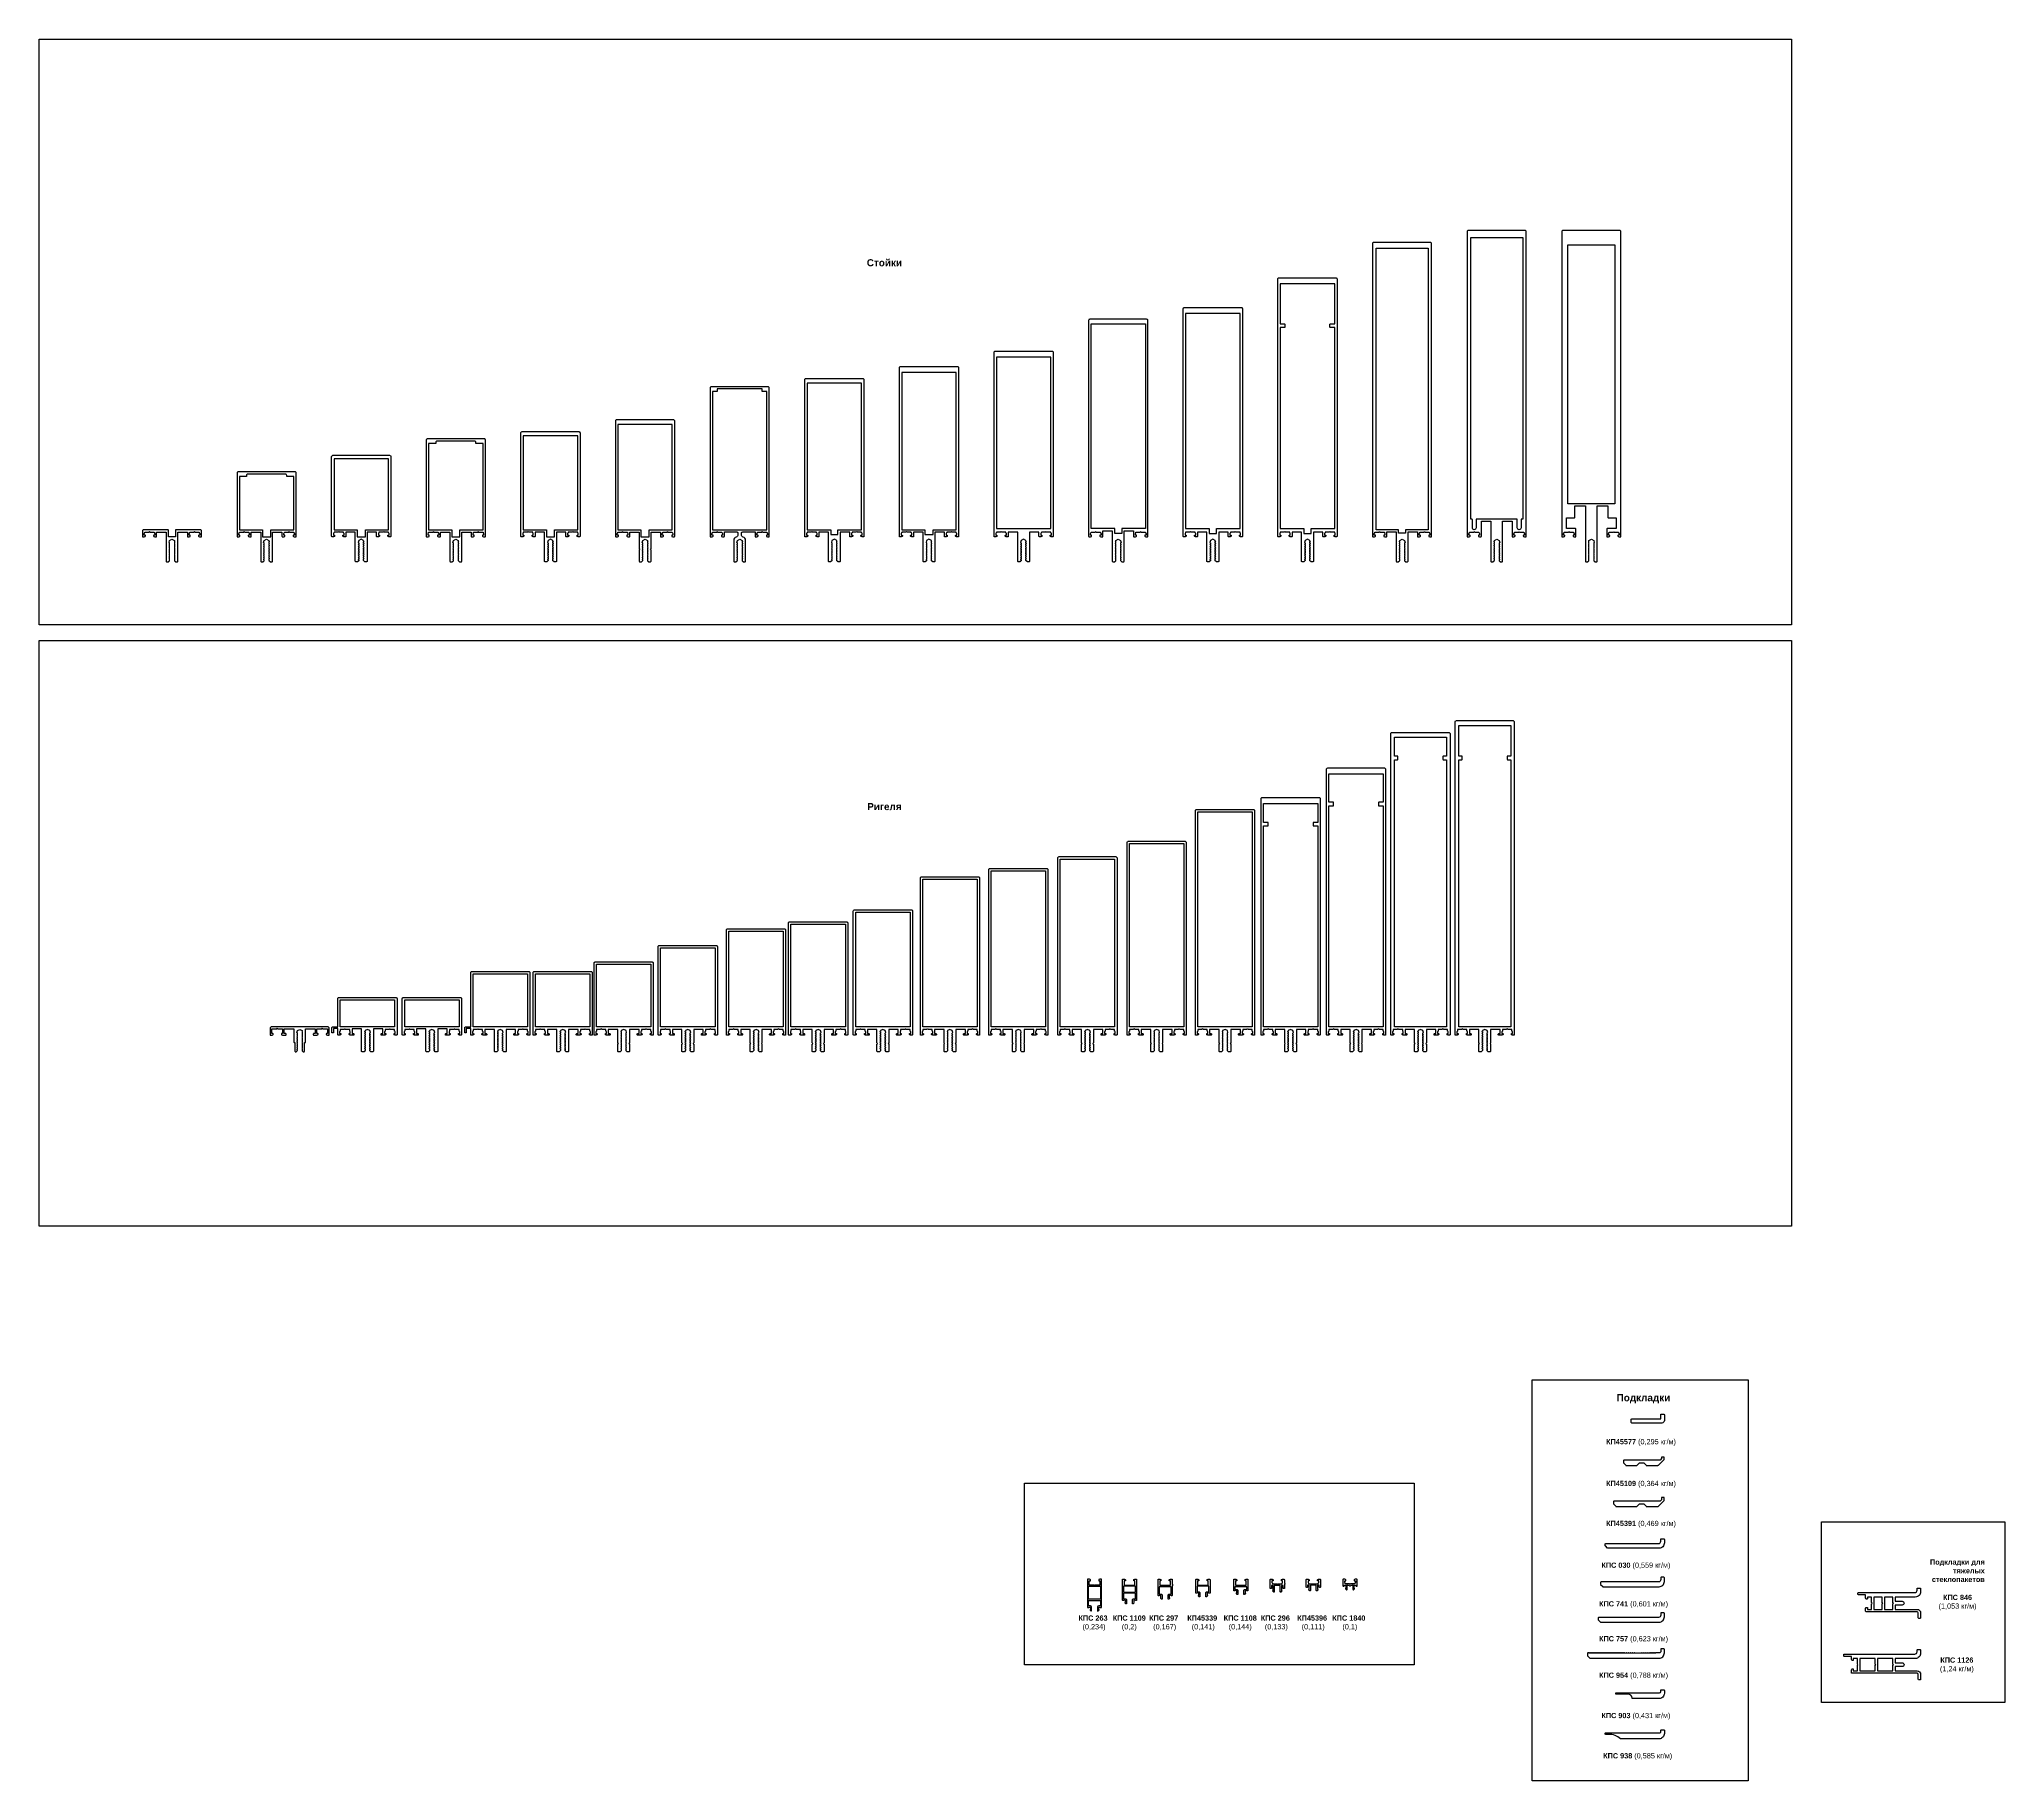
# Model space of a CAD drawing. Header units: millimetres. Extents: x 1744 to 18744, y -2272 to 2782.
# Drawn here: x 1744 to 3405, y 1310 to 2782 of the extents above; entities that cross this region are included whole.
import ezdxf

# ---------------------------------------------------------------- set-up
doc = ezdxf.new("R2010")
doc.units = ezdxf.units.MM
doc.layers.add('Текстовый', color=7, linetype='Continuous', lineweight=9)
doc.styles.add('Каталожный', font='isocpeur.ttf', dxfattribs={"height": 2.5})

msp = doc.modelspace()

# ---------------------------------------------------------------- texts
at = {"layer": 'Текстовый', "color": 2, "linetype": 'Continuous', "attachment_point": 1, "style": 'Каталожный'}
for s, insert, char_height, width in [('\\pxqc;{\\fArial|b1|i0|c204|p34;Стойки}', (2323.687, 2596.211), 6, 268.63099), ('\\pxqc;{\\fArial|b1|i0|c204|p34;Ригеля}', (2323.687, 2136.4), 6, 268.63099), ('\\pxqc;{\\fArial|b1|i0|c204|p34;Подкладки}', (3071.068, 1636.631), 6, 57.36558), ('{\\fArial|b1|i0|c204|p34;\\H0.71429x;КП45577\\fArial|b0|i0|c204|p34; (0,295 кг/м)}', (3068.232, 1598.661), 6.16, 71.27963), ('{\\fArial|b1|i0|c204|p34;\\H0.71429x;КП45109\\fArial|b0|i0|c204|p34; (0,364 кг/м)}', (3068.232, 1563.351), 6.16, 71.27963), ('{\\fArial|b1|i0|c204|p34;\\H0.71429x;КП45391 \\fArial|b0|i0|c204|p34;(0,469 кг/м)}', (3068.232, 1529.558), 6.16, 71.27963), ('\\pxqr;{\\fArial|b1|i0|c204|p34;Подкладки для \\Pтяжелых\\Pстеклопакетов}', (3298.735, 1496.897), 4.4, 89.59809), ('{\\fArial|b1|i0|c204|p34;\\H0.71429x;КПС 030 \\fArial|b0|i0|c204|p34;(0,559 кг/м)}', (3064.232, 1494.225), 6.16, 71.27963), ('\\pxqc;{\\fArial|b1|i0|c204|p34;\\H0.71429x;КПС 846\\P\\fArial|b0|i0|c204|p34;(1,053 кг/м)}', (3329.672, 1466.986), 6.16, 71.27963), ('\\pxqc;{\\fArial|b1|i0|c204|p34;\\H0.71429x;КПС 263\\P \\fArial|b0|i0|c204|p34;(0,234)}', (2613.367, 1449.529), 6.16, 42.03526), ('\\pxqc;{\\fArial|b1|i0|c204|p34;\\H0.71429x;КПС 1109 \\P\\fArial|b0|i0|c204|p34;(0,2)}', (2644.015, 1449.529), 6.16, 42.03526), ('\\pxqc;{\\fArial|b1|i0|c204|p34;\\H0.71429x;КПС 297\\P \\fArial|b0|i0|c204|p34;(0,167)}', (2673.116, 1449.529), 6.16, 42.03526), ('\\pxqc;{\\fArial|b1|i0|c204|p34;\\H0.71429x;КП45339\\P \\fArial|b0|i0|c204|p34;(0,141)}', (2705.728, 1449.529), 6.16, 42.03526), ('\\pxqc;{\\fArial|b1|i0|c204|p34;\\H0.71429x;КПС 1108 \\fArial|b0|i0|c204|p34;(0,144)}', (2737.834, 1449.529), 6.16, 42.03526), ('\\pxqc;{\\fArial|b1|i0|c204|p34;\\H0.71429x;КПС 296\\P \\fArial|b0|i0|c204|p34;(0,133)}', (2767.505, 1449.529), 6.16, 42.03526), ('\\pxqc;{\\fArial|b1|i0|c204|p34;\\H0.71429x;КП45396\\P \\fArial|b0|i0|c204|p34;(0,111)}', (2798.667, 1449.529), 6.16, 42.03526), ('\\pxqc;{\\fArial|b1|i0|c204|p34;\\H0.71429x;КПС 1840\\P \\fArial|b0|i0|c204|p34;(0,1)}', (2829.667, 1449.529), 6.16, 42.03526), ('{\\fArial|b1|i0|c204|p34;\\H0.71429x;КПС 741 \\fArial|b0|i0|c204|p34;(0,601 кг/м)}', (3062.232, 1461.56), 6.16, 71.27963), ('{\\fArial|b1|i0|c204|p34;\\H0.71429x;КПС 757 \\fArial|b0|i0|c204|p34;(0,623 кг/м)}', (3062.232, 1432.05), 6.16, 71.27963), ('\\pxqc;{\\fArial|b1|i0|c204|p34;\\H0.71429x;КПС 1126\\P\\fArial|b0|i0|c204|p34;(1,24 кг/м)}', (3329.105, 1413.986), 6.16, 71.27963), ('{\\fArial|b1|i0|c204|p34;\\H0.71429x;КПС 954 \\fArial|b0|i0|c204|p34;(0,788 кг/м)}', (3062.232, 1401.236), 6.16, 71.27963), ('{\\fArial|b1|i0|c204|p34;\\H0.71429x;КПС 903 \\fArial|b0|i0|c204|p34;(0,431 кг/м)}', (3064.232, 1367.102), 6.16, 71.27963), ('{\\fArial|b1|i0|c204|p34;\\H0.71429x;КПС 938 \\fArial|b0|i0|c204|p34;(0,585 кг/м)}', (3065.732, 1333.102), 6.16, 71.27963)]:
    msp.add_mtext(s, dxfattribs=dict(at, insert=insert, char_height=char_height, width=width))

# ---------------------------------------------------------------- blocks, each defined once
blk = doc.blocks.new('КПС 846')
at = {"color": 0}
for points in [[(-30.5, -3.7, -0.284079), (-30.2, -3.5), (-29.7, -3.5, -0.414214), (-29.4, -3.8), (-29.4, -5.2), (-25.9, -5.2), (-25.9, -0.6, -0.198912), (-25.8, -0.4), (-25.4, 0), (-25.8, 0.4, -0.198912), (-25.9, 0.6), (-25.9, 5.2), (-29.4, 5.2), (-29.4, 3.8, -0.414214), (-29.7, 3.5), (-30.2, 3.5, -0.284079), (-30.5, 3.7), (-30.9, 4.4, -0.116434), (-30.9, 4.6), (-30.9, 7), (-36.9, 7, -0.414214), (-37.4, 7.5), (-37.4, 8.5, -0.414214), (-36.9, 9), (10.6, 9, 0.414214), (12.6, 11), (12.6, 12.3, -0.414214), (13.1, 12.8), (15.1, 12.8, -0.414214), (15.6, 12.3), (15.6, 9.7, -0.414214), (11.1, 5.2), (-5.9, 5.2), (-5.9, 1.6), (0, 1.6, -1), (0, -1.6), (-5.9, -1.6), (-5.9, -5.2), (12.6, -5.2, -0.414213), (15.6, -8.2), (15.6, -12.3, -0.414214), (15.1, -12.8), (14.1, -12.8, -0.414213), (13.6, -12.3), (13.6, -8.2, 0.414213), (12.6, -7.2), (-30.4, -7.2, -0.414214), (-30.9, -6.7), (-30.9, -4.6, -0.116434), (-30.9, -4.4)], [(-16.9, -5.2), (-16.9, -0.6, -0.198912), (-16.8, -0.4), (-16.4, 0), (-16.8, 0.4, -0.198912), (-16.9, 0.6), (-16.9, 5.2), (-23.9, 5.2), (-23.9, -5.2)], [(-7.8, 0.4, -0.198912), (-7.9, 0.6), (-7.9, 5.2), (-14.9, 5.2), (-14.9, -5.2), (-7.9, -5.2), (-7.9, -0.6, -0.198912), (-7.8, -0.4), (-7.4, 0)]]:
    blk.add_lwpolyline(points, format="xyb", close=True, dxfattribs=at)
blk = doc.blocks.new('КПС 1126')
at = {"color": 0}
for points in [[(-42.5, -3.7, -0.284079), (-42.2, -3.5), (-41.7, -3.5, -0.414214), (-41.4, -3.8), (-41.4, -5.2), (-37.9, -5.2), (-37.9, -0.6, -0.198912), (-37.8, -0.4), (-37.4, 0), (-37.8, 0.4, -0.198912), (-37.9, 0.6), (-37.9, 5.2), (-41.4, 5.2), (-41.4, 3.8, -0.414214), (-41.7, 3.5), (-42.2, 3.5, -0.284079), (-42.5, 3.7), (-42.9, 4.4, -0.116434), (-42.9, 4.6), (-42.9, 7), (-48.9, 7, -0.414214), (-49.4, 7.5), (-49.4, 8.5, -0.414214), (-48.9, 9), (10.6, 9, 0.414214), (12.6, 11), (12.6, 12.3, -0.414214), (13.1, 12.8), (15.1, 12.8, -0.414214), (15.6, 12.3), (15.6, 9.7, -0.414214), (11.1, 5.2), (-5.9, 5.2), (-5.9, 1.6), (0, 1.6, -1), (0, -1.6), (-5.9, -1.6), (-5.9, -5.2), (12.6, -5.2, -0.414213), (15.6, -8.2), (15.6, -12.3, -0.414214), (15.1, -12.8), (14.1, -12.8, -0.414213), (13.6, -12.3), (13.6, -8.2, 0.414213), (12.6, -7.2), (-42.4, -7.2, -0.414214), (-42.9, -6.7), (-42.9, -4.6, -0.116434), (-42.9, -4.4)], [(-22.9, -5.2), (-22.9, -0.6, -0.198912), (-22.8, -0.4), (-22.4, 0), (-22.8, 0.4, -0.198912), (-22.9, 0.6), (-22.9, 5.2), (-35.9, 5.2), (-35.9, -5.2)], [(-7.8, 0.4, -0.198912), (-7.9, 0.6), (-7.9, 5.2), (-20.9, 5.2), (-20.9, -5.2), (-7.9, -5.2), (-7.9, -0.6, -0.198912), (-7.8, -0.4), (-7.4, 0)]]:
    blk.add_lwpolyline(points, format="xyb", close=True, dxfattribs=at)
blk = doc.blocks.new('КП45577')
blk.add_lwpolyline([(-1.5, -4), (-1.5, -0.5, -0.414214), (-1, 0), (1, 0, -0.414214), (1.5, -0.5), (1.5, -5.5, -0.414214), (-0.5, -7.5), (-26, -7.5, -0.414214), (-26.5, -7), (-26.5, -4.5, -0.414214), (-26, -4)], format="xyb", close=True)
blk = doc.blocks.new('КП45109')
at = {"color": 0}
blk.add_lwpolyline([(-31, -7), (-22.2, -7, 0.198912), (-21.8, -6.9), (-19.9, -4.9, -0.198912), (-19.5, -4.8), (-16.5, -4.8, -0.198912), (-16.1, -4.9), (-14.2, -6.9, 0.198912), (-13.8, -7), (-4.3, -7, 0.198912), (-3.6, -6.7), (1, -2.1, 0.198912), (1.2, -1.4), (1.2, -0.5, 0.414214), (0.8, 0), (-0.8, 0, 0.414214), (-1.2, -0.5), (-1.2, -1.3, -0.198912), (-1.4, -1.6), (-2.1, -2.4, -0.198912), (-2.5, -2.5), (-32.7, -2.5, 0.414214), (-33.2, -3), (-33.2, -4.8, 0.198912), (-33.1, -5.1), (-31.4, -6.9, 0.198912), (-31, -7)], format="xyb", close=True, dxfattribs=at)
blk = doc.blocks.new('КП45391')
blk.add_lwpolyline([(-13.8, -7.5), (-4.1, -7.5, 0.198912), (-3.8, -7.4), (1.1, -2.5, 0.198912), (1.2, -2.1), (1.2, -0.5, 0.414214), (0.8, 0), (-0.8, 0, 0.414214), (-1.3, -0.5), (-1.3, -2), (-2.3, -3), (-41.2, -3, 0.414214), (-41.8, -3.5), (-41.8, -5.3, 0.198912), (-41.6, -5.6), (-39.9, -7.4, 0.198912), (-39.5, -7.5), (-22.2, -7.5, 0.198912), (-21.8, -7.4), (-19.8, -5.3), (-16.2, -5.3), (-14.2, -7.4, 0.198912)], format="xyb", close=True)
blk = doc.blocks.new('КПС 030')
at = {"color": 0}
blk.add_lwpolyline([(1, 0, -0.414214), (1.5, -0.5), (1.5, -3.5, -0.414214), (-3, -8), (-46.3, -8, -0.198912), (-46.6, -7.9), (-48.4, -6.1, -0.198912), (-48.5, -5.8), (-48.5, -4.5, -0.414214), (-48, -4), (-3.5, -4, 0.414214), (-1.5, -2), (-1.5, -0.5, -0.414214), (-1, 0)], format="xyb", close=True, dxfattribs=at)
blk = doc.blocks.new('КПС 741')
at = {"color": 0}
blk.add_lwpolyline([(-50.3, -8), (-3, -8, 0.414214), (1.5, -3.5), (1.5, -0.5, 0.414214), (1, 0), (-1, 0, 0.414214), (-1.5, -0.5), (-1.5, -2, -0.414214), (-3.5, -4), (-52, -4, 0.414214), (-52.5, -4.5), (-52.5, -5.8, 0.198912), (-52.4, -6.1), (-50.6, -7.9, 0.198912)], format="xyb", close=True, dxfattribs=at)
blk = doc.blocks.new('КПС 757')
at = {"color": 0}
blk.add_lwpolyline([(-52.3, -8), (-3, -8, 0.414214), (1.5, -3.5), (1.5, -0.5, 0.414214), (1, 0), (-1, 0, 0.414214), (-1.5, -0.5), (-1.5, -2, -0.414214), (-3.5, -4), (-54, -4, 0.414214), (-54.5, -4.5), (-54.5, -5.8, 0.198912), (-54.4, -6.1), (-52.6, -7.9, 0.198912)], format="xyb", close=True, dxfattribs=at)
blk = doc.blocks.new('КПС 954')
at = {"color": 0}
blk.add_lwpolyline([(-61.9, -3.6), (-62.1, -3.8), (-62.3, -3.6, 0.198912), (-62.5, -3.5), (-63, -3.5, 0.414214), (-63.5, -4), (-63.5, -5.8, 0.198912), (-63.4, -6.1), (-61.6, -7.9, 0.198912), (-61.3, -8), (-3, -8, 0.414214), (1.5, -3.5), (1.5, -0.5, 0.414214), (1, 0), (-1, 0, 0.414214), (-1.5, -0.5), (-1.5, -2, -0.414214), (-3, -3.5), (-5.6, -3.5, 0.198912), (-5.9, -3.6), (-6.1, -3.8), (-6.3, -3.6, 0.414214), (-6.7, -3.6), (-6.9, -3.8), (-7.1, -3.6, 0.414214), (-7.6, -3.6), (-7.8, -3.8), (-8, -3.6, 0.414214), (-8.4, -3.6), (-8.6, -3.8), (-8.8, -3.6, 0.414214), (-9.3, -3.6), (-9.5, -3.8), (-9.7, -3.6, 0.414214), (-10.1, -3.6), (-10.3, -3.8), (-10.5, -3.6, 0.414214), (-11, -3.6), (-11.2, -3.8), (-11.4, -3.6, 0.414214), (-11.8, -3.6), (-12, -3.8), (-12.2, -3.6, 0.414214), (-12.6, -3.6), (-12.9, -3.8), (-13.1, -3.6, 0.414214), (-13.5, -3.6), (-13.7, -3.8), (-13.9, -3.6, 0.414214), (-14.3, -3.6), (-14.6, -3.8), (-14.8, -3.6, 0.414214), (-15.2, -3.6), (-15.4, -3.8), (-15.6, -3.6, 0.414214), (-16, -3.6), (-16.3, -3.8), (-16.5, -3.6, 0.414214), (-16.9, -3.6), (-17.1, -3.8), (-17.3, -3.6, 0.414214), (-17.7, -3.6), (-18, -3.8), (-18.2, -3.6, 0.414214), (-18.6, -3.6), (-18.8, -3.8), (-19, -3.6, 0.414214), (-19.4, -3.6), (-19.6, -3.8), (-19.9, -3.6, 0.414214), (-20.3, -3.6), (-20.5, -3.8), (-20.7, -3.6, 0.414214), (-21.1, -3.6), (-21.3, -3.8), (-21.6, -3.6, 0.414214), (-22, -3.6), (-22.2, -3.8), (-22.4, -3.6, 0.414214), (-22.8, -3.6), (-23, -3.8), (-23.3, -3.6, 0.414214), (-23.7, -3.6), (-23.9, -3.8), (-24.1, -3.6, 0.414214), (-24.5, -3.6), (-24.7, -3.8), (-25, -3.6, 0.414214), (-25.4, -3.6), (-25.6, -3.8), (-25.8, -3.6, 0.414214), (-26.2, -3.6), (-26.4, -3.8), (-26.6, -3.6, 0.414214), (-27.1, -3.6), (-27.3, -3.8), (-27.5, -3.6, 0.414214), (-27.9, -3.6), (-28.1, -3.8), (-28.3, -3.6, 0.414214), (-28.8, -3.6), (-29, -3.8), (-29.2, -3.6, 0.414214), (-29.6, -3.6), (-29.8, -3.8), (-30, -3.6, 0.414214), (-30.5, -3.6), (-30.7, -3.8), (-30.9, -3.6, 0.414214), (-31.3, -3.6), (-31.5, -3.8), (-31.7, -3.6, 0.414214), (-32.2, -3.6), (-32.4, -3.8), (-32.6, -3.6, 0.414214), (-33, -3.6), (-33.2, -3.8), (-33.4, -3.6, 0.414214), (-33.9, -3.6), (-34.1, -3.8), (-34.3, -3.6, 0.414214), (-34.7, -3.6), (-34.9, -3.8), (-35.1, -3.6, 0.414214), (-35.6, -3.6), (-35.8, -3.8), (-36, -3.6, 0.414214), (-36.4, -3.6), (-36.6, -3.8), (-36.8, -3.6, 0.414214), (-37.3, -3.6), (-37.5, -3.8), (-37.7, -3.6, 0.414214), (-38.1, -3.6), (-38.3, -3.8), (-38.5, -3.6, 0.414214), (-39, -3.6), (-39.2, -3.8), (-39.4, -3.6, 0.414214), (-39.8, -3.6), (-40, -3.8), (-40.2, -3.6, 0.414214), (-40.7, -3.6), (-40.9, -3.8), (-41.1, -3.6, 0.414214), (-41.5, -3.6), (-41.7, -3.8), (-41.9, -3.6, 0.414214), (-42.3, -3.6), (-42.6, -3.8), (-42.8, -3.6, 0.414214), (-43.2, -3.6), (-43.4, -3.8), (-43.6, -3.6, 0.414214), (-44, -3.6), (-44.3, -3.8), (-44.5, -3.6, 0.414214), (-44.9, -3.6), (-45.1, -3.8), (-45.3, -3.6, 0.414214), (-45.7, -3.6), (-46, -3.8), (-46.2, -3.6, 0.414214), (-46.6, -3.6), (-46.8, -3.8), (-47, -3.6, 0.414214), (-47.4, -3.6), (-47.7, -3.8), (-47.9, -3.6, 0.414214), (-48.3, -3.6), (-48.5, -3.8), (-48.7, -3.6, 0.414214), (-49.1, -3.6), (-49.3, -3.8), (-49.6, -3.6, 0.414214), (-50, -3.6), (-50.2, -3.8), (-50.4, -3.6, 0.414214), (-50.8, -3.6), (-51, -3.8), (-51.3, -3.6, 0.414214), (-51.7, -3.6), (-51.9, -3.8), (-52.1, -3.6, 0.414214), (-52.5, -3.6), (-52.7, -3.8), (-53, -3.6, 0.414214), (-53.4, -3.6), (-53.6, -3.8), (-53.8, -3.6, 0.414214), (-54.2, -3.6), (-54.4, -3.8), (-54.7, -3.6, 0.414214), (-55.1, -3.6), (-55.3, -3.8), (-55.5, -3.6, 0.414214), (-55.9, -3.6), (-56.1, -3.8), (-56.3, -3.6, 0.414214), (-56.8, -3.6), (-57, -3.8), (-57.2, -3.6, 0.414214), (-57.6, -3.6), (-57.8, -3.8), (-58, -3.6, 0.414214), (-58.5, -3.6), (-58.7, -3.8), (-58.9, -3.6, 0.414214), (-59.3, -3.6), (-59.5, -3.8), (-59.7, -3.6, 0.414214), (-60.2, -3.6), (-60.4, -3.8), (-60.6, -3.6, 0.414214), (-61, -3.6), (-61.2, -3.8), (-61.4, -3.6, 0.414214)], format="xyb", close=True, dxfattribs=at)
blk = doc.blocks.new('КПС 903')
blk.add_lwpolyline([(-29.5, -3.7), (-39.2, -3.7, -0.414214), (-39.5, -3.4), (-39.5, -2.8, -0.414214), (-39.2, -2.5), (-2.5, -2.5, 0.414214), (-1.5, -1.5), (-1.5, -0.5, -0.414214), (-1, 0), (1, 0, -0.414214), (1.5, -0.5), (1.5, -3, -0.414214), (-3, -7.5), (-25.4, -7.5, -0.392922), (-25.7, -7.2, 0.392922)], format="xyb", close=True)
blk = doc.blocks.new('КПС 938')
blk.add_lwpolyline([(-35.4, -7.5, -0.182037), (-35.6, -7.4, 0.182037), (-45.5, -3.7), (-48.2, -3.7, -0.414214), (-48.5, -3.4), (-48.5, -2.8, -0.414214), (-48.2, -2.5), (-2.5, -2.5, 0.414214), (-1.5, -1.5), (-1.5, -0.3, -0.414214), (-1.2, 0), (1.2, 0, -0.414214), (1.5, -0.3), (1.5, -3, -0.414214), (-3, -7.5)], format="xyb", close=True)
blk = doc.blocks.new('КПС 263')
blk.add_lwpolyline([(-5.1, -6, 0.414214), (-4.8, -5.7), (-3.5, -5.7), (-3.5, -7.4, -0.198912), (-3.6, -7.8), (-3.7, -7.8, 0.414214), (-3.7, -8.3), (-3.1, -8.9, 0.668179), (-2.5, -8.7), (-2.5, -5.7, 0.414214), (-3.5, -4.7), (-5, -4.7), (-5, 0), (5, 0), (5, -4.7), (3.5, -4.7, 0.414214), (2.5, -5.7), (2.5, -8.7, 0.668179), (3.1, -8.9), (3.7, -8.3, 0.414214), (3.7, -7.8), (3.6, -7.8, -0.198912), (3.5, -7.4), (3.5, -5.7), (4.8, -5.7, 0.414214), (5.1, -6), (5.7, -6, 0.414214), (6, -5.7), (6, 17.5, 0.414214), (5.5, 18), (4.6, 18, 0.116434), (4.4, 18), (3.7, 17.6, 0.284079), (3.5, 17.3), (3.5, 16.8, 0.414214), (3.8, 16.5), (4.5, 16.5), (4.5, 13), (0.4, 13, 0.284079), (0.2, 12.8), (0, 12.5), (-0.2, 12.8, 0.284079), (-0.4, 13), (-4.5, 13), (-4.5, 16.5), (-3.8, 16.5, 0.414214), (-3.5, 16.8), (-3.5, 17.3, 0.284079), (-3.7, 17.6), (-4.4, 18, 0.116434), (-4.6, 18), (-5.5, 18, 0.414214), (-6, 17.5), (-6, -5.7, 0.414214), (-5.7, -6)], format="xyb", close=True)
blk.add_lwpolyline([(-5, 1), (-5, 12), (5, 12), (5, 1)], close=True)
blk = doc.blocks.new('КПС 1109')
blk.add_lwpolyline([(4.8, -5.7), (3.5, -5.7), (3.5, -7.5, 0.198912), (3.6, -7.7), (3.7, -7.8, -0.414214), (3.7, -8.3), (3.1, -8.9, -0.668179), (2.5, -8.7), (2.5, -5.7, -0.414214), (3.5, -4.7), (5, -4.7), (5, 0), (-5, 0), (-5, -4.7), (-3.5, -4.7, -0.414214), (-2.5, -5.7), (-2.5, -8.7, -0.668179), (-3.1, -8.9), (-3.7, -8.3, -0.414214), (-3.7, -7.8), (-3.6, -7.7, 0.198912), (-3.5, -7.5), (-3.5, -5.7), (-4.8, -5.7, -0.414214), (-5.1, -6), (-5.7, -6, -0.414214), (-6, -5.7), (-6, 11.5, -0.414214), (-5.5, 12), (-4.6, 12, -0.116434), (-4.4, 12), (-3.7, 11.6, -0.284079), (-3.5, 11.3), (-3.5, 10.8, -0.414214), (-3.8, 10.5), (-4.5, 10.5), (-4.5, 7), (-0.6, 7, -0.198912), (-0.4, 6.9), (0, 6.5), (0.4, 6.9, -0.198912), (0.6, 7), (4.5, 7), (4.5, 10.5), (3.8, 10.5, -0.414214), (3.5, 10.8), (3.5, 11.3, -0.284079), (3.7, 11.6), (4.4, 12, -0.116434), (4.6, 12), (5.5, 12, -0.414214), (6, 11.5), (6, -5.7, -0.414214), (5.7, -6), (5.1, -6, -0.414214)], format="xyb", close=True)
blk.add_lwpolyline([(5, 1), (5, 6), (-5, 6), (-5, 1)], close=True)
blk = doc.blocks.new('КПС 297')
blk.add_lwpolyline([(6.1, 1, 0.198912), (6, 0.8), (6, -7.2, -0.414214), (5.7, -7.5), (5.1, -7.5, -0.414214), (4.8, -7.2), (3.5, -7.2), (3.5, -9, 0.198912), (3.6, -9.2), (3.7, -9.3, -0.414214), (3.7, -9.8), (3.1, -10.4, -0.668179), (2.5, -10.2), (2.5, -7.2, -0.414214), (3.5, -6.2), (5, -6.2), (5, 0), (-5, 0), (-5, -6.2), (-3.5, -6.2, -0.414214), (-2.5, -7.2), (-2.5, -10.2, -0.668179), (-3.1, -10.4), (-3.7, -9.8, -0.414214), (-3.7, -9.3), (-3.6, -9.2, 0.198912), (-3.5, -9), (-3.5, -7.2), (-4.8, -7.2, -0.414214), (-5.1, -7.5), (-5.7, -7.5, -0.414214), (-6, -7.2), (-6, 6, -0.414214), (-5.5, 6.5), (-4.6, 6.5, -0.116434), (-4.4, 6.5), (-3.7, 6.1, -0.284079), (-3.5, 5.8), (-3.5, 5.3, -0.414214), (-3.8, 5), (-4.5, 5), (-4.5, 1.5), (-0.6, 1.5, -0.198912), (-0.4, 1.4), (0, 1), (0.4, 1.4, -0.198912), (0.6, 1.5), (4.5, 1.5), (4.5, 5), (3.8, 5, -0.414214), (3.5, 5.3), (3.5, 5.8, -0.284079), (3.7, 6.1), (4.4, 6.5, -0.116434), (4.6, 6.5), (5.5, 6.5, -0.414214), (6, 6), (6, 2.2, 0.198912), (6.1, 2), (6.4, 1.7, -0.414214), (6.4, 1.3)], format="xyb", close=True)
blk = doc.blocks.new('КП45339')
blk.add_lwpolyline([(-2.5, -8.7, -0.668179), (-3.1, -8.9), (-3.7, -8.3, -0.414214), (-3.7, -7.8), (-3.6, -7.8, 0.198912), (-3.5, -7.4), (-3.5, -5.7), (-4.8, -5.7, -0.414214), (-5.1, -6), (-5.7, -6, -0.414214), (-6, -5.7), (-6, 5.5, -0.414214), (-5.5, 6), (-4.6, 6, -0.116434), (-4.4, 6), (-3.7, 5.6, -0.284079), (-3.5, 5.3), (-3.5, 4.8, -0.414214), (-3.8, 4.5), (-4.5, 4.5), (-4.5, 1), (-0.4, 1, -0.284079), (-0.2, 0.8), (0, 0.5), (0.2, 0.8, -0.284079), (0.4, 1), (4.5, 1), (4.5, 4.5), (3.8, 4.5, -0.414214), (3.5, 4.8), (3.5, 5.3, -0.284079), (3.7, 5.6), (4.4, 6, -0.116434), (4.6, 6), (5.5, 6, -0.414214), (6, 5.5), (6, -5.7, -0.414214), (5.7, -6), (5.1, -6, -0.414214), (4.8, -5.7), (3.5, -5.7), (3.5, -7.4, 0.198912), (3.6, -7.8), (3.7, -7.8, -0.414214), (3.7, -8.3), (3.1, -8.9, -0.668179), (2.5, -8.7), (2.5, -5.7, -0.414214), (3.5, -4.7), (5, -4.7), (5, 0), (-5, 0), (-5, -4.7), (-3.5, -4.7, -0.414214), (-2.5, -5.7)], format="xyb", close=True)
blk = doc.blocks.new('КПС 1108')
blk.add_lwpolyline([(5.7, -3.5), (5.1, -3.5, -0.414214), (4.8, -3.2), (3.5, -3.2), (3.5, -5, 0.198912), (3.6, -5.2), (3.7, -5.3, -0.414214), (3.7, -5.8), (3.1, -6.4, -0.668179), (2.5, -6.2), (2.5, -3.2, -0.414214), (3.5, -2.2), (5, -2.2), (5, 0), (-5, 0), (-5, -2.2), (-3.5, -2.2, -0.414214), (-2.5, -3.2), (-2.5, -6.2, -0.668179), (-3.1, -6.4), (-3.7, -5.8, -0.414214), (-3.7, -5.3), (-3.6, -5.2, 0.198912), (-3.5, -5), (-3.5, -3.2), (-4.8, -3.2, -0.414214), (-5.1, -3.5), (-5.7, -3.5, -0.414214), (-6, -3.2), (-6, 6, -0.414214), (-5.5, 6.5), (-4.6, 6.5, -0.116434), (-4.4, 6.5), (-3.7, 6.1, -0.284079), (-3.5, 5.8), (-3.5, 5.3, -0.414214), (-3.8, 5), (-4.5, 5), (-4.5, 1.5), (-0.6, 1.5, -0.198912), (-0.4, 1.4), (0, 1), (0.4, 1.4, -0.198912), (0.6, 1.5), (4.5, 1.5), (4.5, 5), (3.8, 5, -0.414214), (3.5, 5.3), (3.5, 5.8, -0.284079), (3.7, 6.1), (4.4, 6.5, -0.116434), (4.6, 6.5), (5.5, 6.5, -0.414214), (6, 6), (6, -3.2, -0.414214)], format="xyb", close=True)
blk = doc.blocks.new('КПС 296')
blk.add_lwpolyline([(-5, 0), (-5, -2.2, -0.414214), (-5.3, -2.5), (-5.7, -2.5, -0.414214), (-6, -2.2), (-6, -2.2), (-6, 5, -0.414214), (-5.5, 5.5), (-4.6, 5.5, -0.116434), (-4.4, 5.5), (-3.7, 5.1, -0.284079), (-3.5, 4.8), (-3.5, 4.3, -0.414214), (-3.8, 4), (-4.5, 4), (-4.5, 2.5), (-4.1, 2.1, -0.198912), (-4, 1.9), (-4, 1.5), (-0.6, 1.5, -0.198912), (-0.4, 1.4), (0, 1), (0.4, 1.4, -0.198912), (0.6, 1.5), (4, 1.5), (4, 1.9, -0.198912), (4.1, 2.1), (4.5, 2.5), (4.5, 4), (3.8, 4, -0.414214), (3.5, 4.3), (3.5, 4.8, -0.284079), (3.7, 5.1), (4.4, 5.5, -0.116434), (4.6, 5.5), (5.5, 5.5, -0.414214), (6, 5), (6, 2.2, 0.198912), (6.1, 2), (6.4, 1.7, -0.414214), (6.4, 1.3), (6.1, 1, 0.198912), (6, 0.8), (6, -2.2, -0.414214), (5.7, -2.5), (5.3, -2.5, -0.414214), (5, -2.2), (5, 0), (3.5, 0), (3.5, -4, 0.198912), (3.6, -4.2), (3.7, -4.3, -0.414214), (3.7, -4.7), (3, -5.4, -0.668179), (2.5, -5.2), (2.5, 0), (-2.5, 0), (-2.5, -5.2, -0.668179), (-3, -5.4), (-3.7, -4.7, -0.414214), (-3.7, -4.3), (-3.6, -4.2, 0.198912), (-3.5, -4), (-3.5, 0)], format="xyb", close=True)
blk = doc.blocks.new('КП45396')
blk.add_lwpolyline([(-2.5, 0), (-2.5, -4.7, -0.668179), (-3.1, -4.9), (-3.7, -4.3, -0.414214), (-3.7, -3.8), (-3.6, -3.8, 0.198912), (-3.5, -3.4), (-3.5, 0), (-5, 0), (-5, -1.7, -0.414214), (-5.3, -2), (-5.7, -2, -0.414214), (-6, -1.7), (-6, -1.7), (-6, 4.5, -0.414214), (-5.5, 5), (-4.6, 5, -0.116434), (-4.4, 5), (-3.7, 4.6, -0.284079), (-3.5, 4.3), (-3.5, 3.8, -0.414214), (-3.8, 3.5), (-4.5, 3.5), (-4.5, 2), (-4.1, 1.6, -0.198912), (-4, 1.4), (-4, 1), (-0.4, 1, -0.284079), (-0.2, 0.8), (0, 0.5), (0.2, 0.8, -0.284079), (0.4, 1), (4, 1), (4, 1.4, -0.198912), (4.1, 1.6), (4.5, 2), (4.5, 3.5), (3.8, 3.5, -0.414214), (3.5, 3.8), (3.5, 4.3, -0.284079), (3.7, 4.6), (4.4, 5, -0.116434), (4.6, 5), (5.5, 5, -0.414214), (6, 4.5), (6, -1.7), (6, -1.7, -0.414214), (5.7, -2), (5.3, -2, -0.414214), (5, -1.7), (5, 0), (3.5, 0), (3.5, -3.4, 0.198912), (3.6, -3.8), (3.7, -3.8, -0.414214), (3.7, -4.3), (3.1, -4.9, -0.668179), (2.5, -4.7), (2.5, 0)], format="xyb", close=True)
blk = doc.blocks.new('КПС 1840')
blk.add_lwpolyline([(-3.5, 5.1, 0.284079), (-3.7, 5.4), (-4.4, 5.8, 0.116434), (-4.6, 5.8), (-5.5, 5.8, 0.414214), (-6, 5.3), (-6, 0.1, 0.414214), (-5.7, -0.2), (-5.3, -0.2, 0.414214), (-5, 0.1), (-5, 0.8), (-3.5, 0.8), (-3.5, -1.7, -0.198912), (-3.6, -1.9), (-3.7, -2, 0.414214), (-3.7, -2.4), (-3, -3.1, 0.668179), (-2.5, -2.9), (-2.5, 0.2, 0.213422), (-2.6, 0.5, -1.05728), (-2.2, 0.9, 0.213422), (-2, 0.8), (-0.9, 0.8), (-0.2, 0.1, 0.414214), (0.2, 0.1), (0.9, 0.8), (2, 0.8, 0.213422), (2.2, 0.9, -1.05728), (2.6, 0.5, 0.213422), (2.5, 0.2), (2.5, -2.9, 0.668179), (3, -3.1), (3.7, -2.4, 0.414214), (3.7, -2), (3.6, -1.9, -0.198912), (3.5, -1.7), (3.5, 0.8), (5, 0.8), (5, 0.1, 0.414214), (5.3, -0.2), (5.7, -0.2, 0.414214), (6, 0.1), (6, 5.3, 0.414214), (5.5, 5.8), (4.6, 5.8, 0.116434), (4.4, 5.8), (3.7, 5.4, 0.284079), (3.5, 5.1), (3.5, 4.6, 0.414214), (3.8, 4.3), (4.5, 4.3), (4.5, 2.8), (4.1, 2.4, 0.198912), (4, 2.2), (4, 1.8), (0.6, 1.8, 0.198912), (0.4, 1.7), (0, 1.3), (-0.4, 1.7, 0.198912), (-0.6, 1.8), (-4, 1.8), (-4, 2.2, 0.198912), (-4.1, 2.4), (-4.5, 2.8), (-4.5, 4.3), (-3.8, 4.3, 0.414214), (-3.5, 4.6)], format="xyb", close=True)
blk = doc.blocks.new('КП45453')
at = {"color": 217, "true_color": 0x93278f}
blk.add_lwpolyline([(-2.9, 0.1), (-2.1, 0.9, 0.198912), (-2, 1.1), (-2, 1.5, 0.284079), (-2.2, 1.7), (-2.5, 1.9), (-2.2, 2.1, 0.284079), (-2, 2.3), (-2, 3.3, 0.284079), (-2.2, 3.5), (-2.5, 3.7), (-2.2, 3.9, 0.284079), (-2, 4.1), (-2, 5.1, 0.284079), (-2.2, 5.3), (-2.5, 5.5), (-2.2, 5.7, 0.284079), (-2, 5.9), (-2, 6.9, 0.284079), (-2.2, 7.1), (-2.5, 7.3), (-2.2, 7.5, 0.284079), (-2, 7.7), (-2, 8.7, 0.284079), (-2.2, 8.9), (-2.5, 9.1), (-2.2, 9.3, 0.284079), (-2, 9.5), (-2, 10.5, 0.284079), (-2.2, 10.7), (-2.5, 10.9), (-2.2, 11.1, 0.284079), (-2, 11.3), (-2, 12.3, 0.284079), (-2.2, 12.5), (-2.5, 12.7), (-2.2, 12.9, 0.284079), (-2, 13.1), (-2, 14.1, 0.284079), (-2.2, 14.3), (-2.5, 14.5), (-2.2, 14.7, 0.284079), (-2, 14.9), (-2, 15.9, 0.284079), (-2.2, 16.1), (-2.5, 16.3), (-2, 18), (0, 19), (2, 18), (2, 17.6, 0.284079), (2.2, 17.4), (2.5, 17.2), (2.2, 17, 0.284079), (2, 16.8), (2, 15.8, 0.284079), (2.2, 15.6), (2.5, 15.4), (2.2, 15.2, 0.284079), (2, 15), (2, 14, 0.284079), (2.2, 13.8), (2.5, 13.6), (2.2, 13.4, 0.284079), (2, 13.2), (2, 12.2, 0.284079), (2.2, 12), (2.5, 11.8), (2.2, 11.6, 0.284079), (2, 11.4), (2, 10.4, 0.284079), (2.2, 10.2), (2.5, 10), (2.2, 9.8, 0.284079), (2, 9.6), (2, 8.6, 0.284079), (2.2, 8.4), (2.5, 8.2), (2.2, 8, 0.284079), (2, 7.8), (2, 6.8, 0.284079), (2.2, 6.6), (2.5, 6.4), (2.2, 6.2, 0.284079), (2, 6), (2, 5, 0.284079), (2.2, 4.8), (2.5, 4.6), (2.2, 4.4, 0.284079), (2, 4.2), (2, 3.2, 0.284079), (2.2, 3), (2.5, 2.8), (2.2, 2.6, 0.284079), (2, 2.4), (2, 1.1, 0.198912), (2.1, 0.9), (2.9, 0.1, 0.198912), (3.1, 0), (3.5, 0, 0.414214), (4, 0.5), (4, 8), (4.7, 8, 0.414214), (5, 8.3), (5, 19.5), (13, 19.5), (13, 15.5), (12, 15.5, 0.414214), (11.5, 15), (11.5, 14.5, 0.414214), (12, 14), (14.4, 14, 0.116434), (14.6, 14), (15.3, 14.4, 0.284079), (15.5, 14.7), (15.5, 15.2, 0.414214), (15.2, 15.5), (14.5, 15.5), (14.5, 19.5), (18.6, 19.5, 0.284079), (18.8, 19.7), (19, 20), (19.2, 19.7, 0.284079), (19.4, 19.5), (23.5, 19.5), (23.5, 15.5), (22.8, 15.5, 0.414214), (22.5, 15.2), (22.5, 14.7, 0.284079), (22.7, 14.4), (23.4, 14, 0.116434), (23.6, 14), (24.5, 14, 0.414214), (25, 14.5), (25, 20, 0.414214), (24, 21), (-24, 21, 0.414214), (-25, 20), (-25, 14.5, 0.414214), (-24.5, 14), (-23.6, 14, 0.116434), (-23.4, 14), (-22.7, 14.4, 0.284079), (-22.5, 14.7), (-22.5, 15.2, 0.414214), (-22.8, 15.5), (-23.5, 15.5), (-23.5, 19.5), (-19.4, 19.5, 0.284079), (-19.2, 19.7), (-19, 20), (-18.8, 19.7, 0.284079), (-18.6, 19.5), (-14.5, 19.5), (-14.5, 15.5), (-15.2, 15.5, 0.414214), (-15.5, 15.2), (-15.5, 14.7, 0.284079), (-15.3, 14.4), (-14.6, 14, 0.116434), (-14.4, 14), (-12, 14, 0.414214), (-11.5, 14.5), (-11.5, 15, 0.414214), (-12, 15.5), (-13, 15.5), (-13, 19.5), (-5, 19.5), (-5, 8.3, 0.414214), (-4.7, 8), (-4, 8), (-4, 0.5, 0.414214), (-3.5, 0), (-3.1, 0, 0.198912)], format="xyb", close=True, dxfattribs=at)
blk = doc.blocks.new('КПС 372_кан')
at = {"color": 217, "true_color": 0x93278f}
blk.add_lwpolyline([(-28.8, 19.8), (-28.8, 16.3, -0.414214), (-29.1, 16), (-29.7, 16, -0.414214), (-30, 16.3), (-30, 20.5, -0.414214), (-29.5, 21), (-25, 21), (-25, 45, -0.414214), (-24, 46), (24, 46, -0.414214), (25, 45), (25, 14.5, -0.414214), (24.5, 14), (23.6, 14, -0.116434), (23.4, 14), (22.7, 14.4, -0.284079), (22.5, 14.7), (22.5, 15.2, -0.414214), (22.8, 15.5), (23.5, 15.5), (23.5, 17), (23.1, 17.4, -0.198912), (23, 17.6), (23, 19), (19.4, 19, -0.284079), (19.2, 19.2), (19, 19.5), (18.8, 19.2, -0.284079), (18.6, 19), (15, 19), (15, 17.6, -0.198912), (14.9, 17.4), (14.5, 17), (14.5, 15.5), (15.2, 15.5, -0.414214), (15.5, 15.2), (15.5, 14.7, -0.284079), (15.3, 14.4), (14.6, 14, -0.116434), (14.4, 14), (12, 14, -0.414214), (11.5, 14.5), (11.5, 15, -0.414214), (12, 15.5), (13, 15.5), (13, 19.5), (5, 19.5), (5, 0.5, -0.414214), (4.5, 0), (3.1, 0, -0.198912), (2.9, 0.1), (2.1, 0.9, -0.198912), (2, 1.1), (2, 1.5, -0.284079), (2.2, 1.7), (2.5, 1.9), (2.2, 2.1, -0.284079), (2, 2.3), (2, 3.3, -0.284079), (2.2, 3.5), (2.5, 3.7), (2.2, 3.9, -0.284079), (2, 4.1), (2, 5.1, -0.284079), (2.2, 5.3), (2.5, 5.5), (2.2, 5.7, -0.284079), (2, 5.9), (2, 6.9, -0.284079), (2.2, 7.1), (2.5, 7.3), (2.2, 7.5, -0.284079), (2, 7.7), (2, 8.7, -0.284079), (2.2, 8.9), (2.5, 9.1), (2.2, 9.3, -0.284079), (2, 9.5), (2, 10.5, -0.284079), (2.2, 10.7), (2.5, 10.9), (2.2, 11.1, -0.284079), (2, 11.3), (2, 12.3, -0.284079), (2.2, 12.5), (2.5, 12.7), (2.2, 12.9, -0.284079), (2, 13.1), (2, 14.1, -0.284079), (2.2, 14.3), (2.5, 14.5), (2.2, 14.7, -0.284079), (2, 14.9), (2, 15.9, -0.284079), (2.2, 16.1), (2.5, 16.3), (2, 18), (0, 19), (-2, 18), (-2, 17.6, -0.284079), (-2.2, 17.4), (-2.5, 17.2), (-2.2, 17, -0.284079), (-2, 16.8), (-2, 15.8, -0.284079), (-2.2, 15.6), (-2.5, 15.4), (-2.2, 15.2, -0.284079), (-2, 15), (-2, 14, -0.284079), (-2.2, 13.8), (-2.5, 13.6), (-2.2, 13.4, -0.284079), (-2, 13.2), (-2, 12.2, -0.284079), (-2.2, 12), (-2.5, 11.8), (-2.2, 11.6, -0.284079), (-2, 11.4), (-2, 10.4, -0.284079), (-2.2, 10.2), (-2.5, 10), (-2.2, 9.8, -0.284079), (-2, 9.6), (-2, 8.6, -0.284079), (-2.2, 8.4), (-2.5, 8.2), (-2.2, 8, -0.284079), (-2, 7.8), (-2, 6.8, -0.284079), (-2.2, 6.6), (-2.5, 6.4), (-2.2, 6.2, -0.284079), (-2, 6), (-2, 5, -0.284079), (-2.2, 4.8), (-2.5, 4.6), (-2.2, 4.4, -0.284079), (-2, 4.2), (-2, 3.2, -0.284079), (-2.2, 3), (-2.5, 2.8), (-2.2, 2.6, -0.284079), (-2, 2.4), (-2, 1.1, -0.198912), (-2.1, 0.9), (-2.9, 0.1, -0.198912), (-3.1, 0), (-4.5, 0, -0.414214), (-5, 0.5), (-5, 19.5), (-13, 19.5), (-13, 15.5), (-12, 15.5, -0.414214), (-11.5, 15), (-11.5, 14.5, -0.414214), (-12, 14), (-14.4, 14, -0.116434), (-14.6, 14), (-15.3, 14.4, -0.284079), (-15.5, 14.7), (-15.5, 15.2, -0.414214), (-15.2, 15.5), (-14.5, 15.5), (-14.5, 17), (-14.9, 17.4, -0.198912), (-15, 17.6), (-15, 19), (-18.6, 19, -0.284079), (-18.8, 19.2), (-19, 19.5), (-19.2, 19.2, -0.284079), (-19.4, 19), (-23, 19), (-23, 17.6, -0.198912), (-23.1, 17.4), (-23.5, 17), (-23.5, 15.5), (-22.8, 15.5, -0.414214), (-22.5, 15.2), (-22.5, 14.7, -0.284079), (-22.7, 14.4), (-23.4, 14, -0.116434), (-23.6, 14), (-24.5, 14, -0.414214), (-25, 14.5), (-25, 19.8)], format="xyb", close=True, dxfattribs=at)
blk.add_lwpolyline([(-23, 21), (-23, 44), (23, 44), (23, 21)], close=True, dxfattribs=at)
blk = doc.blocks.new('КП45371')
at = {"color": 217, "true_color": 0x93278f}
blk.add_lwpolyline([(5, 19.5), (5, 0.5, -0.414214), (4.5, 0), (3.1, 0, -0.198912), (2.9, 0.1), (2.1, 0.9, -0.198912), (2, 1.1), (2, 1.5, -0.284079), (2.2, 1.7), (2.5, 1.9), (2.2, 2.1, -0.284079), (2, 2.3), (2, 3.3, -0.284079), (2.2, 3.5), (2.5, 3.7), (2.2, 3.9, -0.284079), (2, 4.1), (2, 5.1, -0.284079), (2.2, 5.3), (2.5, 5.5), (2.2, 5.7, -0.284079), (2, 5.9), (2, 6.9, -0.284079), (2.2, 7.1), (2.5, 7.3), (2.2, 7.5, -0.284079), (2, 7.7), (2, 8.7, -0.284079), (2.2, 8.9), (2.5, 9.1), (2.2, 9.3, -0.284079), (2, 9.5), (2, 10.5, -0.284079), (2.2, 10.7), (2.5, 10.9), (2.2, 11.1, -0.284079), (2, 11.3), (2, 12.3, -0.284079), (2.2, 12.5), (2.5, 12.7), (2.2, 12.9, -0.284079), (2, 13.1), (2, 14.1, -0.284079), (2.2, 14.3), (2.5, 14.5), (2.2, 14.7, -0.284079), (2, 14.9), (2, 15.9, -0.284079), (2.2, 16.1), (2.5, 16.3), (2, 18), (0, 19), (-2, 18), (-2, 17.6, -0.284079), (-2.2, 17.4), (-2.5, 17.2), (-2.2, 17, -0.284079), (-2, 16.8), (-2, 15.8, -0.284079), (-2.2, 15.6), (-2.5, 15.4), (-2.2, 15.2, -0.284079), (-2, 15), (-2, 14, -0.284079), (-2.2, 13.8), (-2.5, 13.6), (-2.2, 13.4, -0.284079), (-2, 13.2), (-2, 12.2, -0.284079), (-2.2, 12), (-2.5, 11.8), (-2.2, 11.6, -0.284079), (-2, 11.4), (-2, 10.4, -0.284079), (-2.2, 10.2), (-2.5, 10), (-2.2, 9.8, -0.284079), (-2, 9.6), (-2, 8.6, -0.284079), (-2.2, 8.4), (-2.5, 8.2), (-2.2, 8, -0.284079), (-2, 7.8), (-2, 6.8, -0.284079), (-2.2, 6.6), (-2.5, 6.4), (-2.2, 6.2, -0.284079), (-2, 6), (-2, 5, -0.284079), (-2.2, 4.8), (-2.5, 4.6), (-2.2, 4.4, -0.284079), (-2, 4.2), (-2, 3.2, -0.284079), (-2.2, 3), (-2.5, 2.8), (-2.2, 2.6, -0.284079), (-2, 2.4), (-2, 1.1, -0.198912), (-2.1, 0.9), (-2.9, 0.1, -0.198912), (-3.1, 0), (-4.5, 0, -0.414214), (-5, 0.5), (-5, 19.5), (-13, 19.5), (-13, 15.5), (-12, 15.5, -0.414214), (-11.5, 15), (-11.5, 14.5, -0.414214), (-12, 14), (-14.4, 14, -0.116434), (-14.6, 14), (-15.3, 14.4, -0.284079), (-15.5, 14.7), (-15.5, 15.2, -0.414214), (-15.2, 15.5), (-14.5, 15.5), (-14.5, 17), (-14.9, 17.4, -0.198912), (-15, 17.6), (-15, 19), (-18.6, 19, -0.284079), (-18.8, 19.2), (-19, 19.5), (-19.2, 19.2, -0.284079), (-19.4, 19), (-23, 19), (-23, 17.6, -0.198912), (-23.1, 17.4), (-23.5, 17), (-23.5, 15.5), (-22.8, 15.5, -0.414214), (-22.5, 15.2), (-22.5, 14.7, -0.284079), (-22.7, 14.4), (-23.4, 14, -0.116434), (-23.6, 14), (-24.5, 14, -0.414214), (-25, 14.5), (-25, 45, -0.414214), (-24, 46), (24, 46, -0.414214), (25, 45), (25, 14.5, -0.414214), (24.5, 14), (23.6, 14, -0.116434), (23.4, 14), (22.7, 14.4, -0.284079), (22.5, 14.7), (22.5, 15.2, -0.414214), (22.8, 15.5), (23.5, 15.5), (23.5, 17), (23.1, 17.4, -0.198912), (23, 17.6), (23, 19), (19.4, 19, -0.284079), (19.2, 19.2), (19, 19.5), (18.8, 19.2, -0.284079), (18.6, 19), (15, 19), (15, 17.6, -0.198912), (14.9, 17.4), (14.5, 17), (14.5, 15.5), (15.2, 15.5, -0.414214), (15.5, 15.2), (15.5, 14.7, -0.284079), (15.3, 14.4), (14.6, 14, -0.116434), (14.4, 14), (12, 14, -0.414214), (11.5, 14.5), (11.5, 15, -0.414214), (12, 15.5), (13, 15.5), (13, 19.5)], format="xyb", close=True, dxfattribs=at)
blk.add_lwpolyline([(-23, 21), (-23, 44), (23, 44), (23, 21)], close=True, dxfattribs=at)
blk = doc.blocks.new('КПС 371_кан')
at = {"color": 217, "true_color": 0x93278f}
blk.add_lwpolyline([(24.5, 14), (23.6, 14, -0.116434), (23.4, 14), (22.7, 14.4, -0.284079), (22.5, 14.7), (22.5, 15.2, -0.414214), (22.8, 15.5), (23.5, 15.5), (23.5, 17), (23.1, 17.4, -0.198912), (23, 17.6), (23, 19), (19.4, 19, -0.284079), (19.2, 19.2), (19, 19.5), (18.8, 19.2, -0.284079), (18.6, 19), (15, 19), (15, 17.6, -0.198912), (14.9, 17.4), (14.5, 17), (14.5, 15.5), (15.2, 15.5, -0.414214), (15.5, 15.2), (15.5, 14.7, -0.284079), (15.3, 14.4), (14.6, 14, -0.116434), (14.4, 14), (12, 14, -0.414214), (11.5, 14.5), (11.5, 15, -0.414214), (12, 15.5), (13, 15.5), (13, 19), (5, 19), (5, 0.5, -0.414214), (4.5, 0), (3.1, 0, -0.198912), (2.9, 0.1), (2.1, 0.9, -0.198912), (2, 1.1), (2, 1.5, -0.284079), (2.2, 1.7), (2.5, 1.9), (2.2, 2.1, -0.284079), (2, 2.3), (2, 3.3, -0.284079), (2.2, 3.5), (2.5, 3.7), (2.2, 3.9, -0.284079), (2, 4.1), (2, 5.1, -0.284079), (2.2, 5.3), (2.5, 5.5), (2.2, 5.7, -0.284079), (2, 5.9), (2, 6.9, -0.284079), (2.2, 7.1), (2.5, 7.3), (2.2, 7.5, -0.284079), (2, 7.7), (2, 8.7, -0.284079), (2.2, 8.9), (2.5, 9.1), (2.2, 9.3, -0.284079), (2, 9.5), (2, 10.5, -0.284079), (2.2, 10.7), (2.5, 10.9), (2.2, 11.1, -0.284079), (2, 11.3), (2, 12.3, -0.284079), (2.2, 12.5), (2.5, 12.7), (2.2, 12.9, -0.284079), (2, 13.1), (2, 14.1, -0.284079), (2.2, 14.3), (2.5, 14.5), (2.2, 14.7, -0.284079), (2, 14.9), (2, 15.9, -0.284079), (2.2, 16.1), (2.5, 16.3), (2, 18), (0, 19), (-2, 18), (-2, 17.6, -0.284079), (-2.2, 17.4), (-2.5, 17.2), (-2.2, 17, -0.284079), (-2, 16.8), (-2, 15.8, -0.284079), (-2.2, 15.6), (-2.5, 15.4), (-2.2, 15.2, -0.284079), (-2, 15), (-2, 14, -0.284079), (-2.2, 13.8), (-2.5, 13.6), (-2.2, 13.4, -0.284079), (-2, 13.2), (-2, 12.2, -0.284079), (-2.2, 12), (-2.5, 11.8), (-2.2, 11.6, -0.284079), (-2, 11.4), (-2, 10.4, -0.284079), (-2.2, 10.2), (-2.5, 10), (-2.2, 9.8, -0.284079), (-2, 9.6), (-2, 8.6, -0.284079), (-2.2, 8.4), (-2.5, 8.2), (-2.2, 8, -0.284079), (-2, 7.8), (-2, 6.8, -0.284079), (-2.2, 6.6), (-2.5, 6.4), (-2.2, 6.2, -0.284079), (-2, 6), (-2, 5, -0.284079), (-2.2, 4.8), (-2.5, 4.6), (-2.2, 4.4, -0.284079), (-2, 4.2), (-2, 3.2, -0.284079), (-2.2, 3), (-2.5, 2.8), (-2.2, 2.6, -0.284079), (-2, 2.4), (-2, 1.1, -0.198912), (-2.1, 0.9), (-2.9, 0.1, -0.198912), (-3.1, 0), (-4.5, 0, -0.414214), (-5, 0.5), (-5, 19), (-13, 19), (-13, 15.5), (-12, 15.5, -0.414214), (-11.5, 15), (-11.5, 14.5, -0.414214), (-12, 14), (-14.4, 14, -0.116434), (-14.6, 14), (-15.3, 14.4, -0.284079), (-15.5, 14.7), (-15.5, 15.2, -0.414214), (-15.2, 15.5), (-14.5, 15.5), (-14.5, 17), (-14.9, 17.4, -0.198912), (-15, 17.6), (-15, 19), (-18.6, 19, -0.284079), (-18.8, 19.2), (-19, 19.5), (-19.2, 19.2, -0.284079), (-19.4, 19), (-23, 19), (-23, 17.6, -0.198912), (-23.1, 17.4), (-23.5, 17), (-23.5, 15.5), (-22.8, 15.5, -0.414214), (-22.5, 15.2), (-22.5, 14.7, -0.284079), (-22.7, 14.4), (-23.4, 14, -0.116434), (-23.6, 14), (-24.5, 14, -0.414214), (-25, 14.5), (-25, 19.8), (-28.8, 19.8), (-28.8, 16.3, -0.414214), (-29.1, 16), (-29.7, 16, -0.414214), (-30, 16.3), (-30, 20.5, -0.414214), (-29.5, 21), (-25, 21), (-25, 67, -0.414214), (-24, 68), (24, 68, -0.414214), (25, 67), (25, 14.5, -0.414214)], format="xyb", close=True, dxfattribs=at)
blk.add_lwpolyline([(-23, 21), (-23, 66), (23, 66), (23, 21)], close=True, dxfattribs=at)
blk = doc.blocks.new('КП45369')
at = {"color": 217, "true_color": 0x93278f}
blk.add_lwpolyline([(5, 19), (5, 0.5, -0.414214), (4.5, 0), (3.1, 0, -0.198912), (2.9, 0.1), (2.1, 0.9, -0.198912), (2, 1.1), (2, 1.5, -0.284079), (2.2, 1.7), (2.5, 1.9), (2.2, 2.1, -0.284079), (2, 2.3), (2, 3.3, -0.284079), (2.2, 3.5), (2.5, 3.7), (2.2, 3.9, -0.284079), (2, 4.1), (2, 5.1, -0.284079), (2.2, 5.3), (2.5, 5.5), (2.2, 5.7, -0.284079), (2, 5.9), (2, 6.9, -0.284079), (2.2, 7.1), (2.5, 7.3), (2.2, 7.5, -0.284079), (2, 7.7), (2, 8.7, -0.284079), (2.2, 8.9), (2.5, 9.1), (2.2, 9.3, -0.284079), (2, 9.5), (2, 10.5, -0.284079), (2.2, 10.7), (2.5, 10.9), (2.2, 11.1, -0.284079), (2, 11.3), (2, 12.3, -0.284079), (2.2, 12.5), (2.5, 12.7), (2.2, 12.9, -0.284079), (2, 13.1), (2, 14.1, -0.284079), (2.2, 14.3), (2.5, 14.5), (2.2, 14.7, -0.284079), (2, 14.9), (2, 15.9, -0.284079), (2.2, 16.1), (2.5, 16.3), (2, 18), (0, 19), (-2, 18), (-2, 17.6, -0.284079), (-2.2, 17.4), (-2.5, 17.2), (-2.2, 17, -0.284079), (-2, 16.8), (-2, 15.8, -0.284079), (-2.2, 15.6), (-2.5, 15.4), (-2.2, 15.2, -0.284079), (-2, 15), (-2, 14, -0.284079), (-2.2, 13.8), (-2.5, 13.6), (-2.2, 13.4, -0.284079), (-2, 13.2), (-2, 12.2, -0.284079), (-2.2, 12), (-2.5, 11.8), (-2.2, 11.6, -0.284079), (-2, 11.4), (-2, 10.4, -0.284079), (-2.2, 10.2), (-2.5, 10), (-2.2, 9.8, -0.284079), (-2, 9.6), (-2, 8.6, -0.284079), (-2.2, 8.4), (-2.5, 8.2), (-2.2, 8, -0.284079), (-2, 7.8), (-2, 6.8, -0.284079), (-2.2, 6.6), (-2.5, 6.4), (-2.2, 6.2, -0.284079), (-2, 6), (-2, 5, -0.284079), (-2.2, 4.8), (-2.5, 4.6), (-2.2, 4.4, -0.284079), (-2, 4.2), (-2, 3.2, -0.284079), (-2.2, 3), (-2.5, 2.8), (-2.2, 2.6, -0.284079), (-2, 2.4), (-2, 1.1, -0.198912), (-2.1, 0.9), (-2.9, 0.1, -0.198912), (-3.1, 0), (-4.5, 0, -0.414214), (-5, 0.5), (-5, 19), (-13, 19), (-13, 15.5), (-12, 15.5, -0.414214), (-11.5, 15), (-11.5, 14.5, -0.414214), (-12, 14), (-14.4, 14, -0.116434), (-14.6, 14), (-15.3, 14.4, -0.284079), (-15.5, 14.7), (-15.5, 15.2, -0.414214), (-15.2, 15.5), (-14.5, 15.5), (-14.5, 17), (-14.9, 17.4, -0.198912), (-15, 17.6), (-15, 19), (-18.6, 19, -0.284079), (-18.8, 19.2), (-19, 19.5), (-19.2, 19.2, -0.284079), (-19.4, 19), (-23, 19), (-23, 17.6, -0.198912), (-23.1, 17.4), (-23.5, 17), (-23.5, 15.5), (-22.8, 15.5, -0.414214), (-22.5, 15.2), (-22.5, 14.7, -0.284079), (-22.7, 14.4), (-23.4, 14, -0.116434), (-23.6, 14), (-24.5, 14, -0.414214), (-25, 14.5), (-25, 67, -0.414214), (-24, 68), (24, 68, -0.414214), (25, 67), (25, 14.5, -0.414214), (24.5, 14), (23.6, 14, -0.116434), (23.4, 14), (22.7, 14.4, -0.284079), (22.5, 14.7), (22.5, 15.2, -0.414214), (22.8, 15.5), (23.5, 15.5), (23.5, 17), (23.1, 17.4, -0.198912), (23, 17.6), (23, 19), (19.4, 19, -0.284079), (19.2, 19.2), (19, 19.5), (18.8, 19.2, -0.284079), (18.6, 19), (15, 19), (15, 17.6, -0.198912), (14.9, 17.4), (14.5, 17), (14.5, 15.5), (15.2, 15.5, -0.414214), (15.5, 15.2), (15.5, 14.7, -0.284079), (15.3, 14.4), (14.6, 14, -0.116434), (14.4, 14), (12, 14, -0.414214), (11.5, 14.5), (11.5, 15, -0.414214), (12, 15.5), (13, 15.5), (13, 19)], format="xyb", close=True, dxfattribs=at)
blk.add_lwpolyline([(-23, 21), (-23, 66), (23, 66), (23, 21)], close=True, dxfattribs=at)
blk = doc.blocks.new('КПС 344')
at = {"color": 217, "true_color": 0x93278f}
blk.add_lwpolyline([(22.5, 14.7), (22.5, 15.2, -0.414214), (22.8, 15.5), (23.5, 15.5), (23.5, 17), (23.1, 17.4, -0.198912), (23, 17.6), (23, 19), (19.6, 19, -0.198912), (19.4, 19.1), (19, 19.5), (18.6, 19.1, -0.198912), (18.4, 19), (15, 19), (15, 17.6, -0.198912), (14.9, 17.4), (14.5, 17), (14.5, 15.5), (15.2, 15.5, -0.414214), (15.5, 15.2), (15.5, 14.7, -0.284079), (15.3, 14.4), (14.6, 14, -0.116434), (14.4, 14), (12, 14, -0.414214), (11.5, 14.5), (11.5, 15, -0.414214), (12, 15.5), (13, 15.5), (13, 19), (5, 19), (5, 7.6, -0.198912), (4.9, 7.4), (4.5, 7), (4.9, 6.6, -0.198912), (5, 6.4), (5, 0.5, -0.414214), (4.5, 0), (3.1, 0, -0.198912), (2.9, 0.1), (2.1, 0.9, -0.198912), (2, 1.1), (2, 1.5, -0.284079), (2.2, 1.7), (2.5, 1.9), (2.2, 2.1, -0.284079), (2, 2.3), (2, 3.3, -0.284079), (2.2, 3.5), (2.5, 3.7), (2.2, 3.9, -0.284079), (2, 4.1), (2, 5.1, -0.284079), (2.2, 5.3), (2.5, 5.5), (2.2, 5.7, -0.284079), (2, 5.9), (2, 6.9, -0.284079), (2.2, 7.1), (2.5, 7.3), (2.2, 7.5, -0.284079), (2, 7.7), (2, 8.7, -0.284079), (2.2, 8.9), (2.5, 9.1), (2.2, 9.3, -0.284079), (2, 9.5), (2, 10.5, -0.284079), (2.2, 10.7), (2.5, 10.9), (2.2, 11.1, -0.284079), (2, 11.3), (2, 12.3, -0.284079), (2.2, 12.5), (2.5, 12.7), (2.2, 12.9, -0.284079), (2, 13.1), (2, 14.1, -0.284079), (2.2, 14.3), (2.5, 14.5), (2.2, 14.7, -0.284079), (2, 14.9), (2, 15.9, -0.284079), (2.2, 16.1), (2.5, 16.3), (2, 18), (0, 19), (-2, 18), (-2, 17.6, -0.284079), (-2.2, 17.4), (-2.5, 17.2), (-2.2, 17, -0.284079), (-2, 16.8), (-2, 15.8, -0.284079), (-2.2, 15.6), (-2.5, 15.4), (-2.2, 15.2, -0.284079), (-2, 15), (-2, 14, -0.284079), (-2.2, 13.8), (-2.5, 13.6), (-2.2, 13.4, -0.284079), (-2, 13.2), (-2, 12.2, -0.284079), (-2.2, 12), (-2.5, 11.8), (-2.2, 11.6, -0.284079), (-2, 11.4), (-2, 10.4, -0.284079), (-2.2, 10.2), (-2.5, 10), (-2.2, 9.8, -0.284079), (-2, 9.6), (-2, 8.6, -0.284079), (-2.2, 8.4), (-2.5, 8.2), (-2.2, 8, -0.284079), (-2, 7.8), (-2, 6.8, -0.284079), (-2.2, 6.6), (-2.5, 6.4), (-2.2, 6.2, -0.284079), (-2, 6), (-2, 5, -0.284079), (-2.2, 4.8), (-2.5, 4.6), (-2.2, 4.4, -0.284079), (-2, 4.2), (-2, 3.2, -0.284079), (-2.2, 3), (-2.5, 2.8), (-2.2, 2.6, -0.284079), (-2, 2.4), (-2, 1.1, -0.198912), (-2.1, 0.9), (-2.9, 0.1, -0.198912), (-3.1, 0), (-4.5, 0, -0.414214), (-5, 0.5), (-5, 6.4, -0.198912), (-4.9, 6.6), (-4.5, 7), (-4.9, 7.4, -0.198912), (-5, 7.6), (-5, 19), (-13, 19), (-13, 15.5), (-12, 15.5, -0.414214), (-11.5, 15), (-11.5, 14.5, -0.414214), (-12, 14), (-14.4, 14, -0.116434), (-14.6, 14), (-15.3, 14.4, -0.284079), (-15.5, 14.7), (-15.5, 15.2, -0.414214), (-15.2, 15.5), (-14.5, 15.5), (-14.5, 17), (-14.9, 17.4, -0.198912), (-15, 17.6), (-15, 19), (-18.4, 19, -0.198912), (-18.6, 19.1), (-19, 19.5), (-19.4, 19.1, -0.198912), (-19.6, 19), (-23, 19), (-23, 17.6, -0.198912), (-23.1, 17.4), (-23.5, 17), (-23.5, 15.5), (-22.8, 15.5, -0.414214), (-22.5, 15.2), (-22.5, 14.7, -0.284079), (-22.7, 14.4), (-23.4, 14, -0.116434), (-23.6, 14), (-24.5, 14, -0.414214), (-25, 14.5), (-25, 147, -0.414214), (-24, 148), (24, 148, -0.414214), (25, 147), (25, 14.5, -0.414214), (24.5, 14), (23.6, 14, -0.116434), (23.4, 14), (22.7, 14.4, -0.284079)], format="xyb", close=True, dxfattribs=at)
blk.add_lwpolyline([(-23, 21), (-23, 146), (23, 146), (23, 21)], close=True, dxfattribs=at)
blk = doc.blocks.new('КПС 926')
at = {"color": 217, "true_color": 0x93278f}
blk.add_lwpolyline([(22.5, 14.7), (22.5, 15.2, -0.414214), (22.8, 15.5), (23.5, 15.5), (23.5, 17), (23.1, 17.4, -0.198912), (23, 17.6), (23, 19), (19.6, 19, -0.198912), (19.4, 19.1), (19, 19.5), (18.6, 19.1, -0.198912), (18.4, 19), (15, 19), (15, 17.6, -0.198912), (14.9, 17.4), (14.5, 17), (14.5, 15.5), (15.2, 15.5, -0.414214), (15.5, 15.2), (15.5, 14.7, -0.284079), (15.3, 14.4), (14.6, 14, -0.116434), (14.4, 14), (12, 14, -0.414214), (11.5, 14.5), (11.5, 15, -0.414214), (12, 15.5), (13, 15.5), (13, 19), (5, 19), (5, 7.6, -0.198912), (4.9, 7.4), (4.5, 7), (4.9, 6.6, -0.198912), (5, 6.4), (5, 0.5, -0.414214), (4.5, 0), (3.1, 0, -0.198912), (2.9, 0.1), (2.1, 0.9, -0.198912), (2, 1.1), (2, 1.5, -0.284079), (2.2, 1.7), (2.5, 1.9), (2.2, 2.1, -0.284079), (2, 2.3), (2, 3.3, -0.284079), (2.2, 3.5), (2.5, 3.7), (2.2, 3.9, -0.284079), (2, 4.1), (2, 5.1, -0.284079), (2.2, 5.3), (2.5, 5.5), (2.2, 5.7, -0.284079), (2, 5.9), (2, 6.9, -0.284079), (2.2, 7.1), (2.5, 7.3), (2.2, 7.5, -0.284079), (2, 7.7), (2, 8.7, -0.284079), (2.2, 8.9), (2.5, 9.1), (2.2, 9.3, -0.284079), (2, 9.5), (2, 10.5, -0.284079), (2.2, 10.7), (2.5, 10.9), (2.2, 11.1, -0.284079), (2, 11.3), (2, 12.3, -0.284079), (2.2, 12.5), (2.5, 12.7), (2.2, 12.9, -0.284079), (2, 13.1), (2, 14.1, -0.284079), (2.2, 14.3), (2.5, 14.5), (2.2, 14.7, -0.284079), (2, 14.9), (2, 15.9, -0.284079), (2.2, 16.1), (2.5, 16.3), (2, 18), (0, 19), (-2, 18), (-2, 17.6, -0.284079), (-2.2, 17.4), (-2.5, 17.2), (-2.2, 17, -0.284079), (-2, 16.8), (-2, 15.8, -0.284079), (-2.2, 15.6), (-2.5, 15.4), (-2.2, 15.2, -0.284079), (-2, 15), (-2, 14, -0.284079), (-2.2, 13.8), (-2.5, 13.6), (-2.2, 13.4, -0.284079), (-2, 13.2), (-2, 12.2, -0.284079), (-2.2, 12), (-2.5, 11.8), (-2.2, 11.6, -0.284079), (-2, 11.4), (-2, 10.4, -0.284079), (-2.2, 10.2), (-2.5, 10), (-2.2, 9.8, -0.284079), (-2, 9.6), (-2, 8.6, -0.284079), (-2.2, 8.4), (-2.5, 8.2), (-2.2, 8, -0.284079), (-2, 7.8), (-2, 6.8, -0.284079), (-2.2, 6.6), (-2.5, 6.4), (-2.2, 6.2, -0.284079), (-2, 6), (-2, 5, -0.284079), (-2.2, 4.8), (-2.5, 4.6), (-2.2, 4.4, -0.284079), (-2, 4.2), (-2, 3.2, -0.284079), (-2.2, 3), (-2.5, 2.8), (-2.2, 2.6, -0.284079), (-2, 2.4), (-2, 1.1, -0.198912), (-2.1, 0.9), (-2.9, 0.1, -0.198912), (-3.1, 0), (-4.5, 0, -0.414214), (-5, 0.5), (-5, 6.4, -0.198912), (-4.9, 6.6), (-4.5, 7), (-4.9, 7.4, -0.198912), (-5, 7.6), (-5, 19), (-13, 19), (-13, 15.5), (-12, 15.5, -0.414214), (-11.5, 15), (-11.5, 14.5, -0.414214), (-12, 14), (-14.4, 14, -0.116434), (-14.6, 14), (-15.3, 14.4, -0.284079), (-15.5, 14.7), (-15.5, 15.2, -0.414214), (-15.2, 15.5), (-14.5, 15.5), (-14.5, 17), (-14.9, 17.4, -0.198912), (-15, 17.6), (-15, 19), (-18.4, 19, -0.198912), (-18.6, 19.1), (-19, 19.5), (-19.4, 19.1, -0.198912), (-19.6, 19), (-23, 19), (-23, 17.6, -0.198912), (-23.1, 17.4), (-23.5, 17), (-23.5, 15.5), (-22.8, 15.5, -0.414214), (-22.5, 15.2), (-22.5, 14.7, -0.284079), (-22.7, 14.4), (-23.4, 14, -0.116434), (-23.6, 14), (-24.5, 14, -0.414214), (-25, 14.5), (-25, 154, -0.414214), (-24, 155), (24, 155, -0.414214), (25, 154), (25, 14.5, -0.414214), (24.5, 14), (23.6, 14, -0.116434), (23.4, 14), (22.7, 14.4, -0.284079)], format="xyb", close=True, dxfattribs=at)
blk.add_lwpolyline([(23, 153), (23, 21), (-23, 21), (-23, 153)], close=True, dxfattribs=at)
blk = doc.blocks.new('КПС 586')
at = {"color": 217, "true_color": 0x93278f}
blk.add_lwpolyline([(22.5, 14.7), (22.5, 15.2, -0.414214), (22.8, 15.5), (23.5, 15.5), (23.5, 17), (23.1, 17.4, -0.198912), (23, 17.6), (23, 19), (19.6, 19, -0.198912), (19.4, 19.1), (19, 19.5), (18.6, 19.1, -0.198912), (18.4, 19), (15, 19), (15, 17.6, -0.198912), (14.9, 17.4), (14.5, 17), (14.5, 15.5), (15.2, 15.5, -0.414214), (15.5, 15.2), (15.5, 14.7, -0.284079), (15.3, 14.4), (14.6, 14, -0.116434), (14.4, 14), (12, 14, -0.414214), (11.5, 14.5), (11.5, 15, -0.414214), (12, 15.5), (13, 15.5), (13, 19), (5, 19), (5, 7.6, -0.198912), (4.9, 7.4), (4.5, 7), (4.9, 6.6, -0.198912), (5, 6.4), (5, 0.5, -0.414214), (4.5, 0), (3.1, 0, -0.198912), (2.9, 0.1), (2.1, 0.9, -0.198912), (2, 1.1), (2, 1.5, -0.284079), (2.2, 1.7), (2.5, 1.9), (2.2, 2.1, -0.284079), (2, 2.3), (2, 3.3, -0.284079), (2.2, 3.5), (2.5, 3.7), (2.2, 3.9, -0.284079), (2, 4.1), (2, 5.1, -0.284079), (2.2, 5.3), (2.5, 5.5), (2.2, 5.7, -0.284079), (2, 5.9), (2, 6.9, -0.284079), (2.2, 7.1), (2.5, 7.3), (2.2, 7.5, -0.284079), (2, 7.7), (2, 8.7, -0.284079), (2.2, 8.9), (2.5, 9.1), (2.2, 9.3, -0.284079), (2, 9.5), (2, 10.5, -0.284079), (2.2, 10.7), (2.5, 10.9), (2.2, 11.1, -0.284079), (2, 11.3), (2, 12.3, -0.284079), (2.2, 12.5), (2.5, 12.7), (2.2, 12.9, -0.284079), (2, 13.1), (2, 14.1, -0.284079), (2.2, 14.3), (2.5, 14.5), (2.2, 14.7, -0.284079), (2, 14.9), (2, 15.9, -0.284079), (2.2, 16.1), (2.5, 16.3), (2, 18), (0, 19), (-2, 18), (-2, 17.6, -0.284079), (-2.2, 17.4), (-2.5, 17.2), (-2.2, 17, -0.284079), (-2, 16.8), (-2, 15.8, -0.284079), (-2.2, 15.6), (-2.5, 15.4), (-2.2, 15.2, -0.284079), (-2, 15), (-2, 14, -0.284079), (-2.2, 13.8), (-2.5, 13.6), (-2.2, 13.4, -0.284079), (-2, 13.2), (-2, 12.2, -0.284079), (-2.2, 12), (-2.5, 11.8), (-2.2, 11.6, -0.284079), (-2, 11.4), (-2, 10.4, -0.284079), (-2.2, 10.2), (-2.5, 10), (-2.2, 9.8, -0.284079), (-2, 9.6), (-2, 8.6, -0.284079), (-2.2, 8.4), (-2.5, 8.2), (-2.2, 8, -0.284079), (-2, 7.8), (-2, 6.8, -0.284079), (-2.2, 6.6), (-2.5, 6.4), (-2.2, 6.2, -0.284079), (-2, 6), (-2, 5, -0.284079), (-2.2, 4.8), (-2.5, 4.6), (-2.2, 4.4, -0.284079), (-2, 4.2), (-2, 3.2, -0.284079), (-2.2, 3), (-2.5, 2.8), (-2.2, 2.6, -0.284079), (-2, 2.4), (-2, 1.1, -0.198912), (-2.1, 0.9), (-2.9, 0.1, -0.198912), (-3.1, 0), (-4.5, 0, -0.414214), (-5, 0.5), (-5, 6.4, -0.198912), (-4.9, 6.6), (-4.5, 7), (-4.9, 7.4, -0.198912), (-5, 7.6), (-5, 19), (-13, 19), (-13, 15.5), (-12, 15.5, -0.414214), (-11.5, 15), (-11.5, 14.5, -0.414214), (-12, 14), (-14.4, 14, -0.116434), (-14.6, 14), (-15.3, 14.4, -0.284079), (-15.5, 14.7), (-15.5, 15.2, -0.414214), (-15.2, 15.5), (-14.5, 15.5), (-14.5, 17), (-14.9, 17.4, -0.198912), (-15, 17.6), (-15, 19), (-18.4, 19, -0.198912), (-18.6, 19.1), (-19, 19.5), (-19.4, 19.1, -0.198912), (-19.6, 19), (-23, 19), (-23, 17.6, -0.198912), (-23.1, 17.4), (-23.5, 17), (-23.5, 15.5), (-22.8, 15.5, -0.414214), (-22.5, 15.2), (-22.5, 14.7, -0.284079), (-22.7, 14.4), (-23.4, 14, -0.116434), (-23.6, 14), (-24.5, 14, -0.414214), (-25, 14.5), (-25, 164, -0.414214), (-24, 165), (24, 165, -0.414214), (25, 164), (25, 14.5, -0.414214), (24.5, 14), (23.6, 14, -0.116434), (23.4, 14), (22.7, 14.4, -0.284079)], format="xyb", close=True, dxfattribs=at)
blk.add_lwpolyline([(23, 163), (23, 21), (-23, 21), (-23, 163)], close=True, dxfattribs=at)
blk = doc.blocks.new('КПС 345')
at = {"color": 217, "true_color": 0x93278f}
blk.add_lwpolyline([(22.5, 14.7), (22.5, 15.2, -0.414214), (22.8, 15.5), (23.5, 15.5), (23.5, 17), (23.1, 17.4, -0.198912), (23, 17.6), (23, 19), (19.6, 19, -0.198912), (19.4, 19.1), (19, 19.5), (18.6, 19.1, -0.198912), (18.4, 19), (15, 19), (15, 17.6, -0.198912), (14.9, 17.4), (14.5, 17), (14.5, 15.5), (15.2, 15.5, -0.414214), (15.5, 15.2), (15.5, 14.7, -0.284079), (15.3, 14.4), (14.6, 14, -0.116434), (14.4, 14), (12, 14, -0.414214), (11.5, 14.5), (11.5, 15, -0.414214), (12, 15.5), (13, 15.5), (13, 19), (5, 19), (5, 7.6, -0.198912), (4.9, 7.4), (4.5, 7), (4.9, 6.6, -0.198912), (5, 6.4), (5, 0.5, -0.414214), (4.5, 0), (3.1, 0, -0.198912), (2.9, 0.1), (2.1, 0.9, -0.198912), (2, 1.1), (2, 1.5, -0.284079), (2.2, 1.7), (2.5, 1.9), (2.2, 2.1, -0.284079), (2, 2.3), (2, 3.3, -0.284079), (2.2, 3.5), (2.5, 3.7), (2.2, 3.9, -0.284079), (2, 4.1), (2, 5.1, -0.284079), (2.2, 5.3), (2.5, 5.5), (2.2, 5.7, -0.284079), (2, 5.9), (2, 6.9, -0.284079), (2.2, 7.1), (2.5, 7.3), (2.2, 7.5, -0.284079), (2, 7.7), (2, 8.7, -0.284079), (2.2, 8.9), (2.5, 9.1), (2.2, 9.3, -0.284079), (2, 9.5), (2, 10.5, -0.284079), (2.2, 10.7), (2.5, 10.9), (2.2, 11.1, -0.284079), (2, 11.3), (2, 12.3, -0.284079), (2.2, 12.5), (2.5, 12.7), (2.2, 12.9, -0.284079), (2, 13.1), (2, 14.1, -0.284079), (2.2, 14.3), (2.5, 14.5), (2.2, 14.7, -0.284079), (2, 14.9), (2, 15.9, -0.284079), (2.2, 16.1), (2.5, 16.3), (2, 18), (0, 19), (-2, 18), (-2, 17.6, -0.284079), (-2.2, 17.4), (-2.5, 17.2), (-2.2, 17, -0.284079), (-2, 16.8), (-2, 15.8, -0.284079), (-2.2, 15.6), (-2.5, 15.4), (-2.2, 15.2, -0.284079), (-2, 15), (-2, 14, -0.284079), (-2.2, 13.8), (-2.5, 13.6), (-2.2, 13.4, -0.284079), (-2, 13.2), (-2, 12.2, -0.284079), (-2.2, 12), (-2.5, 11.8), (-2.2, 11.6, -0.284079), (-2, 11.4), (-2, 10.4, -0.284079), (-2.2, 10.2), (-2.5, 10), (-2.2, 9.8, -0.284079), (-2, 9.6), (-2, 8.6, -0.284079), (-2.2, 8.4), (-2.5, 8.2), (-2.2, 8, -0.284079), (-2, 7.8), (-2, 6.8, -0.284079), (-2.2, 6.6), (-2.5, 6.4), (-2.2, 6.2, -0.284079), (-2, 6), (-2, 5, -0.284079), (-2.2, 4.8), (-2.5, 4.6), (-2.2, 4.4, -0.284079), (-2, 4.2), (-2, 3.2, -0.284079), (-2.2, 3), (-2.5, 2.8), (-2.2, 2.6, -0.284079), (-2, 2.4), (-2, 1.1, -0.198912), (-2.1, 0.9), (-2.9, 0.1, -0.198912), (-3.1, 0), (-4.5, 0, -0.414214), (-5, 0.5), (-5, 6.4, -0.198912), (-4.9, 6.6), (-4.5, 7), (-4.9, 7.4, -0.198912), (-5, 7.6), (-5, 19), (-13, 19), (-13, 15.5), (-12, 15.5, -0.414214), (-11.5, 15), (-11.5, 14.5, -0.414214), (-12, 14), (-14.4, 14, -0.116434), (-14.6, 14), (-15.3, 14.4, -0.284079), (-15.5, 14.7), (-15.5, 15.2, -0.414214), (-15.2, 15.5), (-14.5, 15.5), (-14.5, 17), (-14.9, 17.4, -0.198912), (-15, 17.6), (-15, 19), (-18.4, 19, -0.198912), (-18.6, 19.1), (-19, 19.5), (-19.4, 19.1, -0.198912), (-19.6, 19), (-23, 19), (-23, 17.6, -0.198912), (-23.1, 17.4), (-23.5, 17), (-23.5, 15.5), (-22.8, 15.5, -0.414214), (-22.5, 15.2), (-22.5, 14.7, -0.284079), (-22.7, 14.4), (-23.4, 14, -0.116434), (-23.6, 14), (-24.5, 14, -0.414214), (-25, 14.5), (-25, 177, -0.414214), (-24, 178), (24, 178, -0.414214), (25, 177), (25, 14.5, -0.414214), (24.5, 14), (23.6, 14, -0.116434), (23.4, 14), (22.7, 14.4, -0.284079)], format="xyb", close=True, dxfattribs=at)
blk.add_lwpolyline([(-23, 21), (-23, 176), (23, 176), (23, 21)], close=True, dxfattribs=at)
blk = doc.blocks.new('КПС 636')
at = {"color": 217, "true_color": 0x93278f}
blk.add_lwpolyline([(22.5, 14.7), (22.5, 15.2, -0.414214), (22.8, 15.5), (23.5, 15.5), (23.5, 17), (23.1, 17.4, -0.198912), (23, 17.6), (23, 19), (19.6, 19, -0.198912), (19.4, 19.1), (19, 19.5), (18.6, 19.1, -0.198912), (18.4, 19), (15, 19), (15, 17.6, -0.198912), (14.9, 17.4), (14.5, 17), (14.5, 15.5), (15.2, 15.5, -0.414214), (15.5, 15.2), (15.5, 14.7, -0.284079), (15.3, 14.4), (14.6, 14, -0.116434), (14.4, 14), (12, 14, -0.414214), (11.5, 14.5), (11.5, 15, -0.414214), (12, 15.5), (13, 15.5), (13, 19), (5, 19), (5, 7.6, -0.198912), (4.9, 7.4), (4.5, 7), (4.9, 6.6, -0.198912), (5, 6.4), (5, 0.5, -0.414214), (4.5, 0), (3.1, 0, -0.198912), (2.9, 0.1), (2.1, 0.9, -0.198912), (2, 1.1), (2, 1.5, -0.284079), (2.2, 1.7), (2.5, 1.9), (2.2, 2.1, -0.284079), (2, 2.3), (2, 3.3, -0.284079), (2.2, 3.5), (2.5, 3.7), (2.2, 3.9, -0.284079), (2, 4.1), (2, 5.1, -0.284079), (2.2, 5.3), (2.5, 5.5), (2.2, 5.7, -0.284079), (2, 5.9), (2, 6.9, -0.284079), (2.2, 7.1), (2.5, 7.3), (2.2, 7.5, -0.284079), (2, 7.7), (2, 8.7, -0.284079), (2.2, 8.9), (2.5, 9.1), (2.2, 9.3, -0.284079), (2, 9.5), (2, 10.5, -0.284079), (2.2, 10.7), (2.5, 10.9), (2.2, 11.1, -0.284079), (2, 11.3), (2, 12.3, -0.284079), (2.2, 12.5), (2.5, 12.7), (2.2, 12.9, -0.284079), (2, 13.1), (2, 14.1, -0.284079), (2.2, 14.3), (2.5, 14.5), (2.2, 14.7, -0.284079), (2, 14.9), (2, 15.9, -0.284079), (2.2, 16.1), (2.5, 16.3), (2, 18), (0, 19), (-2, 18), (-2, 17.6, -0.284079), (-2.2, 17.4), (-2.5, 17.2), (-2.2, 17, -0.284079), (-2, 16.8), (-2, 15.8, -0.284079), (-2.2, 15.6), (-2.5, 15.4), (-2.2, 15.2, -0.284079), (-2, 15), (-2, 14, -0.284079), (-2.2, 13.8), (-2.5, 13.6), (-2.2, 13.4, -0.284079), (-2, 13.2), (-2, 12.2, -0.284079), (-2.2, 12), (-2.5, 11.8), (-2.2, 11.6, -0.284079), (-2, 11.4), (-2, 10.4, -0.284079), (-2.2, 10.2), (-2.5, 10), (-2.2, 9.8, -0.284079), (-2, 9.6), (-2, 8.6, -0.284079), (-2.2, 8.4), (-2.5, 8.2), (-2.2, 8, -0.284079), (-2, 7.8), (-2, 6.8, -0.284079), (-2.2, 6.6), (-2.5, 6.4), (-2.2, 6.2, -0.284079), (-2, 6), (-2, 5, -0.284079), (-2.2, 4.8), (-2.5, 4.6), (-2.2, 4.4, -0.284079), (-2, 4.2), (-2, 3.2, -0.284079), (-2.2, 3), (-2.5, 2.8), (-2.2, 2.6, -0.284079), (-2, 2.4), (-2, 1.1, -0.198912), (-2.1, 0.9), (-2.9, 0.1, -0.198912), (-3.1, 0), (-4.5, 0, -0.414214), (-5, 0.5), (-5, 6.4, -0.198912), (-4.9, 6.6), (-4.5, 7), (-4.9, 7.4, -0.198912), (-5, 7.6), (-5, 19), (-13, 19), (-13, 15.5), (-12, 15.5, -0.414214), (-11.5, 15), (-11.5, 14.5, -0.414214), (-12, 14), (-14.4, 14, -0.116434), (-14.6, 14), (-15.3, 14.4, -0.284079), (-15.5, 14.7), (-15.5, 15.2, -0.414214), (-15.2, 15.5), (-14.5, 15.5), (-14.5, 17), (-14.9, 17.4, -0.198912), (-15, 17.6), (-15, 19), (-18.4, 19, -0.198912), (-18.6, 19.1), (-19, 19.5), (-19.4, 19.1, -0.198912), (-19.6, 19), (-23, 19), (-23, 17.6, -0.198912), (-23.1, 17.4), (-23.5, 17), (-23.5, 15.5), (-22.8, 15.5, -0.414214), (-22.5, 15.2), (-22.5, 14.7, -0.284079), (-22.7, 14.4), (-23.4, 14, -0.116434), (-23.6, 14), (-24.5, 14, -0.414214), (-25, 14.5), (-25, 204, -0.414214), (-24, 205), (24, 205, -0.414214), (25, 204), (25, 14.5, -0.414214), (24.5, 14), (23.6, 14, -0.116434), (23.4, 14), (22.7, 14.4, -0.284079)], format="xyb", close=True, dxfattribs=at)
blk.add_lwpolyline([(23, 203), (23, 21), (-23, 21), (-23, 203)], close=True, dxfattribs=at)
blk = doc.blocks.new('КПС 475')
at = {"color": 217, "true_color": 0x93278f}
blk.add_lwpolyline([(22.5, 14.7), (22.5, 15.2, -0.414214), (22.8, 15.5), (23.5, 15.5), (23.5, 17), (23.1, 17.4, -0.198912), (23, 17.6), (23, 19), (19.6, 19, -0.198912), (19.4, 19.1), (19, 19.5), (18.6, 19.1, -0.198912), (18.4, 19), (15, 19), (15, 17.6, -0.198912), (14.9, 17.4), (14.5, 17), (14.5, 15.5), (15.2, 15.5, -0.414214), (15.5, 15.2), (15.5, 14.7, -0.284079), (15.3, 14.4), (14.6, 14, -0.116434), (14.4, 14), (12, 14, -0.414214), (11.5, 14.5), (11.5, 15, -0.414214), (12, 15.5), (13, 15.5), (13, 19), (5, 19), (5, 7.6, -0.198912), (4.9, 7.4), (4.5, 7), (4.9, 6.6, -0.198912), (5, 6.4), (5, 0.5, -0.414214), (4.5, 0), (3.1, 0, -0.198912), (2.9, 0.1), (2.1, 0.9, -0.198912), (2, 1.1), (2, 1.5, -0.284079), (2.2, 1.7), (2.5, 1.9), (2.2, 2.1, -0.284079), (2, 2.3), (2, 3.3, -0.284079), (2.2, 3.5), (2.5, 3.7), (2.2, 3.9, -0.284079), (2, 4.1), (2, 5.1, -0.284079), (2.2, 5.3), (2.5, 5.5), (2.2, 5.7, -0.284079), (2, 5.9), (2, 6.9, -0.284079), (2.2, 7.1), (2.5, 7.3), (2.2, 7.5, -0.284079), (2, 7.7), (2, 8.7, -0.284079), (2.2, 8.9), (2.5, 9.1), (2.2, 9.3, -0.284079), (2, 9.5), (2, 10.5, -0.284079), (2.2, 10.7), (2.5, 10.9), (2.2, 11.1, -0.284079), (2, 11.3), (2, 12.3, -0.284079), (2.2, 12.5), (2.5, 12.7), (2.2, 12.9, -0.284079), (2, 13.1), (2, 14.1, -0.284079), (2.2, 14.3), (2.5, 14.5), (2.2, 14.7, -0.284079), (2, 14.9), (2, 15.9, -0.284079), (2.2, 16.1), (2.5, 16.3), (2, 18), (0, 19), (-2, 18), (-2, 17.6, -0.284079), (-2.2, 17.4), (-2.5, 17.2), (-2.2, 17, -0.284079), (-2, 16.8), (-2, 15.8, -0.284079), (-2.2, 15.6), (-2.5, 15.4), (-2.2, 15.2, -0.284079), (-2, 15), (-2, 14, -0.284079), (-2.2, 13.8), (-2.5, 13.6), (-2.2, 13.4, -0.284079), (-2, 13.2), (-2, 12.2, -0.284079), (-2.2, 12), (-2.5, 11.8), (-2.2, 11.6, -0.284079), (-2, 11.4), (-2, 10.4, -0.284079), (-2.2, 10.2), (-2.5, 10), (-2.2, 9.8, -0.284079), (-2, 9.6), (-2, 8.6, -0.284079), (-2.2, 8.4), (-2.5, 8.2), (-2.2, 8, -0.284079), (-2, 7.8), (-2, 6.8, -0.284079), (-2.2, 6.6), (-2.5, 6.4), (-2.2, 6.2, -0.284079), (-2, 6), (-2, 5, -0.284079), (-2.2, 4.8), (-2.5, 4.6), (-2.2, 4.4, -0.284079), (-2, 4.2), (-2, 3.2, -0.284079), (-2.2, 3), (-2.5, 2.8), (-2.2, 2.6, -0.284079), (-2, 2.4), (-2, 1.1, -0.198912), (-2.1, 0.9), (-2.9, 0.1, -0.198912), (-3.1, 0), (-4.5, 0, -0.414214), (-5, 0.5), (-5, 6.4, -0.198912), (-4.9, 6.6), (-4.5, 7), (-4.9, 7.4, -0.198912), (-5, 7.6), (-5, 19), (-13, 19), (-13, 15.5), (-12, 15.5, -0.414214), (-11.5, 15), (-11.5, 14.5, -0.414214), (-12, 14), (-14.4, 14, -0.116434), (-14.6, 14), (-15.3, 14.4, -0.284079), (-15.5, 14.7), (-15.5, 15.2, -0.414214), (-15.2, 15.5), (-14.5, 15.5), (-14.5, 17), (-14.9, 17.4, -0.198912), (-15, 17.6), (-15, 19), (-18.4, 19, -0.198912), (-18.6, 19.1), (-19, 19.5), (-19.4, 19.1, -0.198912), (-19.6, 19), (-23, 19), (-23, 17.6, -0.198912), (-23.1, 17.4), (-23.5, 17), (-23.5, 15.5), (-22.8, 15.5, -0.414214), (-22.5, 15.2), (-22.5, 14.7, -0.284079), (-22.7, 14.4), (-23.4, 14, -0.116434), (-23.6, 14), (-24.5, 14, -0.414214), (-25, 14.5), (-25, 214, -0.414214), (-24, 215), (24, 215, -0.414214), (25, 214), (25, 14.5, -0.414214), (24.5, 14), (23.6, 14, -0.116434), (23.4, 14), (22.7, 14.4, -0.284079)], format="xyb", close=True, dxfattribs=at)
blk.add_lwpolyline([(-23, 191), (-19.3, 191, 0.414214), (-19, 191.3), (-19, 193.7, 0.414214), (-19.3, 194), (-23, 194), (-23, 210), (23, 210), (23, 194), (19.3, 194, 0.414214), (19, 193.7), (19, 191.3, 0.414214), (19.3, 191), (23, 191), (23, 21), (-23, 21), (-23, 191)], format="xyb", dxfattribs=at)
blk = doc.blocks.new('КП45550')
at = {"color": 217, "true_color": 0x93278f}
blk.add_lwpolyline([(-5, 6.4, -0.198912), (-4.9, 6.6), (-4.5, 7), (-4.9, 7.4, -0.198912), (-5, 7.6), (-5, 19), (-13, 19), (-13, 15.5), (-12, 15.5, -0.414214), (-11.5, 15), (-11.5, 14.5, -0.414214), (-12, 14), (-14.4, 14, -0.116434), (-14.6, 14), (-15.3, 14.4, -0.284079), (-15.5, 14.7), (-15.5, 15.2, -0.414214), (-15.2, 15.5), (-14.5, 15.5), (-14.5, 17), (-14.9, 17.4, -0.198912), (-15, 17.6), (-15, 19), (-18.6, 19, -0.284079), (-18.8, 19.2), (-19, 19.5), (-19.2, 19.2, -0.284079), (-19.4, 19), (-23, 19), (-23, 17.6, -0.198912), (-23.1, 17.4), (-23.5, 17), (-23.5, 15.5), (-22.8, 15.5, -0.414214), (-22.5, 15.2), (-22.5, 14.7, -0.284079), (-22.7, 14.4), (-23.4, 14, -0.116434), (-23.6, 14), (-24.5, 14, -0.414214), (-25, 14.5), (-25, 119, -0.414214), (-24, 120), (24, 120, -0.414214), (25, 119), (25, 14.5, -0.414214), (24.5, 14), (23.6, 14, -0.116434), (23.4, 14), (22.7, 14.4, -0.284079), (22.5, 14.7), (22.5, 15.2, -0.414214), (22.8, 15.5), (23.5, 15.5), (23.5, 17), (23.1, 17.4, -0.198912), (23, 17.6), (23, 19), (19.4, 19, -0.284079), (19.2, 19.2), (19, 19.5), (18.8, 19.2, -0.284079), (18.6, 19), (15, 19), (15, 17.6, -0.198912), (14.9, 17.4), (14.5, 17), (14.5, 15.5), (15.2, 15.5, -0.414214), (15.5, 15.2), (15.5, 14.7, -0.284079), (15.3, 14.4), (14.6, 14, -0.116434), (14.4, 14), (12, 14, -0.414214), (11.5, 14.5), (11.5, 15, -0.414214), (12, 15.5), (13, 15.5), (13, 19), (5, 19), (5, 7.6, -0.198912), (4.9, 7.4), (4.5, 7), (4.9, 6.6, -0.198912), (5, 6.4), (5, 0.5, -0.414214), (4.5, 0), (3.1, 0, -0.198912), (2.9, 0.1), (2.1, 0.9, -0.198912), (2, 1.1), (2, 1.5, -0.284079), (2.2, 1.7), (2.5, 1.9), (2.2, 2.1, -0.284079), (2, 2.3), (2, 3.3, -0.284079), (2.2, 3.5), (2.5, 3.7), (2.2, 3.9, -0.284079), (2, 4.1), (2, 5.1, -0.284079), (2.2, 5.3), (2.5, 5.5), (2.2, 5.7, -0.284079), (2, 5.9), (2, 6.9, -0.284079), (2.2, 7.1), (2.5, 7.3), (2.2, 7.5, -0.284079), (2, 7.7), (2, 8.7, -0.284079), (2.2, 8.9), (2.5, 9.1), (2.2, 9.3, -0.284079), (2, 9.5), (2, 10.5, -0.284079), (2.2, 10.7), (2.5, 10.9), (2.2, 11.1, -0.284079), (2, 11.3), (2, 12.3, -0.284079), (2.2, 12.5), (2.5, 12.7), (2.2, 12.9, -0.284079), (2, 13.1), (2, 14.1, -0.284079), (2.2, 14.3), (2.5, 14.5), (2.2, 14.7, -0.284079), (2, 14.9), (2, 15.9, -0.284079), (2.2, 16.1), (2.5, 16.3), (2, 18), (0, 19), (-2, 18), (-2, 17.6, -0.284079), (-2.2, 17.4), (-2.5, 17.2), (-2.2, 17, -0.284079), (-2, 16.8), (-2, 15.8, -0.284079), (-2.2, 15.6), (-2.5, 15.4), (-2.2, 15.2, -0.284079), (-2, 15), (-2, 14, -0.284079), (-2.2, 13.8), (-2.5, 13.6), (-2.2, 13.4, -0.284079), (-2, 13.2), (-2, 12.2, -0.284079), (-2.2, 12), (-2.5, 11.8), (-2.2, 11.6, -0.284079), (-2, 11.4), (-2, 10.4, -0.284079), (-2.2, 10.2), (-2.5, 10), (-2.2, 9.8, -0.284079), (-2, 9.6), (-2, 8.6, -0.284079), (-2.2, 8.4), (-2.5, 8.2), (-2.2, 8, -0.284079), (-2, 7.8), (-2, 6.8, -0.284079), (-2.2, 6.6), (-2.5, 6.4), (-2.2, 6.2, -0.284079), (-2, 6), (-2, 5, -0.284079), (-2.2, 4.8), (-2.5, 4.6), (-2.2, 4.4, -0.284079), (-2, 4.2), (-2, 3.2, -0.284079), (-2.2, 3), (-2.5, 2.8), (-2.2, 2.6, -0.284079), (-2, 2.4), (-2, 1.1, -0.198912), (-2.1, 0.9), (-2.9, 0.1, -0.198912), (-3.1, 0), (-4.5, 0, -0.414214), (-5, 0.5)], format="xyb", close=True, dxfattribs=at)
blk.add_lwpolyline([(23, 21), (-23, 21), (-23, 118), (23, 118)], close=True, dxfattribs=at)
blk = doc.blocks.new('КПС 1163')
at = {"color": 217, "true_color": 0x93278f}
blk.add_lwpolyline([(22.5, 14.7), (22.5, 15.2, -0.414214), (22.8, 15.5), (23.5, 15.5), (23.5, 17), (23.1, 17.4, -0.198912), (23, 17.6), (23, 19), (19.6, 19, -0.198912), (19.4, 19.1), (19, 19.5), (18.6, 19.1, -0.198912), (18.4, 19), (15, 19), (15, 17.6, -0.198912), (14.9, 17.4), (14.5, 17), (14.5, 15.5), (15.2, 15.5, -0.414214), (15.5, 15.2), (15.5, 14.7, -0.284079), (15.3, 14.4), (14.6, 14, -0.116434), (14.4, 14), (12, 14, -0.414214), (11.5, 14.5), (11.5, 15, -0.414214), (12, 15.5), (13, 15.5), (13, 19), (5, 19), (5, 7.6, -0.198912), (4.9, 7.4), (4.5, 7), (4.9, 6.6, -0.198912), (5, 6.4), (5, 0.5, -0.414214), (4.5, 0), (3.1, 0, -0.198912), (2.9, 0.1), (2.1, 0.9, -0.198912), (2, 1.1), (2, 1.5, -0.284079), (2.2, 1.7), (2.5, 1.9), (2.2, 2.1, -0.284079), (2, 2.3), (2, 3.3, -0.284079), (2.2, 3.5), (2.5, 3.7), (2.2, 3.9, -0.284079), (2, 4.1), (2, 5.1, -0.284079), (2.2, 5.3), (2.5, 5.5), (2.2, 5.7, -0.284079), (2, 5.9), (2, 6.9, -0.284079), (2.2, 7.1), (2.5, 7.3), (2.2, 7.5, -0.284079), (2, 7.7), (2, 8.7, -0.284079), (2.2, 8.9), (2.5, 9.1), (2.2, 9.3, -0.284079), (2, 9.5), (2, 10.5, -0.284079), (2.2, 10.7), (2.5, 10.9), (2.2, 11.1, -0.284079), (2, 11.3), (2, 12.3, -0.284079), (2.2, 12.5), (2.5, 12.7), (2.2, 12.9, -0.284079), (2, 13.1), (2, 14.1, -0.284079), (2.2, 14.3), (2.5, 14.5), (2.2, 14.7, -0.284079), (2, 14.9), (2, 15.9, -0.284079), (2.2, 16.1), (2.5, 16.3), (2, 18), (0, 19), (-2, 18), (-2, 17.6, -0.284079), (-2.2, 17.4), (-2.5, 17.2), (-2.2, 17, -0.284079), (-2, 16.8), (-2, 15.8, -0.284079), (-2.2, 15.6), (-2.5, 15.4), (-2.2, 15.2, -0.284079), (-2, 15), (-2, 14, -0.284079), (-2.2, 13.8), (-2.5, 13.6), (-2.2, 13.4, -0.284079), (-2, 13.2), (-2, 12.2, -0.284079), (-2.2, 12), (-2.5, 11.8), (-2.2, 11.6, -0.284079), (-2, 11.4), (-2, 10.4, -0.284079), (-2.2, 10.2), (-2.5, 10), (-2.2, 9.8, -0.284079), (-2, 9.6), (-2, 8.6, -0.284079), (-2.2, 8.4), (-2.5, 8.2), (-2.2, 8, -0.284079), (-2, 7.8), (-2, 6.8, -0.284079), (-2.2, 6.6), (-2.5, 6.4), (-2.2, 6.2, -0.284079), (-2, 6), (-2, 5, -0.284079), (-2.2, 4.8), (-2.5, 4.6), (-2.2, 4.4, -0.284079), (-2, 4.2), (-2, 3.2, -0.284079), (-2.2, 3), (-2.5, 2.8), (-2.2, 2.6, -0.284079), (-2, 2.4), (-2, 1.1, -0.198912), (-2.1, 0.9), (-2.9, 0.1, -0.198912), (-3.1, 0), (-4.5, 0, -0.414214), (-5, 0.5), (-5, 6.4, -0.198912), (-4.9, 6.6), (-4.5, 7), (-4.9, 7.4, -0.198912), (-5, 7.6), (-5, 19), (-13, 19), (-13, 15.5), (-12, 15.5, -0.414214), (-11.5, 15), (-11.5, 14.5, -0.414214), (-12, 14), (-14.4, 14, -0.116434), (-14.6, 14), (-15.3, 14.4, -0.284079), (-15.5, 14.7), (-15.5, 15.2, -0.414214), (-15.2, 15.5), (-14.5, 15.5), (-14.5, 17), (-14.9, 17.4, -0.198912), (-15, 17.6), (-15, 19), (-18.4, 19, -0.198912), (-18.6, 19.1), (-19, 19.5), (-19.4, 19.1, -0.198912), (-19.6, 19), (-23, 19), (-23, 17.6, -0.198912), (-23.1, 17.4), (-23.5, 17), (-23.5, 15.5), (-22.8, 15.5, -0.414214), (-22.5, 15.2), (-22.5, 14.7, -0.284079), (-22.7, 14.4), (-23.4, 14, -0.116434), (-23.6, 14), (-24.5, 14, -0.414214), (-25, 14.5), (-25, 109, -0.414214), (-24, 110), (24, 110, -0.414214), (25, 109), (25, 14.5, -0.414214), (24.5, 14), (23.6, 14, -0.116434), (23.4, 14), (22.7, 14.4, -0.284079)], format="xyb", close=True, dxfattribs=at)
blk.add_lwpolyline([(23, 108), (23, 21), (-23, 21), (-23, 108)], close=True, dxfattribs=at)
blk = doc.blocks.new('КПС 818')
at = {"color": 217, "true_color": 0x93278f}
blk.add_lwpolyline([(22.5, 14.7), (22.5, 15.2, -0.414214), (22.8, 15.5), (23.5, 15.5), (23.5, 17), (23.1, 17.4, -0.198912), (23, 17.6), (23, 19), (19.6, 19, -0.198912), (19.4, 19.1), (19, 19.5), (18.6, 19.1, -0.198912), (18.4, 19), (15, 19), (15, 17.6, -0.198912), (14.9, 17.4), (14.5, 17), (14.5, 15.5), (15.2, 15.5, -0.414214), (15.5, 15.2), (15.5, 14.7, -0.284079), (15.3, 14.4), (14.6, 14, -0.116434), (14.4, 14), (12, 14, -0.414214), (11.5, 14.5), (11.5, 15, -0.414214), (12, 15.5), (13, 15.5), (13, 19), (5, 19), (5, 7.6, -0.198912), (4.9, 7.4), (4.5, 7), (4.9, 6.6, -0.198912), (5, 6.4), (5, 0.5, -0.414214), (4.5, 0), (3.1, 0, -0.198912), (2.9, 0.1), (2.1, 0.9, -0.198912), (2, 1.1), (2, 1.5, -0.284079), (2.2, 1.7), (2.5, 1.9), (2.2, 2.1, -0.284079), (2, 2.3), (2, 3.3, -0.284079), (2.2, 3.5), (2.5, 3.7), (2.2, 3.9, -0.284079), (2, 4.1), (2, 5.1, -0.284079), (2.2, 5.3), (2.5, 5.5), (2.2, 5.7, -0.284079), (2, 5.9), (2, 6.9, -0.284079), (2.2, 7.1), (2.5, 7.3), (2.2, 7.5, -0.284079), (2, 7.7), (2, 8.7, -0.284079), (2.2, 8.9), (2.5, 9.1), (2.2, 9.3, -0.284079), (2, 9.5), (2, 10.5, -0.284079), (2.2, 10.7), (2.5, 10.9), (2.2, 11.1, -0.284079), (2, 11.3), (2, 12.3, -0.284079), (2.2, 12.5), (2.5, 12.7), (2.2, 12.9, -0.284079), (2, 13.1), (2, 14.1, -0.284079), (2.2, 14.3), (2.5, 14.5), (2.2, 14.7, -0.284079), (2, 14.9), (2, 15.9, -0.284079), (2.2, 16.1), (2.5, 16.3), (2, 18), (0, 19), (-2, 18), (-2, 17.6, -0.284079), (-2.2, 17.4), (-2.5, 17.2), (-2.2, 17, -0.284079), (-2, 16.8), (-2, 15.8, -0.284079), (-2.2, 15.6), (-2.5, 15.4), (-2.2, 15.2, -0.284079), (-2, 15), (-2, 14, -0.284079), (-2.2, 13.8), (-2.5, 13.6), (-2.2, 13.4, -0.284079), (-2, 13.2), (-2, 12.2, -0.284079), (-2.2, 12), (-2.5, 11.8), (-2.2, 11.6, -0.284079), (-2, 11.4), (-2, 10.4, -0.284079), (-2.2, 10.2), (-2.5, 10), (-2.2, 9.8, -0.284079), (-2, 9.6), (-2, 8.6, -0.284079), (-2.2, 8.4), (-2.5, 8.2), (-2.2, 8, -0.284079), (-2, 7.8), (-2, 6.8, -0.284079), (-2.2, 6.6), (-2.5, 6.4), (-2.2, 6.2, -0.284079), (-2, 6), (-2, 5, -0.284079), (-2.2, 4.8), (-2.5, 4.6), (-2.2, 4.4, -0.284079), (-2, 4.2), (-2, 3.2, -0.284079), (-2.2, 3), (-2.5, 2.8), (-2.2, 2.6, -0.284079), (-2, 2.4), (-2, 1.1, -0.198912), (-2.1, 0.9), (-2.9, 0.1, -0.198912), (-3.1, 0), (-4.5, 0, -0.414214), (-5, 0.5), (-5, 6.4, -0.198912), (-4.9, 6.6), (-4.5, 7), (-4.9, 7.4, -0.198912), (-5, 7.6), (-5, 19), (-13, 19), (-13, 15.5), (-12, 15.5, -0.414214), (-11.5, 15), (-11.5, 14.5, -0.414214), (-12, 14), (-14.4, 14, -0.116434), (-14.6, 14), (-15.3, 14.4, -0.284079), (-15.5, 14.7), (-15.5, 15.2, -0.414214), (-15.2, 15.5), (-14.5, 15.5), (-14.5, 17), (-14.9, 17.4, -0.198912), (-15, 17.6), (-15, 19), (-18.4, 19, -0.198912), (-18.6, 19.1), (-19, 19.5), (-19.4, 19.1, -0.198912), (-19.6, 19), (-23, 19), (-23, 17.6, -0.198912), (-23.1, 17.4), (-23.5, 17), (-23.5, 15.5), (-22.8, 15.5, -0.414214), (-22.5, 15.2), (-22.5, 14.7, -0.284079), (-22.7, 14.4), (-23.4, 14, -0.116434), (-23.6, 14), (-24.5, 14, -0.414214), (-25, 14.5), (-25, 103, -0.414214), (-24, 104), (24, 104, -0.414214), (25, 103), (25, 14.5, -0.414214), (24.5, 14), (23.6, 14, -0.116434), (23.4, 14), (22.7, 14.4, -0.284079)], format="xyb", close=True, dxfattribs=at)
blk.add_lwpolyline([(23, 102), (23, 21), (-23, 21), (-23, 102)], close=True, dxfattribs=at)
blk = doc.blocks.new('КПС 921')
at = {"color": 217, "true_color": 0x93278f}
blk.add_lwpolyline([(22.5, 14.7), (22.5, 15.2, -0.414214), (22.8, 15.5), (23.5, 15.5), (23.5, 17), (23.1, 17.4, -0.198912), (23, 17.6), (23, 19), (19.6, 19, -0.198912), (19.4, 19.1), (19, 19.5), (18.6, 19.1, -0.198912), (18.4, 19), (15, 19), (15, 17.6, -0.198912), (14.9, 17.4), (14.5, 17), (14.5, 15.5), (15.2, 15.5, -0.414214), (15.5, 15.2), (15.5, 14.7, -0.284079), (15.3, 14.4), (14.6, 14, -0.116434), (14.4, 14), (12, 14, -0.414214), (11.5, 14.5), (11.5, 15, -0.414214), (12, 15.5), (13, 15.5), (13, 19), (5, 19), (5, 7.6, -0.198912), (4.9, 7.4), (4.5, 7), (4.9, 6.6, -0.198912), (5, 6.4), (5, 0.5, -0.414214), (4.5, 0), (3.1, 0, -0.198912), (2.9, 0.1), (2.1, 0.9, -0.198912), (2, 1.1), (2, 1.5, -0.284079), (2.2, 1.7), (2.5, 1.9), (2.2, 2.1, -0.284079), (2, 2.3), (2, 3.3, -0.284079), (2.2, 3.5), (2.5, 3.7), (2.2, 3.9, -0.284079), (2, 4.1), (2, 5.1, -0.284079), (2.2, 5.3), (2.5, 5.5), (2.2, 5.7, -0.284079), (2, 5.9), (2, 6.9, -0.284079), (2.2, 7.1), (2.5, 7.3), (2.2, 7.5, -0.284079), (2, 7.7), (2, 8.7, -0.284079), (2.2, 8.9), (2.5, 9.1), (2.2, 9.3, -0.284079), (2, 9.5), (2, 10.5, -0.284079), (2.2, 10.7), (2.5, 10.9), (2.2, 11.1, -0.284079), (2, 11.3), (2, 12.3, -0.284079), (2.2, 12.5), (2.5, 12.7), (2.2, 12.9, -0.284079), (2, 13.1), (2, 14.1, -0.284079), (2.2, 14.3), (2.5, 14.5), (2.2, 14.7, -0.284079), (2, 14.9), (2, 15.9, -0.284079), (2.2, 16.1), (2.5, 16.3), (2, 18), (0, 19), (-2, 18), (-2, 17.6, -0.284079), (-2.2, 17.4), (-2.5, 17.2), (-2.2, 17, -0.284079), (-2, 16.8), (-2, 15.8, -0.284079), (-2.2, 15.6), (-2.5, 15.4), (-2.2, 15.2, -0.284079), (-2, 15), (-2, 14, -0.284079), (-2.2, 13.8), (-2.5, 13.6), (-2.2, 13.4, -0.284079), (-2, 13.2), (-2, 12.2, -0.284079), (-2.2, 12), (-2.5, 11.8), (-2.2, 11.6, -0.284079), (-2, 11.4), (-2, 10.4, -0.284079), (-2.2, 10.2), (-2.5, 10), (-2.2, 9.8, -0.284079), (-2, 9.6), (-2, 8.6, -0.284079), (-2.2, 8.4), (-2.5, 8.2), (-2.2, 8, -0.284079), (-2, 7.8), (-2, 6.8, -0.284079), (-2.2, 6.6), (-2.5, 6.4), (-2.2, 6.2, -0.284079), (-2, 6), (-2, 5, -0.284079), (-2.2, 4.8), (-2.5, 4.6), (-2.2, 4.4, -0.284079), (-2, 4.2), (-2, 3.2, -0.284079), (-2.2, 3), (-2.5, 2.8), (-2.2, 2.6, -0.284079), (-2, 2.4), (-2, 1.1, -0.198912), (-2.1, 0.9), (-2.9, 0.1, -0.198912), (-3.1, 0), (-4.5, 0, -0.414214), (-5, 0.5), (-5, 6.4, -0.198912), (-4.9, 6.6), (-4.5, 7), (-4.9, 7.4, -0.198912), (-5, 7.6), (-5, 19), (-13, 19), (-13, 15.5), (-12, 15.5, -0.414214), (-11.5, 15), (-11.5, 14.5, -0.414214), (-12, 14), (-14.4, 14, -0.116434), (-14.6, 14), (-15.3, 14.4, -0.284079), (-15.5, 14.7), (-15.5, 15.2, -0.414214), (-15.2, 15.5), (-14.5, 15.5), (-14.5, 17), (-14.9, 17.4, -0.198912), (-15, 17.6), (-15, 19), (-18.4, 19, -0.198912), (-18.6, 19.1), (-19, 19.5), (-19.4, 19.1, -0.198912), (-19.6, 19), (-23, 19), (-23, 17.6, -0.198912), (-23.1, 17.4), (-23.5, 17), (-23.5, 15.5), (-22.8, 15.5, -0.414214), (-22.5, 15.2), (-22.5, 14.7, -0.284079), (-22.7, 14.4), (-23.4, 14, -0.116434), (-23.6, 14), (-24.5, 14, -0.414214), (-25, 14.5), (-25, 89, -0.414214), (-24, 90), (24, 90, -0.414214), (25, 89), (25, 14.5, -0.414214), (24.5, 14), (23.6, 14, -0.116434), (23.4, 14), (22.7, 14.4, -0.284079)], format="xyb", close=True, dxfattribs=at)
blk.add_lwpolyline([(23, 88), (23, 21), (-23, 21), (-23, 88)], close=True, dxfattribs=at)
blk = doc.blocks.new('КПС 998')
at = {"color": 217, "true_color": 0x93278f}
blk.add_lwpolyline([(22.5, 14.7), (22.5, 15.2, -0.414214), (22.8, 15.5), (23.5, 15.5), (23.5, 17), (23.1, 17.4, -0.198912), (23, 17.6), (23, 19), (19.6, 19, -0.198912), (19.4, 19.1), (19, 19.5), (18.6, 19.1, -0.198912), (18.4, 19), (15, 19), (15, 17.6, -0.198912), (14.9, 17.4), (14.5, 17), (14.5, 15.5), (15.2, 15.5, -0.414214), (15.5, 15.2), (15.5, 14.7, -0.284079), (15.3, 14.4), (14.6, 14, -0.116434), (14.4, 14), (12, 14, -0.414214), (11.5, 14.5), (11.5, 15, -0.414214), (12, 15.5), (13, 15.5), (13, 19), (5, 19), (5, 7.6, -0.198912), (4.9, 7.4), (4.5, 7), (4.9, 6.6, -0.198912), (5, 6.4), (5, 0.5, -0.414214), (4.5, 0), (3.1, 0, -0.198912), (2.9, 0.1), (2.1, 0.9, -0.198912), (2, 1.1), (2, 1.5, -0.284079), (2.2, 1.7), (2.5, 1.9), (2.2, 2.1, -0.284079), (2, 2.3), (2, 3.3, -0.284079), (2.2, 3.5), (2.5, 3.7), (2.2, 3.9, -0.284079), (2, 4.1), (2, 5.1, -0.284079), (2.2, 5.3), (2.5, 5.5), (2.2, 5.7, -0.284079), (2, 5.9), (2, 6.9, -0.284079), (2.2, 7.1), (2.5, 7.3), (2.2, 7.5, -0.284079), (2, 7.7), (2, 8.7, -0.284079), (2.2, 8.9), (2.5, 9.1), (2.2, 9.3, -0.284079), (2, 9.5), (2, 10.5, -0.284079), (2.2, 10.7), (2.5, 10.9), (2.2, 11.1, -0.284079), (2, 11.3), (2, 12.3, -0.284079), (2.2, 12.5), (2.5, 12.7), (2.2, 12.9, -0.284079), (2, 13.1), (2, 14.1, -0.284079), (2.2, 14.3), (2.5, 14.5), (2.2, 14.7, -0.284079), (2, 14.9), (2, 15.9, -0.284079), (2.2, 16.1), (2.5, 16.3), (2, 18), (0, 19), (-2, 18), (-2, 17.6, -0.284079), (-2.2, 17.4), (-2.5, 17.2), (-2.2, 17, -0.284079), (-2, 16.8), (-2, 15.8, -0.284079), (-2.2, 15.6), (-2.5, 15.4), (-2.2, 15.2, -0.284079), (-2, 15), (-2, 14, -0.284079), (-2.2, 13.8), (-2.5, 13.6), (-2.2, 13.4, -0.284079), (-2, 13.2), (-2, 12.2, -0.284079), (-2.2, 12), (-2.5, 11.8), (-2.2, 11.6, -0.284079), (-2, 11.4), (-2, 10.4, -0.284079), (-2.2, 10.2), (-2.5, 10), (-2.2, 9.8, -0.284079), (-2, 9.6), (-2, 8.6, -0.284079), (-2.2, 8.4), (-2.5, 8.2), (-2.2, 8, -0.284079), (-2, 7.8), (-2, 6.8, -0.284079), (-2.2, 6.6), (-2.5, 6.4), (-2.2, 6.2, -0.284079), (-2, 6), (-2, 5, -0.284079), (-2.2, 4.8), (-2.5, 4.6), (-2.2, 4.4, -0.284079), (-2, 4.2), (-2, 3.2, -0.284079), (-2.2, 3), (-2.5, 2.8), (-2.2, 2.6, -0.284079), (-2, 2.4), (-2, 1.1, -0.198912), (-2.1, 0.9), (-2.9, 0.1, -0.198912), (-3.1, 0), (-4.5, 0, -0.414214), (-5, 0.5), (-5, 6.4, -0.198912), (-4.9, 6.6), (-4.5, 7), (-4.9, 7.4, -0.198912), (-5, 7.6), (-5, 19), (-13, 19), (-13, 15.5), (-12, 15.5, -0.414214), (-11.5, 15), (-11.5, 14.5, -0.414214), (-12, 14), (-14.4, 14, -0.116434), (-14.6, 14), (-15.3, 14.4, -0.284079), (-15.5, 14.7), (-15.5, 15.2, -0.414214), (-15.2, 15.5), (-14.5, 15.5), (-14.5, 17), (-14.9, 17.4, -0.198912), (-15, 17.6), (-15, 19), (-18.4, 19, -0.198912), (-18.6, 19.1), (-19, 19.5), (-19.4, 19.1, -0.198912), (-19.6, 19), (-23, 19), (-23, 17.6, -0.198912), (-23.1, 17.4), (-23.5, 17), (-23.5, 15.5), (-22.8, 15.5, -0.414214), (-22.5, 15.2), (-22.5, 14.7, -0.284079), (-22.7, 14.4), (-23.4, 14, -0.116434), (-23.6, 14), (-24.5, 14, -0.414214), (-25, 14.5), (-25, 75, -0.414214), (-24, 76), (24, 76, -0.414214), (25, 75), (25, 14.5, -0.414214), (24.5, 14), (23.6, 14, -0.116434), (23.4, 14), (22.7, 14.4, -0.284079)], format="xyb", close=True, dxfattribs=at)
blk.add_lwpolyline([(23, 74), (23, 21), (-23, 21), (-23, 74)], close=True, dxfattribs=at)
blk = doc.blocks.new('КПС 718')
at = {"color": 217, "true_color": 0x93278f}
for points in [[(22.5, 14.7), (22.5, 15.2, -0.414214), (22.8, 15.5), (23.5, 15.5), (23.5, 17), (23.1, 17.4, -0.198912), (23, 17.6), (23, 19), (19.6, 19, -0.198912), (19.4, 19.1), (19, 19.5), (18.6, 19.1, -0.198912), (18.4, 19), (15, 19), (15, 17.6, -0.198912), (14.9, 17.4), (14.5, 17), (14.5, 15.5), (15.2, 15.5, -0.414214), (15.5, 15.2), (15.5, 14.7, -0.284079), (15.3, 14.4), (14.6, 14, -0.116434), (14.4, 14), (12, 14, -0.414214), (11.5, 14.5), (11.5, 15, -0.414214), (12, 15.5), (13, 15.5), (13, 19), (5, 19), (5, 7.6, -0.198912), (4.9, 7.4), (4.5, 7), (4.9, 6.6, -0.198912), (5, 6.4), (5, 0.5, -0.414214), (4.5, 0), (3.1, 0, -0.198912), (2.9, 0.1), (2.1, 0.9, -0.198912), (2, 1.1), (2, 1.5, -0.284079), (2.2, 1.7), (2.5, 1.9), (2.2, 2.1, -0.284079), (2, 2.3), (2, 3.3, -0.284079), (2.2, 3.5), (2.5, 3.7), (2.2, 3.9, -0.284079), (2, 4.1), (2, 5.1, -0.284079), (2.2, 5.3), (2.5, 5.5), (2.2, 5.7, -0.284079), (2, 5.9), (2, 6.9, -0.284079), (2.2, 7.1), (2.5, 7.3), (2.2, 7.5, -0.284079), (2, 7.7), (2, 8.7, -0.284079), (2.2, 8.9), (2.5, 9.1), (2.2, 9.3, -0.284079), (2, 9.5), (2, 10.5, -0.284079), (2.2, 10.7), (2.5, 10.9), (2.2, 11.1, -0.284079), (2, 11.3), (2, 12.3, -0.284079), (2.2, 12.5), (2.5, 12.7), (2.2, 12.9, -0.284079), (2, 13.1), (2, 14.1, -0.284079), (2.2, 14.3), (2.5, 14.5), (2.2, 14.7, -0.284079), (2, 14.9), (2, 15.9, -0.284079), (2.2, 16.1), (2.5, 16.3), (2, 18), (0, 19), (-2, 18), (-2, 17.6, -0.284079), (-2.2, 17.4), (-2.5, 17.2), (-2.2, 17, -0.284079), (-2, 16.8), (-2, 15.8, -0.284079), (-2.2, 15.6), (-2.5, 15.4), (-2.2, 15.2, -0.284079), (-2, 15), (-2, 14, -0.284079), (-2.2, 13.8), (-2.5, 13.6), (-2.2, 13.4, -0.284079), (-2, 13.2), (-2, 12.2, -0.284079), (-2.2, 12), (-2.5, 11.8), (-2.2, 11.6, -0.284079), (-2, 11.4), (-2, 10.4, -0.284079), (-2.2, 10.2), (-2.5, 10), (-2.2, 9.8, -0.284079), (-2, 9.6), (-2, 8.6, -0.284079), (-2.2, 8.4), (-2.5, 8.2), (-2.2, 8, -0.284079), (-2, 7.8), (-2, 6.8, -0.284079), (-2.2, 6.6), (-2.5, 6.4), (-2.2, 6.2, -0.284079), (-2, 6), (-2, 5, -0.284079), (-2.2, 4.8), (-2.5, 4.6), (-2.2, 4.4, -0.284079), (-2, 4.2), (-2, 3.2, -0.284079), (-2.2, 3), (-2.5, 2.8), (-2.2, 2.6, -0.284079), (-2, 2.4), (-2, 1.1, -0.198912), (-2.1, 0.9), (-2.9, 0.1, -0.198912), (-3.1, 0), (-4.5, 0, -0.414214), (-5, 0.5), (-5, 6.4, -0.198912), (-4.9, 6.6), (-4.5, 7), (-4.9, 7.4, -0.198912), (-5, 7.6), (-5, 19), (-13, 19), (-13, 15.5), (-12, 15.5, -0.414214), (-11.5, 15), (-11.5, 14.5, -0.414214), (-12, 14), (-14.4, 14, -0.116434), (-14.6, 14), (-15.3, 14.4, -0.284079), (-15.5, 14.7), (-15.5, 15.2, -0.414214), (-15.2, 15.5), (-14.5, 15.5), (-14.5, 17), (-14.9, 17.4, -0.198912), (-15, 17.6), (-15, 19), (-18.4, 19, -0.198912), (-18.6, 19.1), (-19, 19.5), (-19.4, 19.1, -0.198912), (-19.6, 19), (-23, 19), (-23, 17.6, -0.198912), (-23.1, 17.4), (-23.5, 17), (-23.5, 15.5), (-22.8, 15.5, -0.414214), (-22.5, 15.2), (-22.5, 14.7, -0.284079), (-22.7, 14.4), (-23.4, 14, -0.116434), (-23.6, 14), (-24.5, 14, -0.414214), (-25, 14.5), (-25, 239, -0.414214), (-24, 240), (24, 240, -0.414214), (25, 239), (25, 14.5, -0.414214), (24.5, 14), (23.6, 14, -0.116434), (23.4, 14), (22.7, 14.4, -0.284079)], [(23, 211), (19.3, 211, 0.414214), (19, 210.7), (19, 208.3, 0.414214), (19.3, 208), (23, 208), (23, 21), (-23, 21), (-23, 208), (-19.3, 208, 0.414214), (-19, 208.3), (-19, 210.7, 0.414214), (-19.3, 211), (-23, 211), (-23, 235), (23, 235)]]:
    blk.add_lwpolyline(points, format="xyb", close=True, dxfattribs=at)
blk = doc.blocks.new('КПС 829')
at = {"color": 217, "true_color": 0x93278f}
for points in [[(22.5, 14.7), (22.5, 15.2, -0.414214), (22.8, 15.5), (23.5, 15.5), (23.5, 17), (23.1, 17.4, -0.198912), (23, 17.6), (23, 19), (19.6, 19, -0.198912), (19.4, 19.1), (19, 19.5), (18.6, 19.1, -0.198912), (18.4, 19), (15, 19), (15, 17.6, -0.198912), (14.9, 17.4), (14.5, 17), (14.5, 15.5), (15.2, 15.5, -0.414214), (15.5, 15.2), (15.5, 14.7, -0.284079), (15.3, 14.4), (14.6, 14, -0.116434), (14.4, 14), (12, 14, -0.414214), (11.5, 14.5), (11.5, 15, -0.414214), (12, 15.5), (13, 15.5), (13, 19), (5, 19), (5, 7.6, -0.198912), (4.9, 7.4), (4.5, 7), (4.9, 6.6, -0.198912), (5, 6.4), (5, 0.5, -0.414214), (4.5, 0), (3.1, 0, -0.198912), (2.9, 0.1), (2.1, 0.9, -0.198912), (2, 1.1), (2, 1.5, -0.284079), (2.2, 1.7), (2.5, 1.9), (2.2, 2.1, -0.284079), (2, 2.3), (2, 3.3, -0.284079), (2.2, 3.5), (2.5, 3.7), (2.2, 3.9, -0.284079), (2, 4.1), (2, 5.1, -0.284079), (2.2, 5.3), (2.5, 5.5), (2.2, 5.7, -0.284079), (2, 5.9), (2, 6.9, -0.284079), (2.2, 7.1), (2.5, 7.3), (2.2, 7.5, -0.284079), (2, 7.7), (2, 8.7, -0.284079), (2.2, 8.9), (2.5, 9.1), (2.2, 9.3, -0.284079), (2, 9.5), (2, 10.5, -0.284079), (2.2, 10.7), (2.5, 10.9), (2.2, 11.1, -0.284079), (2, 11.3), (2, 12.3, -0.284079), (2.2, 12.5), (2.5, 12.7), (2.2, 12.9, -0.284079), (2, 13.1), (2, 14.1, -0.284079), (2.2, 14.3), (2.5, 14.5), (2.2, 14.7, -0.284079), (2, 14.9), (2, 15.9, -0.284079), (2.2, 16.1), (2.5, 16.3), (2, 18), (0, 19), (-2, 18), (-2, 17.6, -0.284079), (-2.2, 17.4), (-2.5, 17.2), (-2.2, 17, -0.284079), (-2, 16.8), (-2, 15.8, -0.284079), (-2.2, 15.6), (-2.5, 15.4), (-2.2, 15.2, -0.284079), (-2, 15), (-2, 14, -0.284079), (-2.2, 13.8), (-2.5, 13.6), (-2.2, 13.4, -0.284079), (-2, 13.2), (-2, 12.2, -0.284079), (-2.2, 12), (-2.5, 11.8), (-2.2, 11.6, -0.284079), (-2, 11.4), (-2, 10.4, -0.284079), (-2.2, 10.2), (-2.5, 10), (-2.2, 9.8, -0.284079), (-2, 9.6), (-2, 8.6, -0.284079), (-2.2, 8.4), (-2.5, 8.2), (-2.2, 8, -0.284079), (-2, 7.8), (-2, 6.8, -0.284079), (-2.2, 6.6), (-2.5, 6.4), (-2.2, 6.2, -0.284079), (-2, 6), (-2, 5, -0.284079), (-2.2, 4.8), (-2.5, 4.6), (-2.2, 4.4, -0.284079), (-2, 4.2), (-2, 3.2, -0.284079), (-2.2, 3), (-2.5, 2.8), (-2.2, 2.6, -0.284079), (-2, 2.4), (-2, 1.1, -0.198912), (-2.1, 0.9), (-2.9, 0.1, -0.198912), (-3.1, 0), (-4.5, 0, -0.414214), (-5, 0.5), (-5, 6.4, -0.198912), (-4.9, 6.6), (-4.5, 7), (-4.9, 7.4, -0.198912), (-5, 7.6), (-5, 19), (-13, 19), (-13, 15.5), (-12, 15.5, -0.414214), (-11.5, 15), (-11.5, 14.5, -0.414214), (-12, 14), (-14.4, 14, -0.116434), (-14.6, 14), (-15.3, 14.4, -0.284079), (-15.5, 14.7), (-15.5, 15.2, -0.414214), (-15.2, 15.5), (-14.5, 15.5), (-14.5, 17), (-14.9, 17.4, -0.198912), (-15, 17.6), (-15, 19), (-18.4, 19, -0.198912), (-18.6, 19.1), (-19, 19.5), (-19.4, 19.1, -0.198912), (-19.6, 19), (-23, 19), (-23, 17.6, -0.198912), (-23.1, 17.4), (-23.5, 17), (-23.5, 15.5), (-22.8, 15.5, -0.414214), (-22.5, 15.2), (-22.5, 14.7, -0.284079), (-22.7, 14.4), (-23.4, 14, -0.116434), (-23.6, 14), (-24.5, 14, -0.414214), (-25, 14.5), (-25, 269, -0.414214), (-24, 270), (24, 270, -0.414214), (25, 269), (25, 14.5, -0.414214), (24.5, 14), (23.6, 14, -0.116434), (23.4, 14), (22.7, 14.4, -0.284079)], [(-22, 247), (-19.3, 247, 0.414214), (-19, 247.3), (-19, 249.7, 0.414214), (-19.3, 250), (-22, 250), (-22, 266), (22, 266), (22, 250), (19.3, 250, 0.414214), (19, 249.7), (19, 247.3, 0.414214), (19.3, 247), (22, 247), (22, 21), (-22, 21)]]:
    blk.add_lwpolyline(points, format="xyb", close=True, dxfattribs=at)
blk = doc.blocks.new('КПС 801')
at = {"color": 217, "true_color": 0x93278f}
for points in [[(22.5, 14.7), (22.5, 15.2, -0.414214), (22.8, 15.5), (23.5, 15.5), (23.5, 17), (23.1, 17.4, -0.198912), (23, 17.6), (23, 19), (19.6, 19, -0.198912), (19.4, 19.1), (19, 19.5), (18.6, 19.1, -0.198912), (18.4, 19), (15, 19), (15, 17.6, -0.198912), (14.9, 17.4), (14.5, 17), (14.5, 15.5), (15.2, 15.5, -0.414214), (15.5, 15.2), (15.5, 14.7, -0.284079), (15.3, 14.4), (14.6, 14, -0.116434), (14.4, 14), (12, 14, -0.414214), (11.5, 14.5), (11.5, 15, -0.414214), (12, 15.5), (13, 15.5), (13, 19), (5, 19), (5, 7.6, -0.198912), (4.9, 7.4), (4.5, 7), (4.9, 6.6, -0.198912), (5, 6.4), (5, 0.5, -0.414214), (4.5, 0), (3.1, 0, -0.198912), (2.9, 0.1), (2.1, 0.9, -0.198912), (2, 1.1), (2, 1.5, -0.284079), (2.2, 1.7), (2.5, 1.9), (2.2, 2.1, -0.284079), (2, 2.3), (2, 3.3, -0.284079), (2.2, 3.5), (2.5, 3.7), (2.2, 3.9, -0.284079), (2, 4.1), (2, 5.1, -0.284079), (2.2, 5.3), (2.5, 5.5), (2.2, 5.7, -0.284079), (2, 5.9), (2, 6.9, -0.284079), (2.2, 7.1), (2.5, 7.3), (2.2, 7.5, -0.284079), (2, 7.7), (2, 8.7, -0.284079), (2.2, 8.9), (2.5, 9.1), (2.2, 9.3, -0.284079), (2, 9.5), (2, 10.5, -0.284079), (2.2, 10.7), (2.5, 10.9), (2.2, 11.1, -0.284079), (2, 11.3), (2, 12.3, -0.284079), (2.2, 12.5), (2.5, 12.7), (2.2, 12.9, -0.284079), (2, 13.1), (2, 14.1, -0.284079), (2.2, 14.3), (2.5, 14.5), (2.2, 14.7, -0.284079), (2, 14.9), (2, 15.9, -0.284079), (2.2, 16.1), (2.5, 16.3), (2, 18), (0, 19), (-2, 18), (-2, 17.6, -0.284079), (-2.2, 17.4), (-2.5, 17.2), (-2.2, 17, -0.284079), (-2, 16.8), (-2, 15.8, -0.284079), (-2.2, 15.6), (-2.5, 15.4), (-2.2, 15.2, -0.284079), (-2, 15), (-2, 14, -0.284079), (-2.2, 13.8), (-2.5, 13.6), (-2.2, 13.4, -0.284079), (-2, 13.2), (-2, 12.2, -0.284079), (-2.2, 12), (-2.5, 11.8), (-2.2, 11.6, -0.284079), (-2, 11.4), (-2, 10.4, -0.284079), (-2.2, 10.2), (-2.5, 10), (-2.2, 9.8, -0.284079), (-2, 9.6), (-2, 8.6, -0.284079), (-2.2, 8.4), (-2.5, 8.2), (-2.2, 8, -0.284079), (-2, 7.8), (-2, 6.8, -0.284079), (-2.2, 6.6), (-2.5, 6.4), (-2.2, 6.2, -0.284079), (-2, 6), (-2, 5, -0.284079), (-2.2, 4.8), (-2.5, 4.6), (-2.2, 4.4, -0.284079), (-2, 4.2), (-2, 3.2, -0.284079), (-2.2, 3), (-2.5, 2.8), (-2.2, 2.6, -0.284079), (-2, 2.4), (-2, 1.1, -0.198912), (-2.1, 0.9), (-2.9, 0.1, -0.198912), (-3.1, 0), (-4.5, 0, -0.414214), (-5, 0.5), (-5, 6.4, -0.198912), (-4.9, 6.6), (-4.5, 7), (-4.9, 7.4, -0.198912), (-5, 7.6), (-5, 19), (-13, 19), (-13, 15.5), (-12, 15.5, -0.414214), (-11.5, 15), (-11.5, 14.5, -0.414214), (-12, 14), (-14.4, 14, -0.116434), (-14.6, 14), (-15.3, 14.4, -0.284079), (-15.5, 14.7), (-15.5, 15.2, -0.414214), (-15.2, 15.5), (-14.5, 15.5), (-14.5, 17), (-14.9, 17.4, -0.198912), (-15, 17.6), (-15, 19), (-18.4, 19, -0.198912), (-18.6, 19.1), (-19, 19.5), (-19.4, 19.1, -0.198912), (-19.6, 19), (-23, 19), (-23, 17.6, -0.198912), (-23.1, 17.4), (-23.5, 17), (-23.5, 15.5), (-22.8, 15.5, -0.414214), (-22.5, 15.2), (-22.5, 14.7, -0.284079), (-22.7, 14.4), (-23.4, 14, -0.116434), (-23.6, 14), (-24.5, 14, -0.414214), (-25, 14.5), (-25, 279, -0.414214), (-24, 280), (24, 280, -0.414214), (25, 279), (25, 14.5, -0.414214), (24.5, 14), (23.6, 14, -0.116434), (23.4, 14), (22.7, 14.4, -0.284079)], [(-22, 247), (-19.3, 247, 0.414214), (-19, 247.3), (-19, 249.7, 0.414214), (-19.3, 250), (-22, 250), (-22, 276), (22, 276), (22, 250), (19.3, 250, 0.414214), (19, 249.7), (19, 247.3, 0.414214), (19.3, 247), (22, 247), (22, 21), (-22, 21)]]:
    blk.add_lwpolyline(points, format="xyb", close=True, dxfattribs=at)
blk = doc.blocks.new('КП45367')
at = {"color": 146, "true_color": 0x105689}
blk.add_lwpolyline([(3, 26.7), (3, 21), (-3, 21), (-3, 26.7, 0.414214), (-3.3, 27), (-24, 27, 0.414214), (-25, 26), (-25, 21.5, 0.414214), (-24.5, 21), (-23.6, 21, 0.116434), (-23.4, 21), (-22.7, 21.4, 0.284079), (-22.5, 21.7), (-22.5, 22.2, 0.414214), (-22.8, 22.5), (-23.5, 22.5), (-23.5, 24), (-23.1, 24.4, 0.198912), (-23, 24.6), (-23, 25), (-19.4, 25, 0.284079), (-19.2, 25.2), (-19, 25.5), (-18.8, 25.2, 0.284079), (-18.6, 25), (-15, 25), (-15, 24.6, 0.198912), (-14.9, 24.4), (-14.5, 24), (-14.5, 22.5), (-15.2, 22.5, 0.414214), (-15.5, 22.2), (-15.5, 21.7, 0.284079), (-15.3, 21.4), (-14.6, 21, 0.116434), (-14.4, 21), (-13.5, 21, 0.414214), (-13, 21.5), (-13, 25), (-5, 25), (-5, 0.5, 0.414214), (-4.5, 0), (-3.1, 0, 0.198912), (-2.9, 0.1), (-2.1, 0.9, 0.198912), (-2, 1.1), (-2, 1.5, 0.284079), (-2.2, 1.7), (-2.5, 1.9), (-2.2, 2.1, 0.284079), (-2, 2.3), (-2, 3.3, 0.284079), (-2.2, 3.5), (-2.5, 3.7), (-2.2, 3.9, 0.284079), (-2, 4.1), (-2, 5.1, 0.284079), (-2.2, 5.3), (-2.5, 5.5), (-2.2, 5.7, 0.284079), (-2, 5.9), (-2, 6.9, 0.284079), (-2.2, 7.1), (-2.5, 7.3), (-2.2, 7.5, 0.284079), (-2, 7.7), (-2, 8.7, 0.284079), (-2.2, 8.9), (-2.5, 9.1), (-2.2, 9.3, 0.284079), (-2, 9.5), (-2, 10.5, 0.284079), (-2.2, 10.7), (-2.5, 10.9), (-2.2, 11.1, 0.284079), (-2, 11.3), (-2, 12.3, 0.284079), (-2.2, 12.5), (-2.5, 12.7), (-2.2, 12.9, 0.284079), (-2, 13.1), (-2, 14.1, 0.284079), (-2.2, 14.3), (-2.5, 14.5), (-2.2, 14.7, 0.284079), (-2, 14.9), (-2, 15.9, 0.284079), (-2.2, 16.1), (-2.5, 16.3), (-2, 18), (0, 19), (2, 18), (2, 17.6, 0.284079), (2.2, 17.4), (2.5, 17.2), (2.2, 17, 0.284079), (2, 16.8), (2, 15.8, 0.284079), (2.2, 15.6), (2.5, 15.4), (2.2, 15.2, 0.284079), (2, 15), (2, 14, 0.284079), (2.2, 13.8), (2.5, 13.6), (2.2, 13.4, 0.284079), (2, 13.2), (2, 12.2, 0.284079), (2.2, 12), (2.5, 11.8), (2.2, 11.6, 0.284079), (2, 11.4), (2, 10.4, 0.284079), (2.2, 10.2), (2.5, 10), (2.2, 9.8, 0.284079), (2, 9.6), (2, 8.6, 0.284079), (2.2, 8.4), (2.5, 8.2), (2.2, 8, 0.284079), (2, 7.8), (2, 6.8, 0.284079), (2.2, 6.6), (2.5, 6.4), (2.2, 6.2, 0.284079), (2, 6), (2, 5, 0.284079), (2.2, 4.8), (2.5, 4.6), (2.2, 4.4, 0.284079), (2, 4.2), (2, 3.2, 0.284079), (2.2, 3), (2.5, 2.8), (2.2, 2.6, 0.284079), (2, 2.4), (2, 1.1, 0.198912), (2.1, 0.9), (2.9, 0.1, 0.198912), (3.1, 0), (4.5, 0, 0.414214), (5, 0.5), (5, 25), (13, 25), (13, 21.5, 0.414214), (13.5, 21), (14.4, 21, 0.116434), (14.6, 21), (15.3, 21.4, 0.284079), (15.5, 21.7), (15.5, 22.2, 0.414214), (15.2, 22.5), (14.5, 22.5), (14.5, 24), (14.9, 24.4, 0.198912), (15, 24.6), (15, 25), (18.6, 25, 0.284079), (18.8, 25.2), (19, 25.5), (19.2, 25.2, 0.284079), (19.4, 25), (23, 25), (23, 24.6, 0.198912), (23.1, 24.4), (23.5, 24), (23.5, 22.5), (22.8, 22.5, 0.414214), (22.5, 22.2), (22.5, 21.7, 0.284079), (22.7, 21.4), (23.4, 21, 0.116434), (23.6, 21), (24.5, 21, 0.414214), (25, 21.5), (25, 26, 0.414214), (24, 27), (3.3, 27, 0.414214)], format="xyb", close=True, dxfattribs=at)
blk = doc.blocks.new('КП45366')
at = {"color": 146, "true_color": 0x105689}
for points in [[(5, 25), (13, 25), (13, 21.5, 0.414214), (13.5, 21), (14.4, 21, 0.116434), (14.6, 21), (15.3, 21.4, 0.284079), (15.5, 21.7), (15.5, 22.2, 0.414214), (15.2, 22.5), (14.5, 22.5), (14.5, 24), (14.9, 24.4, 0.198912), (15, 24.6), (15, 25), (18.6, 25, 0.284079), (18.8, 25.2), (19, 25.5), (19.2, 25.2, 0.284079), (19.4, 25), (23, 25), (23, 24.6, 0.198912), (23.1, 24.4), (23.5, 24), (23.5, 22.5), (22.8, 22.5, 0.414214), (22.5, 22.2), (22.5, 21.7, 0.284079), (22.7, 21.4), (23.4, 21, 0.116434), (23.6, 21), (24.5, 21, 0.414214), (25, 21.5), (25, 75, 0.414214), (24, 76), (-24, 76, 0.414214), (-25, 75), (-25, 21.5, 0.414214), (-24.5, 21), (-23.6, 21, 0.116434), (-23.4, 21), (-22.7, 21.4, 0.284079), (-22.5, 21.7), (-22.5, 22.2, 0.414214), (-22.8, 22.5), (-23.5, 22.5), (-23.5, 24), (-23.1, 24.4, 0.198912), (-23, 24.6), (-23, 25), (-19.4, 25, 0.284079), (-19.2, 25.2), (-19, 25.5), (-18.8, 25.2, 0.284079), (-18.6, 25), (-15, 25), (-15, 24.6, 0.198912), (-14.9, 24.4), (-14.5, 24), (-14.5, 22.5), (-15.2, 22.5, 0.414214), (-15.5, 22.2), (-15.5, 21.7, 0.284079), (-15.3, 21.4), (-14.6, 21, 0.116434), (-14.4, 21), (-13.5, 21, 0.414214), (-13, 21.5), (-13, 25), (-5, 25), (-5, 0.5, 0.414214), (-4.5, 0), (-3.1, 0, 0.198912), (-2.9, 0.1), (-2.1, 0.9, 0.198912), (-2, 1.1), (-2, 1.5, 0.284079), (-2.2, 1.7), (-2.5, 1.9), (-2.2, 2.1, 0.284079), (-2, 2.3), (-2, 3.3, 0.284079), (-2.2, 3.5), (-2.5, 3.7), (-2.2, 3.9, 0.284079), (-2, 4.1), (-2, 5.1, 0.284079), (-2.2, 5.3), (-2.5, 5.5), (-2.2, 5.7, 0.284079), (-2, 5.9), (-2, 6.9, 0.284079), (-2.2, 7.1), (-2.5, 7.3), (-2.2, 7.5, 0.284079), (-2, 7.7), (-2, 8.7, 0.284079), (-2.2, 8.9), (-2.5, 9.1), (-2.2, 9.3, 0.284079), (-2, 9.5), (-2, 10.5, 0.284079), (-2.2, 10.7), (-2.5, 10.9), (-2.2, 11.1, 0.284079), (-2, 11.3), (-2, 12.3, 0.284079), (-2.2, 12.5), (-2.5, 12.7), (-2.2, 12.9, 0.284079), (-2, 13.1), (-2, 14.1, 0.284079), (-2.2, 14.3), (-2.5, 14.5), (-2.2, 14.7, 0.284079), (-2, 14.9), (-2, 15.9, 0.284079), (-2.2, 16.1), (-2.5, 16.3), (-2, 18), (0, 19), (2, 18), (2, 17.6, 0.284079), (2.2, 17.4), (2.5, 17.2), (2.2, 17, 0.284079), (2, 16.8), (2, 15.8, 0.284079), (2.2, 15.6), (2.5, 15.4), (2.2, 15.2, 0.284079), (2, 15), (2, 14, 0.284079), (2.2, 13.8), (2.5, 13.6), (2.2, 13.4, 0.284079), (2, 13.2), (2, 12.2, 0.284079), (2.2, 12), (2.5, 11.8), (2.2, 11.6, 0.284079), (2, 11.4), (2, 10.4, 0.284079), (2.2, 10.2), (2.5, 10), (2.2, 9.8, 0.284079), (2, 9.6), (2, 8.6, 0.284079), (2.2, 8.4), (2.5, 8.2), (2.2, 8, 0.284079), (2, 7.8), (2, 6.8, 0.284079), (2.2, 6.6), (2.5, 6.4), (2.2, 6.2, 0.284079), (2, 6), (2, 5, 0.284079), (2.2, 4.8), (2.5, 4.6), (2.2, 4.4, 0.284079), (2, 4.2), (2, 3.2, 0.284079), (2.2, 3), (2.5, 2.8), (2.2, 2.6, 0.284079), (2, 2.4), (2, 1.1, 0.198912), (2.1, 0.9), (2.9, 0.1, 0.198912), (3.1, 0), (4.5, 0, 0.414214), (5, 0.5)], [(3.5, 27), (23, 27), (23, 72), (17, 72), (17, 73, 0.414214), (16, 74), (-16, 74, 0.414214), (-17, 73), (-17, 72), (-23, 72), (-23, 27), (-3.5, 27), (-3.5, 21), (3.5, 21)]]:
    blk.add_lwpolyline(points, format="xyb", close=True, dxfattribs=at)
blk = doc.blocks.new('КПC 919')
at = {"color": 146, "true_color": 0x105689}
blk.add_lwpolyline([(23.5, 22.5), (23.5, 24), (23.1, 24.4, -0.198912), (23, 24.6), (23, 25), (19.6, 25, -0.198912), (19.4, 25.1), (19, 25.5), (18.6, 25.1, -0.198912), (18.4, 25), (15, 25), (15, 24.6, -0.198912), (14.9, 24.4), (14.5, 24), (14.5, 22.5), (15.2, 22.5, -0.414214), (15.5, 22.2), (15.5, 21.7, -0.284079), (15.3, 21.4), (14.6, 21, -0.116434), (14.4, 21), (13.5, 21, -0.414214), (13, 21.5), (13, 25), (5, 25), (5, 0.5, -0.414214), (4.5, 0), (3.1, 0, -0.198912), (2.9, 0.1), (2.1, 0.9, -0.198912), (2, 1.1), (2, 2.4, -0.284079), (2.2, 2.6), (2.5, 2.8), (2.2, 3, -0.284079), (2, 3.2), (2, 4.2, -0.284079), (2.2, 4.4), (2.5, 4.6), (2.2, 4.8, -0.284079), (2, 5), (2, 6, -0.284079), (2.2, 6.2), (2.5, 6.4), (2.2, 6.6, -0.284079), (2, 6.8), (2, 7.8, -0.284079), (2.2, 8), (2.5, 8.2), (2.2, 8.4, -0.284079), (2, 8.6), (2, 9.6, -0.284079), (2.2, 9.8), (2.5, 10), (2.2, 10.2, -0.284079), (2, 10.4), (2, 11.4, -0.284079), (2.2, 11.6), (2.5, 11.8), (2.2, 12, -0.284079), (2, 12.2), (2, 13.2, -0.284079), (2.2, 13.4), (2.5, 13.6), (2.2, 13.8, -0.284079), (2, 14), (2, 15, -0.284079), (2.2, 15.2), (2.5, 15.4), (2.2, 15.6, -0.284079), (2, 15.8), (2, 16.8, -0.284079), (2.2, 17), (2.5, 17.2), (2.2, 17.4, -0.284079), (2, 17.6), (2, 18), (0, 19), (-2, 18), (-2.5, 16.3), (-2.2, 16.1, -0.284079), (-2, 15.9), (-2, 14.9, -0.284079), (-2.2, 14.7), (-2.5, 14.5), (-2.2, 14.3, -0.284079), (-2, 14.1), (-2, 13.1, -0.284079), (-2.2, 12.9), (-2.5, 12.7), (-2.2, 12.5, -0.284079), (-2, 12.3), (-2, 11.3, -0.284079), (-2.2, 11.1), (-2.5, 10.9), (-2.2, 10.7, -0.284079), (-2, 10.5), (-2, 9.5, -0.284079), (-2.2, 9.3), (-2.5, 9.1), (-2.2, 8.9, -0.284079), (-2, 8.7), (-2, 7.7, -0.284079), (-2.2, 7.5), (-2.5, 7.3), (-2.2, 7.1, -0.284079), (-2, 6.9), (-2, 5.9, -0.284079), (-2.2, 5.7), (-2.5, 5.5), (-2.2, 5.3, -0.284079), (-2, 5.1), (-2, 4.1, -0.284079), (-2.2, 3.9), (-2.5, 3.7), (-2.2, 3.5, -0.284079), (-2, 3.3), (-2, 2.3, -0.284079), (-2.2, 2.1), (-2.5, 1.9), (-2.2, 1.7, -0.284079), (-2, 1.5), (-2, 1.1, -0.198912), (-2.1, 0.9), (-2.9, 0.1, -0.198912), (-3.1, 0), (-4.5, 0, -0.414214), (-5, 0.5), (-5, 25), (-13, 25), (-13, 21.5, -0.414214), (-13.5, 21), (-14.4, 21, -0.116434), (-14.6, 21), (-15.3, 21.4, -0.284079), (-15.5, 21.7), (-15.5, 22.2, -0.414214), (-15.2, 22.5), (-14.5, 22.5), (-14.5, 24), (-14.9, 24.4, -0.198912), (-15, 24.6), (-15, 25), (-18.4, 25, -0.198912), (-18.6, 25.1), (-19, 25.5), (-19.4, 25.1, -0.198912), (-19.6, 25), (-23, 25), (-23, 24.6, -0.198912), (-23.1, 24.4), (-23.5, 24), (-23.5, 22.5), (-22.8, 22.5, -0.414214), (-22.5, 22.2), (-22.5, 21.7, -0.284079), (-22.7, 21.4), (-23.4, 21, -0.116434), (-23.6, 21), (-24.5, 21, -0.414214), (-25, 21.5), (-25, 89, -0.414214), (-24, 90), (24, 90, -0.414214), (25, 89), (25, 21.5, -0.414214), (24.5, 21), (23.6, 21, -0.116434), (23.4, 21), (22.7, 21.4, -0.284079), (22.5, 21.7), (22.5, 22.2, -0.414214), (22.8, 22.5)], format="xyb", close=True, dxfattribs=at)
blk.add_lwpolyline([(-23, 27), (-3.5, 27), (-3.5, 21), (3.5, 21), (3.5, 27), (23, 27), (23, 87), (-23, 87)], close=True, dxfattribs=at)
blk = doc.blocks.new('КП45370')
at = {"color": 146, "true_color": 0x105689}
for points in [[(5, 25), (13, 25), (13, 21.5, 0.414214), (13.5, 21), (14.4, 21, 0.116434), (14.6, 21), (15.3, 21.4, 0.284079), (15.5, 21.7), (15.5, 22.2, 0.414214), (15.2, 22.5), (14.5, 22.5), (14.5, 24), (14.9, 24.4, 0.198912), (15, 24.6), (15, 25), (18.6, 25, 0.284079), (18.8, 25.2), (19, 25.5), (19.2, 25.2, 0.284079), (19.4, 25), (23, 25), (23, 24.6, 0.198912), (23.1, 24.4), (23.5, 24), (23.5, 22.5), (22.8, 22.5, 0.414214), (22.5, 22.2), (22.5, 21.7, 0.284079), (22.7, 21.4), (23.4, 21, 0.116434), (23.6, 21), (24.5, 21, 0.414214), (25, 21.5), (25, 103, 0.414214), (24, 104), (-24, 104, 0.414214), (-25, 103), (-25, 21.5, 0.414214), (-24.5, 21), (-23.6, 21, 0.116434), (-23.4, 21), (-22.7, 21.4, 0.284079), (-22.5, 21.7), (-22.5, 22.2, 0.414214), (-22.8, 22.5), (-23.5, 22.5), (-23.5, 24), (-23.1, 24.4, 0.198912), (-23, 24.6), (-23, 25), (-19.4, 25, 0.284079), (-19.2, 25.2), (-19, 25.5), (-18.8, 25.2, 0.284079), (-18.6, 25), (-15, 25), (-15, 24.6, 0.198912), (-14.9, 24.4), (-14.5, 24), (-14.5, 22.5), (-15.2, 22.5, 0.414214), (-15.5, 22.2), (-15.5, 21.7, 0.284079), (-15.3, 21.4), (-14.6, 21, 0.116434), (-14.4, 21), (-13.5, 21, 0.414214), (-13, 21.5), (-13, 25), (-5, 25), (-5, 0.5, 0.414214), (-4.5, 0), (-3.1, 0, 0.198912), (-2.9, 0.1), (-2.1, 0.9, 0.198912), (-2, 1.1), (-2, 1.5, 0.284079), (-2.2, 1.7), (-2.5, 1.9), (-2.2, 2.1, 0.284079), (-2, 2.3), (-2, 3.3, 0.284079), (-2.2, 3.5), (-2.5, 3.7), (-2.2, 3.9, 0.284079), (-2, 4.1), (-2, 5.1, 0.284079), (-2.2, 5.3), (-2.5, 5.5), (-2.2, 5.7, 0.284079), (-2, 5.9), (-2, 6.9, 0.284079), (-2.2, 7.1), (-2.5, 7.3), (-2.2, 7.5, 0.284079), (-2, 7.7), (-2, 8.7, 0.284079), (-2.2, 8.9), (-2.5, 9.1), (-2.2, 9.3, 0.284079), (-2, 9.5), (-2, 10.5, 0.284079), (-2.2, 10.7), (-2.5, 10.9), (-2.2, 11.1, 0.284079), (-2, 11.3), (-2, 12.3, 0.284079), (-2.2, 12.5), (-2.5, 12.7), (-2.2, 12.9, 0.284079), (-2, 13.1), (-2, 14.1, 0.284079), (-2.2, 14.3), (-2.5, 14.5), (-2.2, 14.7, 0.284079), (-2, 14.9), (-2, 15.9, 0.284079), (-2.2, 16.1), (-2.5, 16.3), (-2, 18), (0, 19), (2, 18), (2, 17.6, 0.284079), (2.2, 17.4), (2.5, 17.2), (2.2, 17, 0.284079), (2, 16.8), (2, 15.8, 0.284079), (2.2, 15.6), (2.5, 15.4), (2.2, 15.2, 0.284079), (2, 15), (2, 14, 0.284079), (2.2, 13.8), (2.5, 13.6), (2.2, 13.4, 0.284079), (2, 13.2), (2, 12.2, 0.284079), (2.2, 12), (2.5, 11.8), (2.2, 11.6, 0.284079), (2, 11.4), (2, 10.4, 0.284079), (2.2, 10.2), (2.5, 10), (2.2, 9.8, 0.284079), (2, 9.6), (2, 8.6, 0.284079), (2.2, 8.4), (2.5, 8.2), (2.2, 8, 0.284079), (2, 7.8), (2, 6.8, 0.284079), (2.2, 6.6), (2.5, 6.4), (2.2, 6.2, 0.284079), (2, 6), (2, 5, 0.284079), (2.2, 4.8), (2.5, 4.6), (2.2, 4.4, 0.284079), (2, 4.2), (2, 3.2, 0.284079), (2.2, 3), (2.5, 2.8), (2.2, 2.6, 0.284079), (2, 2.4), (2, 1.1, 0.198912), (2.1, 0.9), (2.9, 0.1, 0.198912), (3.1, 0), (4.5, 0, 0.414214), (5, 0.5)], [(3.5, 27), (23, 27), (23, 100), (17, 100), (17, 101, 0.414214), (16, 102), (-16, 102, 0.414214), (-17, 101), (-17, 100), (-23, 100), (-23, 27), (-3.5, 27), (-3.5, 21), (3.5, 21)]]:
    blk.add_lwpolyline(points, format="xyb", close=True, dxfattribs=at)
blk = doc.blocks.new('КПC 1161')
at = {"color": 146, "true_color": 0x105689}
blk.add_lwpolyline([(23.5, 22.5), (23.5, 24), (23.1, 24.4, -0.198912), (23, 24.6), (23, 25), (19.6, 25, -0.198912), (19.4, 25.1), (19, 25.5), (18.6, 25.1, -0.198912), (18.4, 25), (15, 25), (15, 24.6, -0.198912), (14.9, 24.4), (14.5, 24), (14.5, 22.5), (15.2, 22.5, -0.414214), (15.5, 22.2), (15.5, 21.7, -0.284079), (15.3, 21.4), (14.6, 21, -0.116434), (14.4, 21), (13.5, 21, -0.414214), (13, 21.5), (13, 25), (5, 25), (5, 0.5, -0.414214), (4.5, 0), (3.1, 0, -0.198912), (2.9, 0.1), (2.1, 0.9, -0.198912), (2, 1.1), (2, 2.4, -0.284079), (2.2, 2.6), (2.5, 2.8), (2.2, 3, -0.284079), (2, 3.2), (2, 4.2, -0.284079), (2.2, 4.4), (2.5, 4.6), (2.2, 4.8, -0.284079), (2, 5), (2, 6, -0.284079), (2.2, 6.2), (2.5, 6.4), (2.2, 6.6, -0.284079), (2, 6.8), (2, 7.8, -0.284079), (2.2, 8), (2.5, 8.2), (2.2, 8.4, -0.284079), (2, 8.6), (2, 9.6, -0.284079), (2.2, 9.8), (2.5, 10), (2.2, 10.2, -0.284079), (2, 10.4), (2, 11.4, -0.284079), (2.2, 11.6), (2.5, 11.8), (2.2, 12, -0.284079), (2, 12.2), (2, 13.2, -0.284079), (2.2, 13.4), (2.5, 13.6), (2.2, 13.8, -0.284079), (2, 14), (2, 15, -0.284079), (2.2, 15.2), (2.5, 15.4), (2.2, 15.6, -0.284079), (2, 15.8), (2, 16.8, -0.284079), (2.2, 17), (2.5, 17.2), (2.2, 17.4, -0.284079), (2, 17.6), (2, 18), (0, 19), (-2, 18), (-2.5, 16.3), (-2.2, 16.1, -0.284079), (-2, 15.9), (-2, 14.9, -0.284079), (-2.2, 14.7), (-2.5, 14.5), (-2.2, 14.3, -0.284079), (-2, 14.1), (-2, 13.1, -0.284079), (-2.2, 12.9), (-2.5, 12.7), (-2.2, 12.5, -0.284079), (-2, 12.3), (-2, 11.3, -0.284079), (-2.2, 11.1), (-2.5, 10.9), (-2.2, 10.7, -0.284079), (-2, 10.5), (-2, 9.5, -0.284079), (-2.2, 9.3), (-2.5, 9.1), (-2.2, 8.9, -0.284079), (-2, 8.7), (-2, 7.7, -0.284079), (-2.2, 7.5), (-2.5, 7.3), (-2.2, 7.1, -0.284079), (-2, 6.9), (-2, 5.9, -0.284079), (-2.2, 5.7), (-2.5, 5.5), (-2.2, 5.3, -0.284079), (-2, 5.1), (-2, 4.1, -0.284079), (-2.2, 3.9), (-2.5, 3.7), (-2.2, 3.5, -0.284079), (-2, 3.3), (-2, 2.3, -0.284079), (-2.2, 2.1), (-2.5, 1.9), (-2.2, 1.7, -0.284079), (-2, 1.5), (-2, 1.1, -0.198912), (-2.1, 0.9), (-2.9, 0.1, -0.198912), (-3.1, 0), (-4.5, 0, -0.414214), (-5, 0.5), (-5, 25), (-13, 25), (-13, 21.5, -0.414214), (-13.5, 21), (-14.4, 21, -0.116434), (-14.6, 21), (-15.3, 21.4, -0.284079), (-15.5, 21.7), (-15.5, 22.2, -0.414214), (-15.2, 22.5), (-14.5, 22.5), (-14.5, 24), (-14.9, 24.4, -0.198912), (-15, 24.6), (-15, 25), (-18.4, 25, -0.198912), (-18.6, 25.1), (-19, 25.5), (-19.4, 25.1, -0.198912), (-19.6, 25), (-23, 25), (-23, 24.6, -0.198912), (-23.1, 24.4), (-23.5, 24), (-23.5, 22.5), (-22.8, 22.5, -0.414214), (-22.5, 22.2), (-22.5, 21.7, -0.284079), (-22.7, 21.4), (-23.4, 21, -0.116434), (-23.6, 21), (-24.5, 21, -0.414214), (-25, 21.5), (-25, 109, -0.414214), (-24, 110), (24, 110, -0.414214), (25, 109), (25, 21.5, -0.414214), (24.5, 21), (23.6, 21, -0.116434), (23.4, 21), (22.7, 21.4, -0.284079), (22.5, 21.7), (22.5, 22.2, -0.414214), (22.8, 22.5)], format="xyb", close=True, dxfattribs=at)
blk.add_lwpolyline([(-23, 27), (-3.5, 27), (-3.5, 21), (3.5, 21), (3.5, 27), (23, 27), (23, 106.5), (-23, 106.5)], close=True, dxfattribs=at)
blk = doc.blocks.new('КП45548')
at = {"color": 146, "true_color": 0x105689}
blk.add_lwpolyline([(-25, 21.5, 0.414214), (-24.5, 21), (-23.6, 21, 0.116434), (-23.4, 21), (-22.7, 21.4, 0.284079), (-22.5, 21.7), (-22.5, 22.2, 0.414214), (-22.8, 22.5), (-23.5, 22.5), (-23.5, 24), (-23.1, 24.4, 0.198912), (-23, 24.6), (-23, 25), (-19.4, 25, 0.284079), (-19.2, 25.2), (-19, 25.5), (-18.8, 25.2, 0.284079), (-18.6, 25), (-15, 25), (-15, 24.6, 0.198912), (-14.9, 24.4), (-14.5, 24), (-14.5, 22.5), (-15.2, 22.5, 0.414214), (-15.5, 22.2), (-15.5, 21.7, 0.284079), (-15.3, 21.4), (-14.6, 21, 0.116434), (-14.4, 21), (-13.5, 21, 0.414214), (-13, 21.5), (-13, 25), (-5, 25), (-5, 11.1, 0.198912), (-4.9, 10.9), (-4.5, 10.5), (-4.9, 10.1, 0.198912), (-5, 9.9), (-5, 0.5, 0.414214), (-4.5, 0), (-3.1, 0, 0.198912), (-2.9, 0.1), (-2.1, 0.9, 0.198912), (-2, 1.1), (-2, 1.5, 0.284079), (-2.2, 1.7), (-2.5, 1.9), (-2.2, 2.1, 0.284079), (-2, 2.3), (-2, 3.3, 0.284079), (-2.2, 3.5), (-2.5, 3.7), (-2.2, 3.9, 0.284079), (-2, 4.1), (-2, 5.1, 0.284079), (-2.2, 5.3), (-2.5, 5.5), (-2.2, 5.7, 0.284079), (-2, 5.9), (-2, 6.9, 0.284079), (-2.2, 7.1), (-2.5, 7.3), (-2.2, 7.5, 0.284079), (-2, 7.7), (-2, 8.7, 0.284079), (-2.2, 8.9), (-2.5, 9.1), (-2.2, 9.3, 0.284079), (-2, 9.5), (-2, 10.5, 0.284079), (-2.2, 10.7), (-2.5, 10.9), (-2.2, 11.1, 0.284079), (-2, 11.3), (-2, 12.3, 0.284079), (-2.2, 12.5), (-2.5, 12.7), (-2.2, 12.9, 0.284079), (-2, 13.1), (-2, 14.1, 0.284079), (-2.2, 14.3), (-2.5, 14.5), (-2.2, 14.7, 0.284079), (-2, 14.9), (-2, 15.9, 0.284079), (-2.2, 16.1), (-2.5, 16.3), (-2, 18), (0, 19), (2, 18), (2, 17.6, 0.284079), (2.2, 17.4), (2.5, 17.2), (2.2, 17, 0.284079), (2, 16.8), (2, 15.8, 0.284079), (2.2, 15.6), (2.5, 15.4), (2.2, 15.2, 0.284079), (2, 15), (2, 14, 0.284079), (2.2, 13.8), (2.5, 13.6), (2.2, 13.4, 0.284079), (2, 13.2), (2, 12.2, 0.284079), (2.2, 12), (2.5, 11.8), (2.2, 11.6, 0.284079), (2, 11.4), (2, 10.4, 0.284079), (2.2, 10.2), (2.5, 10), (2.2, 9.8, 0.284079), (2, 9.6), (2, 8.6, 0.284079), (2.2, 8.4), (2.5, 8.2), (2.2, 8, 0.284079), (2, 7.8), (2, 6.8, 0.284079), (2.2, 6.6), (2.5, 6.4), (2.2, 6.2, 0.284079), (2, 6), (2, 5, 0.284079), (2.2, 4.8), (2.5, 4.6), (2.2, 4.4, 0.284079), (2, 4.2), (2, 3.2, 0.284079), (2.2, 3), (2.5, 2.8), (2.2, 2.6, 0.284079), (2, 2.4), (2, 1.1, 0.198912), (2.1, 0.9), (2.9, 0.1, 0.198912), (3.1, 0), (4.5, 0, 0.414214), (5, 0.5), (5, 9.9, 0.198912), (4.9, 10.1), (4.5, 10.5), (4.9, 10.9, 0.198912), (5, 11.1), (5, 25), (13, 25), (13, 21.5, 0.414214), (13.5, 21), (14.4, 21, 0.116434), (14.6, 21), (15.3, 21.4, 0.284079), (15.5, 21.7), (15.5, 22.2, 0.414214), (15.2, 22.5), (14.5, 22.5), (14.5, 24), (14.9, 24.4, 0.198912), (15, 24.6), (15, 25), (18.6, 25, 0.284079), (18.8, 25.2), (19, 25.5), (19.2, 25.2, 0.284079), (19.4, 25), (23, 25), (23, 24.6, 0.198912), (23.1, 24.4), (23.5, 24), (23.5, 22.5), (22.8, 22.5, 0.414214), (22.5, 22.2), (22.5, 21.7, 0.284079), (22.7, 21.4), (23.4, 21, 0.116434), (23.6, 21), (24.5, 21, 0.414214), (25, 21.5), (25, 119, 0.414214), (24, 120), (-24, 120, 0.414214), (-25, 119)], format="xyb", close=True, dxfattribs=at)
blk.add_lwpolyline([(-3.5, 27), (-3.5, 21), (3.5, 21), (3.5, 27), (23, 27), (23, 116), (-23, 116), (-23, 27)], close=True, dxfattribs=at)
blk = doc.blocks.new('КП45372')
at = {"color": 146, "true_color": 0x105689}
blk.add_lwpolyline([(-13, 25.2), (-2.5, 25.2, -0.414214), (-1.5, 24.2), (-1.5, 22.8, -0.327538), (-2.9, 20.9, 0.327538), (-5, 18), (-5, 0.5, 0.414214), (-4.5, 0), (-3.1, 0, 0.198912), (-2.9, 0.1), (-2.1, 0.9, 0.198912), (-2, 1.1), (-2, 1.5, 0.284079), (-2.2, 1.7), (-2.5, 1.9), (-2.2, 2.1, 0.284079), (-2, 2.3), (-2, 3.3, 0.284079), (-2.2, 3.5), (-2.5, 3.7), (-2.2, 3.9, 0.284079), (-2, 4.1), (-2, 5.1, 0.284079), (-2.2, 5.3), (-2.5, 5.5), (-2.2, 5.7, 0.284079), (-2, 5.9), (-2, 6.9, 0.284079), (-2.2, 7.1), (-2.5, 7.3), (-2.2, 7.5, 0.284079), (-2, 7.7), (-2, 8.7, 0.284079), (-2.2, 8.9), (-2.5, 9.1), (-2.2, 9.3, 0.284079), (-2, 9.5), (-2, 10.5, 0.284079), (-2.2, 10.7), (-2.5, 10.9), (-2.2, 11.1, 0.284079), (-2, 11.3), (-2, 12.3, 0.284079), (-2.2, 12.5), (-2.5, 12.7), (-2.2, 12.9, 0.284079), (-2, 13.1), (-2, 14.1, 0.284079), (-2.2, 14.3), (-2.5, 14.5), (-2.2, 14.7, 0.284079), (-2, 14.9), (-2, 15.9, 0.284079), (-2.2, 16.1), (-2.5, 16.3), (-2, 18), (0, 19), (2, 18), (2, 17.6, 0.284079), (2.2, 17.4), (2.5, 17.2), (2.2, 17, 0.284079), (2, 16.8), (2, 15.8, 0.284079), (2.2, 15.6), (2.5, 15.4), (2.2, 15.2, 0.284079), (2, 15), (2, 14, 0.284079), (2.2, 13.8), (2.5, 13.6), (2.2, 13.4, 0.284079), (2, 13.2), (2, 12.2, 0.284079), (2.2, 12), (2.5, 11.8), (2.2, 11.6, 0.284079), (2, 11.4), (2, 10.4, 0.284079), (2.2, 10.2), (2.5, 10), (2.2, 9.8, 0.284079), (2, 9.6), (2, 8.6, 0.284079), (2.2, 8.4), (2.5, 8.2), (2.2, 8, 0.284079), (2, 7.8), (2, 6.8, 0.284079), (2.2, 6.6), (2.5, 6.4), (2.2, 6.2, 0.284079), (2, 6), (2, 5, 0.284079), (2.2, 4.8), (2.5, 4.6), (2.2, 4.4, 0.284079), (2, 4.2), (2, 3.2, 0.284079), (2.2, 3), (2.5, 2.8), (2.2, 2.6, 0.284079), (2, 2.4), (2, 1.1, 0.198912), (2.1, 0.9), (2.9, 0.1, 0.198912), (3.1, 0), (4.5, 0, 0.414214), (5, 0.5), (5, 18, 0.327538), (2.9, 20.9, -0.327538), (1.5, 22.8), (1.5, 24.2, -0.414214), (2.5, 25.2), (13, 25.2), (13, 21.5, 0.414214), (13.5, 21), (14.4, 21, 0.116434), (14.6, 21), (15.3, 21.4, 0.284079), (15.5, 21.7), (15.5, 22.2, 0.414214), (15.2, 22.5), (14.5, 22.5), (14.5, 24), (14.9, 24.4, 0.198912), (15, 24.6), (15, 25), (18.6, 25, 0.284079), (18.8, 25.2), (19, 25.5), (19.2, 25.2, 0.284079), (19.4, 25), (23, 25), (23, 24.6, 0.198912), (23.1, 24.4), (23.5, 24), (23.5, 22.5), (22.8, 22.5, 0.414214), (22.5, 22.2), (22.5, 21.7, 0.284079), (22.7, 21.4), (23.4, 21, 0.116434), (23.6, 21), (24.5, 21, 0.414214), (25, 21.5), (25, 147, 0.414214), (24, 148), (-24, 148, 0.414214), (-25, 147), (-25, 21.5, 0.414214), (-24.5, 21), (-23.6, 21, 0.116434), (-23.4, 21), (-22.7, 21.4, 0.284079), (-22.5, 21.7), (-22.5, 22.2, 0.414214), (-22.8, 22.5), (-23.5, 22.5), (-23.5, 24), (-23.1, 24.4, 0.198912), (-23, 24.6), (-23, 25), (-19.4, 25, 0.284079), (-19.2, 25.2), (-19, 25.5), (-18.8, 25.2, 0.284079), (-18.6, 25), (-15, 25), (-15, 24.6, 0.198912), (-14.9, 24.4), (-14.5, 24), (-14.5, 22.5), (-15.2, 22.5, 0.414214), (-15.5, 22.2), (-15.5, 21.7, 0.284079), (-15.3, 21.4), (-14.6, 21, 0.116434), (-14.4, 21), (-13.5, 21, 0.414214), (-13, 21.5)], format="xyb", close=True, dxfattribs=at)
blk.add_lwpolyline([(23, 27), (23, 144), (19, 144), (19, 146.2), (-19, 146.2), (-19, 144), (-23, 144), (-23, 27)], close=True, dxfattribs=at)
blk = doc.blocks.new('КПС 924')
at = {"color": 146, "true_color": 0x105689}
blk.add_lwpolyline([(23.5, 22.5), (23.5, 24), (23.1, 24.4, -0.198912), (23, 24.6), (23, 25), (19.6, 25, -0.198912), (19.4, 25.1), (19, 25.5), (18.6, 25.1, -0.198912), (18.4, 25), (15, 25), (15, 24.6, -0.198912), (14.9, 24.4), (14.5, 24), (14.5, 22.5), (15.2, 22.5, -0.414214), (15.5, 22.2), (15.5, 21.7, -0.284079), (15.3, 21.4), (14.6, 21, -0.116434), (14.4, 21), (13.5, 21, -0.414214), (13, 21.5), (13, 25), (5, 25), (5, 0.5, -0.414214), (4.5, 0), (3.1, 0, -0.198912), (2.9, 0.1), (2.1, 0.9, -0.198912), (2, 1.1), (2, 2.4, -0.284079), (2.2, 2.6), (2.5, 2.8), (2.2, 3, -0.284079), (2, 3.2), (2, 4.2, -0.284079), (2.2, 4.4), (2.5, 4.6), (2.2, 4.8, -0.284079), (2, 5), (2, 6, -0.284079), (2.2, 6.2), (2.5, 6.4), (2.2, 6.6, -0.284079), (2, 6.8), (2, 7.8, -0.284079), (2.2, 8), (2.5, 8.2), (2.2, 8.4, -0.284079), (2, 8.6), (2, 9.6, -0.284079), (2.2, 9.8), (2.5, 10), (2.2, 10.2, -0.284079), (2, 10.4), (2, 11.4, -0.284079), (2.2, 11.6), (2.5, 11.8), (2.2, 12, -0.284079), (2, 12.2), (2, 13.2, -0.284079), (2.2, 13.4), (2.5, 13.6), (2.2, 13.8, -0.284079), (2, 14), (2, 15, -0.284079), (2.2, 15.2), (2.5, 15.4), (2.2, 15.6, -0.284079), (2, 15.8), (2, 16.8, -0.284079), (2.2, 17), (2.5, 17.2), (2.2, 17.4, -0.284079), (2, 17.6), (2, 18), (0, 19), (-2, 18), (-2.5, 16.3), (-2.2, 16.1, -0.284079), (-2, 15.9), (-2, 14.9, -0.284079), (-2.2, 14.7), (-2.5, 14.5), (-2.2, 14.3, -0.284079), (-2, 14.1), (-2, 13.1, -0.284079), (-2.2, 12.9), (-2.5, 12.7), (-2.2, 12.5, -0.284079), (-2, 12.3), (-2, 11.3, -0.284079), (-2.2, 11.1), (-2.5, 10.9), (-2.2, 10.7, -0.284079), (-2, 10.5), (-2, 9.5, -0.284079), (-2.2, 9.3), (-2.5, 9.1), (-2.2, 8.9, -0.284079), (-2, 8.7), (-2, 7.7, -0.284079), (-2.2, 7.5), (-2.5, 7.3), (-2.2, 7.1, -0.284079), (-2, 6.9), (-2, 5.9, -0.284079), (-2.2, 5.7), (-2.5, 5.5), (-2.2, 5.3, -0.284079), (-2, 5.1), (-2, 4.1, -0.284079), (-2.2, 3.9), (-2.5, 3.7), (-2.2, 3.5, -0.284079), (-2, 3.3), (-2, 2.3, -0.284079), (-2.2, 2.1), (-2.5, 1.9), (-2.2, 1.7, -0.284079), (-2, 1.5), (-2, 1.1, -0.198912), (-2.1, 0.9), (-2.9, 0.1, -0.198912), (-3.1, 0), (-4.5, 0, -0.414214), (-5, 0.5), (-5, 25), (-13, 25), (-13, 21.5, -0.414214), (-13.5, 21), (-14.4, 21, -0.116434), (-14.6, 21), (-15.3, 21.4, -0.284079), (-15.5, 21.7), (-15.5, 22.2, -0.414214), (-15.2, 22.5), (-14.5, 22.5), (-14.5, 24), (-14.9, 24.4, -0.198912), (-15, 24.6), (-15, 25), (-18.4, 25, -0.198912), (-18.6, 25.1), (-19, 25.5), (-19.4, 25.1, -0.198912), (-19.6, 25), (-23, 25), (-23, 24.6, -0.198912), (-23.1, 24.4), (-23.5, 24), (-23.5, 22.5), (-22.8, 22.5, -0.414214), (-22.5, 22.2), (-22.5, 21.7, -0.284079), (-22.7, 21.4), (-23.4, 21, -0.116434), (-23.6, 21), (-24.5, 21, -0.414214), (-25, 21.5), (-25, 154, -0.414214), (-24, 155), (24, 155, -0.414214), (25, 154), (25, 21.5, -0.414214), (24.5, 21), (23.6, 21, -0.116434), (23.4, 21), (22.7, 21.4, -0.284079), (22.5, 21.7), (22.5, 22.2, -0.414214), (22.8, 22.5)], format="xyb", close=True, dxfattribs=at)
blk.add_lwpolyline([(-23, 27), (-3, 27), (-3, 23), (3, 23), (3, 27), (23, 27), (23, 151), (-23, 151)], close=True, dxfattribs=at)
blk = doc.blocks.new('КПС 584')
at = {"color": 146, "true_color": 0x105689}
blk.add_lwpolyline([(23.5, 22.5), (23.5, 24), (23.1, 24.4, -0.198912), (23, 24.6), (23, 25), (19.6, 25, -0.198912), (19.4, 25.1), (19, 25.5), (18.6, 25.1, -0.198912), (18.4, 25), (15, 25), (15, 24.6, -0.198912), (14.9, 24.4), (14.5, 24), (14.5, 22.5), (15.2, 22.5, -0.414214), (15.5, 22.2), (15.5, 21.7, -0.284079), (15.3, 21.4), (14.6, 21, -0.116434), (14.4, 21), (13.5, 21, -0.414214), (13, 21.5), (13, 25), (5, 25), (5, 0.5, -0.414214), (4.5, 0), (3.1, 0, -0.198912), (2.9, 0.1), (2.1, 0.9, -0.198912), (2, 1.1), (2, 2.4, -0.284079), (2.2, 2.6), (2.5, 2.8), (2.2, 3, -0.284079), (2, 3.2), (2, 4.2, -0.284079), (2.2, 4.4), (2.5, 4.6), (2.2, 4.8, -0.284079), (2, 5), (2, 6, -0.284079), (2.2, 6.2), (2.5, 6.4), (2.2, 6.6, -0.284079), (2, 6.8), (2, 7.8, -0.284079), (2.2, 8), (2.5, 8.2), (2.2, 8.4, -0.284079), (2, 8.6), (2, 9.6, -0.284079), (2.2, 9.8), (2.5, 10), (2.2, 10.2, -0.284079), (2, 10.4), (2, 11.4, -0.284079), (2.2, 11.6), (2.5, 11.8), (2.2, 12, -0.284079), (2, 12.2), (2, 13.2, -0.284079), (2.2, 13.4), (2.5, 13.6), (2.2, 13.8, -0.284079), (2, 14), (2, 15, -0.284079), (2.2, 15.2), (2.5, 15.4), (2.2, 15.6, -0.284079), (2, 15.8), (2, 16.8, -0.284079), (2.2, 17), (2.5, 17.2), (2.2, 17.4, -0.284079), (2, 17.6), (2, 18), (0, 19), (-2, 18), (-2.5, 16.3), (-2.2, 16.1, -0.284079), (-2, 15.9), (-2, 14.9, -0.284079), (-2.2, 14.7), (-2.5, 14.5), (-2.2, 14.3, -0.284079), (-2, 14.1), (-2, 13.1, -0.284079), (-2.2, 12.9), (-2.5, 12.7), (-2.2, 12.5, -0.284079), (-2, 12.3), (-2, 11.3, -0.284079), (-2.2, 11.1), (-2.5, 10.9), (-2.2, 10.7, -0.284079), (-2, 10.5), (-2, 9.5, -0.284079), (-2.2, 9.3), (-2.5, 9.1), (-2.2, 8.9, -0.284079), (-2, 8.7), (-2, 7.7, -0.284079), (-2.2, 7.5), (-2.5, 7.3), (-2.2, 7.1, -0.284079), (-2, 6.9), (-2, 5.9, -0.284079), (-2.2, 5.7), (-2.5, 5.5), (-2.2, 5.3, -0.284079), (-2, 5.1), (-2, 4.1, -0.284079), (-2.2, 3.9), (-2.5, 3.7), (-2.2, 3.5, -0.284079), (-2, 3.3), (-2, 2.3, -0.284079), (-2.2, 2.1), (-2.5, 1.9), (-2.2, 1.7, -0.284079), (-2, 1.5), (-2, 1.1, -0.198912), (-2.1, 0.9), (-2.9, 0.1, -0.198912), (-3.1, 0), (-4.5, 0, -0.414214), (-5, 0.5), (-5, 25), (-13, 25), (-13, 21.5, -0.414214), (-13.5, 21), (-14.4, 21, -0.116434), (-14.6, 21), (-15.3, 21.4, -0.284079), (-15.5, 21.7), (-15.5, 22.2, -0.414214), (-15.2, 22.5), (-14.5, 22.5), (-14.5, 24), (-14.9, 24.4, -0.198912), (-15, 24.6), (-15, 25), (-18.4, 25, -0.198912), (-18.6, 25.1), (-19, 25.5), (-19.4, 25.1, -0.198912), (-19.6, 25), (-23, 25), (-23, 24.6, -0.198912), (-23.1, 24.4), (-23.5, 24), (-23.5, 22.5), (-22.8, 22.5, -0.414214), (-22.5, 22.2), (-22.5, 21.7, -0.284079), (-22.7, 21.4), (-23.4, 21, -0.116434), (-23.6, 21), (-24.5, 21, -0.414214), (-25, 21.5), (-25, 164, -0.414214), (-24, 165), (24, 165, -0.414214), (25, 164), (25, 21.5, -0.414214), (24.5, 21), (23.6, 21, -0.116434), (23.4, 21), (22.7, 21.4, -0.284079), (22.5, 21.7), (22.5, 22.2, -0.414214), (22.8, 22.5)], format="xyb", close=True, dxfattribs=at)
blk.add_lwpolyline([(-23, 27), (-3.5, 27), (-3.5, 23), (3.5, 23), (3.5, 27), (23, 27), (23, 160), (-23, 160)], close=True, dxfattribs=at)
blk = doc.blocks.new('КП45392')
at = {"color": 146, "true_color": 0x105689}
blk.add_lwpolyline([(23.6, 21, -0.116434), (23.4, 21), (22.7, 21.4, -0.284079), (22.5, 21.7), (22.5, 22.2, -0.414214), (22.8, 22.5), (23.5, 22.5), (23.5, 24), (23.1, 24.4, -0.198912), (23, 24.6), (23, 25), (19.4, 25, -0.284079), (19.2, 25.2), (19, 25.5), (18.8, 25.2, -0.284079), (18.6, 25), (15, 25), (15, 24.6, -0.198912), (14.9, 24.4), (14.5, 24), (14.5, 22.5), (15.2, 22.5, -0.414214), (15.5, 22.2), (15.5, 21.7, -0.284079), (15.3, 21.4), (14.6, 21, -0.116434), (14.4, 21), (13.5, 21, -0.414214), (13, 21.5), (13, 25), (5, 25), (5, 0.5, -0.414214), (4.5, 0), (3.1, 0, -0.198912), (2.9, 0.1), (2.1, 0.9, -0.198912), (2, 1.1), (2, 2.4, -0.284079), (2.2, 2.6), (2.5, 2.8), (2.2, 3, -0.284079), (2, 3.2), (2, 4.2, -0.284079), (2.2, 4.4), (2.5, 4.6), (2.2, 4.8, -0.284079), (2, 5), (2, 6, -0.284079), (2.2, 6.2), (2.5, 6.4), (2.2, 6.6, -0.284079), (2, 6.8), (2, 7.8, -0.284079), (2.2, 8), (2.5, 8.2), (2.2, 8.4, -0.284079), (2, 8.6), (2, 9.6, -0.284079), (2.2, 9.8), (2.5, 10), (2.2, 10.2, -0.284079), (2, 10.4), (2, 11.4, -0.284079), (2.2, 11.6), (2.5, 11.8), (2.2, 12, -0.284079), (2, 12.2), (2, 13.2, -0.284079), (2.2, 13.4), (2.5, 13.6), (2.2, 13.8, -0.284079), (2, 14), (2, 15, -0.284079), (2.2, 15.2), (2.5, 15.4), (2.2, 15.6, -0.284079), (2, 15.8), (2, 16.8, -0.284079), (2.2, 17), (2.5, 17.2), (2.2, 17.4, -0.284079), (2, 17.6), (2, 18), (0, 19), (-2, 18), (-2.5, 16.3), (-2.2, 16.1, -0.284079), (-2, 15.9), (-2, 14.9, -0.284079), (-2.2, 14.7), (-2.5, 14.5), (-2.2, 14.3, -0.284079), (-2, 14.1), (-2, 13.1, -0.284079), (-2.2, 12.9), (-2.5, 12.7), (-2.2, 12.5, -0.284079), (-2, 12.3), (-2, 11.3, -0.284079), (-2.2, 11.1), (-2.5, 10.9), (-2.2, 10.7, -0.284079), (-2, 10.5), (-2, 9.5, -0.284079), (-2.2, 9.3), (-2.5, 9.1), (-2.2, 8.9, -0.284079), (-2, 8.7), (-2, 7.7, -0.284079), (-2.2, 7.5), (-2.5, 7.3), (-2.2, 7.1, -0.284079), (-2, 6.9), (-2, 5.9, -0.284079), (-2.2, 5.7), (-2.5, 5.5), (-2.2, 5.3, -0.284079), (-2, 5.1), (-2, 4.1, -0.284079), (-2.2, 3.9), (-2.5, 3.7), (-2.2, 3.5, -0.284079), (-2, 3.3), (-2, 2.3, -0.284079), (-2.2, 2.1), (-2.5, 1.9), (-2.2, 1.7, -0.284079), (-2, 1.5), (-2, 1.1, -0.198912), (-2.1, 0.9), (-2.9, 0.1, -0.198912), (-3.1, 0), (-4.5, 0, -0.414214), (-5, 0.5), (-5, 25), (-13, 25), (-13, 21.5, -0.414214), (-13.5, 21), (-14.4, 21, -0.116434), (-14.6, 21), (-15.3, 21.4, -0.284079), (-15.5, 21.7), (-15.5, 22.2, -0.414214), (-15.2, 22.5), (-14.5, 22.5), (-14.5, 24), (-14.9, 24.4, -0.198912), (-15, 24.6), (-15, 25), (-18.6, 25, -0.284079), (-18.8, 25.2), (-19, 25.5), (-19.2, 25.2, -0.284079), (-19.4, 25), (-23, 25), (-23, 24.6, -0.198912), (-23.1, 24.4), (-23.5, 24), (-23.5, 22.5), (-22.8, 22.5, -0.414214), (-22.5, 22.2), (-22.5, 21.7, -0.284079), (-22.7, 21.4), (-23.4, 21, -0.116434), (-23.6, 21), (-24.5, 21, -0.414214), (-25, 21.5), (-25, 177, -0.414214), (-24, 178), (24, 178, -0.414214), (25, 177), (25, 21.5, -0.414214), (24.5, 21)], format="xyb", close=True, dxfattribs=at)
blk.add_lwpolyline([(-22.9, 28), (22.9, 28), (22.9, 173), (-22.9, 173)], close=True, dxfattribs=at)
blk = doc.blocks.new('КПС 634')
at = {"color": 146, "true_color": 0x105689}
blk.add_lwpolyline([(-23.5, 22.5), (-23.5, 24), (-23.1, 24.4, 0.198912), (-23, 24.6), (-23, 25), (-19.6, 25, 0.198912), (-19.4, 25.1), (-19, 25.5), (-18.6, 25.1, 0.198912), (-18.4, 25), (-15, 25), (-15, 24.6, 0.198912), (-14.9, 24.4), (-14.5, 24), (-14.5, 22.5), (-15.2, 22.5, 0.414214), (-15.5, 22.2), (-15.5, 21.7, 0.284079), (-15.3, 21.4), (-14.6, 21, 0.116434), (-14.4, 21), (-13.5, 21, 0.414214), (-13, 21.5), (-13, 26.2), (-5, 26.2), (-5, 0.5, 0.414214), (-4.5, 0), (-3.1, 0, 0.198912), (-2.9, 0.1), (-2.1, 0.9, 0.198912), (-2, 1.1), (-2, 2.4, 0.284079), (-2.2, 2.6), (-2.5, 2.8), (-2.2, 3, 0.284079), (-2, 3.2), (-2, 4.2, 0.284079), (-2.2, 4.4), (-2.5, 4.6), (-2.2, 4.8, 0.284079), (-2, 5), (-2, 6, 0.284079), (-2.2, 6.2), (-2.5, 6.4), (-2.2, 6.6, 0.284079), (-2, 6.8), (-2, 7.8, 0.284079), (-2.2, 8), (-2.5, 8.2), (-2.2, 8.4, 0.284079), (-2, 8.6), (-2, 9.6, 0.284079), (-2.2, 9.8), (-2.5, 10), (-2.2, 10.2, 0.284079), (-2, 10.4), (-2, 11.4, 0.284079), (-2.2, 11.6), (-2.5, 11.8), (-2.2, 12, 0.284079), (-2, 12.2), (-2, 13.2, 0.284079), (-2.2, 13.4), (-2.5, 13.6), (-2.2, 13.8, 0.284079), (-2, 14), (-2, 15, 0.284079), (-2.2, 15.2), (-2.5, 15.4), (-2.2, 15.6, 0.284079), (-2, 15.8), (-2, 16.8, 0.284079), (-2.2, 17), (-2.5, 17.2), (-2.2, 17.4, 0.284079), (-2, 17.6), (-2, 18), (0, 19), (2, 18), (2.5, 16.3), (2.2, 16.1, 0.284079), (2, 15.9), (2, 14.9, 0.284079), (2.2, 14.7), (2.5, 14.5), (2.2, 14.3, 0.284079), (2, 14.1), (2, 13.1, 0.284079), (2.2, 12.9), (2.5, 12.7), (2.2, 12.5, 0.284079), (2, 12.3), (2, 11.3, 0.284079), (2.2, 11.1), (2.5, 10.9), (2.2, 10.7, 0.284079), (2, 10.5), (2, 9.5, 0.284079), (2.2, 9.3), (2.5, 9.1), (2.2, 8.9, 0.284079), (2, 8.7), (2, 7.7, 0.284079), (2.2, 7.5), (2.5, 7.3), (2.2, 7.1, 0.284079), (2, 6.9), (2, 5.9, 0.284079), (2.2, 5.7), (2.5, 5.5), (2.2, 5.3, 0.284079), (2, 5.1), (2, 4.1, 0.284079), (2.2, 3.9), (2.5, 3.7), (2.2, 3.5, 0.284079), (2, 3.3), (2, 2.3, 0.284079), (2.2, 2.1), (2.5, 1.9), (2.2, 1.7, 0.284079), (2, 1.5), (2, 1.1, 0.198912), (2.1, 0.9), (2.9, 0.1, 0.198912), (3.1, 0), (4.5, 0, 0.414214), (5, 0.5), (5, 26.2), (13, 26.2), (13, 21.5, 0.414214), (13.5, 21), (14.4, 21, 0.116434), (14.6, 21), (15.3, 21.4, 0.284079), (15.5, 21.7), (15.5, 22.2, 0.414214), (15.2, 22.5), (14.5, 22.5), (14.5, 24), (14.9, 24.4, 0.198912), (15, 24.6), (15, 25), (18.4, 25, 0.198912), (18.6, 25.1), (19, 25.5), (19.4, 25.1, 0.198912), (19.6, 25), (23, 25), (23, 24.6, 0.198912), (23.1, 24.4), (23.5, 24), (23.5, 22.5), (22.8, 22.5, 0.414214), (22.5, 22.2), (22.5, 21.7, 0.284079), (22.7, 21.4), (23.4, 21, 0.116434), (23.6, 21), (24.5, 21, 0.414214), (25, 21.5), (25, 204, 0.414214), (24, 205), (-24, 205, 0.414214), (-25, 204), (-25, 21.5, 0.414214), (-24.5, 21), (-23.6, 21, 0.116434), (-23.4, 21), (-22.7, 21.4, 0.284079), (-22.5, 21.7), (-22.5, 22.2, 0.414214), (-22.8, 22.5)], format="xyb", close=True, dxfattribs=at)
blk.add_lwpolyline([(23, 28), (3, 28), (3, 24), (-3, 24), (-3, 28), (-23, 28), (-23, 201), (23, 201)], close=True, dxfattribs=at)
blk = doc.blocks.new('КПС 014')
at = {"color": 146, "true_color": 0x105689}
blk.add_lwpolyline([(23.5, 22.5), (23.5, 24), (23.1, 24.4, -0.198912), (23, 24.6), (23, 25), (19.6, 25, -0.198912), (19.4, 25.1), (19, 25.5), (18.6, 25.1, -0.198912), (18.4, 25), (15, 25), (15, 24.6, -0.198912), (14.9, 24.4), (14.5, 24), (14.5, 22.5), (15.2, 22.5, -0.414214), (15.5, 22.2), (15.5, 21.7, -0.284079), (15.3, 21.4), (14.6, 21, -0.116434), (14.4, 21), (13.5, 21, -0.414214), (13, 21.5), (13, 25), (5, 25), (5, 0.5, -0.414214), (4.5, 0), (3.1, 0, -0.198912), (2.9, 0.1), (2.1, 0.9, -0.198912), (2, 1.1), (2, 2.4, -0.284079), (2.2, 2.6), (2.5, 2.8), (2.2, 3, -0.284079), (2, 3.2), (2, 4.2, -0.284079), (2.2, 4.4), (2.5, 4.6), (2.2, 4.8, -0.284079), (2, 5), (2, 6, -0.284079), (2.2, 6.2), (2.5, 6.4), (2.2, 6.6, -0.284079), (2, 6.8), (2, 7.8, -0.284079), (2.2, 8), (2.5, 8.2), (2.2, 8.4, -0.284079), (2, 8.6), (2, 9.6, -0.284079), (2.2, 9.8), (2.5, 10), (2.2, 10.2, -0.284079), (2, 10.4), (2, 11.4, -0.284079), (2.2, 11.6), (2.5, 11.8), (2.2, 12, -0.284079), (2, 12.2), (2, 13.2, -0.284079), (2.2, 13.4), (2.5, 13.6), (2.2, 13.8, -0.284079), (2, 14), (2, 15, -0.284079), (2.2, 15.2), (2.5, 15.4), (2.2, 15.6, -0.284079), (2, 15.8), (2, 16.8, -0.284079), (2.2, 17), (2.5, 17.2), (2.2, 17.4, -0.284079), (2, 17.6), (2, 18), (0, 19), (-2, 18), (-2.5, 16.3), (-2.2, 16.1, -0.284079), (-2, 15.9), (-2, 14.9, -0.284079), (-2.2, 14.7), (-2.5, 14.5), (-2.2, 14.3, -0.284079), (-2, 14.1), (-2, 13.1, -0.284079), (-2.2, 12.9), (-2.5, 12.7), (-2.2, 12.5, -0.284079), (-2, 12.3), (-2, 11.3, -0.284079), (-2.2, 11.1), (-2.5, 10.9), (-2.2, 10.7, -0.284079), (-2, 10.5), (-2, 9.5, -0.284079), (-2.2, 9.3), (-2.5, 9.1), (-2.2, 8.9, -0.284079), (-2, 8.7), (-2, 7.7, -0.284079), (-2.2, 7.5), (-2.5, 7.3), (-2.2, 7.1, -0.284079), (-2, 6.9), (-2, 5.9, -0.284079), (-2.2, 5.7), (-2.5, 5.5), (-2.2, 5.3, -0.284079), (-2, 5.1), (-2, 4.1, -0.284079), (-2.2, 3.9), (-2.5, 3.7), (-2.2, 3.5, -0.284079), (-2, 3.3), (-2, 2.3, -0.284079), (-2.2, 2.1), (-2.5, 1.9), (-2.2, 1.7, -0.284079), (-2, 1.5), (-2, 1.1, -0.198912), (-2.1, 0.9), (-2.9, 0.1, -0.198912), (-3.1, 0), (-4.5, 0, -0.414214), (-5, 0.5), (-5, 25), (-13, 25), (-13, 21.5, -0.414214), (-13.5, 21), (-14.4, 21, -0.116434), (-14.6, 21), (-15.3, 21.4, -0.284079), (-15.5, 21.7), (-15.5, 22.2, -0.414214), (-15.2, 22.5), (-14.5, 22.5), (-14.5, 24), (-14.9, 24.4, -0.198912), (-15, 24.6), (-15, 25), (-18.4, 25, -0.198912), (-18.6, 25.1), (-19, 25.5), (-19.4, 25.1, -0.198912), (-19.6, 25), (-23, 25), (-23, 24.6, -0.198912), (-23.1, 24.4), (-23.5, 24), (-23.5, 22.5), (-22.8, 22.5, -0.414214), (-22.5, 22.2), (-22.5, 21.7, -0.284079), (-22.7, 21.4), (-23.4, 21, -0.116434), (-23.6, 21), (-24.5, 21, -0.414214), (-25, 21.5), (-25, 214, -0.414214), (-24, 215), (24, 215, -0.414214), (25, 214), (25, 21.5, -0.414214), (24.5, 21), (23.6, 21, -0.116434), (23.4, 21), (22.7, 21.4, -0.284079), (22.5, 21.7), (22.5, 22.2, -0.414214), (22.8, 22.5)], format="xyb", close=True, dxfattribs=at)
blk.add_lwpolyline([(-3, 24), (3, 24), (3, 28), (23, 28), (23, 210), (-23, 210), (-23, 28), (-3, 28)], close=True, dxfattribs=at)
blk = doc.blocks.new('КПС 370')
at = {"color": 146, "true_color": 0x105689}
for points in [[(23.5, 22.5), (23.5, 24), (23.1, 24.4, -0.198912), (23, 24.6), (23, 25), (19.6, 25, -0.198912), (19.4, 25.1), (19, 25.5), (18.6, 25.1, -0.198912), (18.4, 25), (15, 25), (15, 24.6, -0.198912), (14.9, 24.4), (14.5, 24), (14.5, 22.5), (15.2, 22.5, -0.414214), (15.5, 22.2), (15.5, 21.7, -0.284079), (15.3, 21.4), (14.6, 21, -0.116434), (14.4, 21), (13.5, 21, -0.414214), (13, 21.5), (13, 25), (5, 25), (5, 0.5, -0.414214), (4.5, 0), (3.1, 0, -0.198912), (2.9, 0.1), (2.1, 0.9, -0.198912), (2, 1.1), (2, 2.4, -0.284079), (2.2, 2.6), (2.5, 2.8), (2.2, 3, -0.284079), (2, 3.2), (2, 4.2, -0.284079), (2.2, 4.4), (2.5, 4.6), (2.2, 4.8, -0.284079), (2, 5), (2, 6, -0.284079), (2.2, 6.2), (2.5, 6.4), (2.2, 6.6, -0.284079), (2, 6.8), (2, 7.8, -0.284079), (2.2, 8), (2.5, 8.2), (2.2, 8.4, -0.284079), (2, 8.6), (2, 9.6, -0.284079), (2.2, 9.8), (2.5, 10), (2.2, 10.2, -0.284079), (2, 10.4), (2, 11.4, -0.284079), (2.2, 11.6), (2.5, 11.8), (2.2, 12, -0.284079), (2, 12.2), (2, 13.2, -0.284079), (2.2, 13.4), (2.5, 13.6), (2.2, 13.8, -0.284079), (2, 14), (2, 15, -0.284079), (2.2, 15.2), (2.5, 15.4), (2.2, 15.6, -0.284079), (2, 15.8), (2, 16.8, -0.284079), (2.2, 17), (2.5, 17.2), (2.2, 17.4, -0.284079), (2, 17.6), (2, 18), (0, 19), (-2, 18), (-2.5, 16.3), (-2.2, 16.1, -0.284079), (-2, 15.9), (-2, 14.9, -0.284079), (-2.2, 14.7), (-2.5, 14.5), (-2.2, 14.3, -0.284079), (-2, 14.1), (-2, 13.1, -0.284079), (-2.2, 12.9), (-2.5, 12.7), (-2.2, 12.5, -0.284079), (-2, 12.3), (-2, 11.3, -0.284079), (-2.2, 11.1), (-2.5, 10.9), (-2.2, 10.7, -0.284079), (-2, 10.5), (-2, 9.5, -0.284079), (-2.2, 9.3), (-2.5, 9.1), (-2.2, 8.9, -0.284079), (-2, 8.7), (-2, 7.7, -0.284079), (-2.2, 7.5), (-2.5, 7.3), (-2.2, 7.1, -0.284079), (-2, 6.9), (-2, 5.9, -0.284079), (-2.2, 5.7), (-2.5, 5.5), (-2.2, 5.3, -0.284079), (-2, 5.1), (-2, 4.1, -0.284079), (-2.2, 3.9), (-2.5, 3.7), (-2.2, 3.5, -0.284079), (-2, 3.3), (-2, 2.3, -0.284079), (-2.2, 2.1), (-2.5, 1.9), (-2.2, 1.7, -0.284079), (-2, 1.5), (-2, 1.1, -0.198912), (-2.1, 0.9), (-2.9, 0.1, -0.198912), (-3.1, 0), (-4.5, 0, -0.414214), (-5, 0.5), (-5, 25), (-13, 25), (-13, 21.5, -0.414214), (-13.5, 21), (-14.4, 21, -0.116434), (-14.6, 21), (-15.3, 21.4, -0.284079), (-15.5, 21.7), (-15.5, 22.2, -0.414214), (-15.2, 22.5), (-14.5, 22.5), (-14.5, 24), (-14.9, 24.4, -0.198912), (-15, 24.6), (-15, 25), (-18.4, 25, -0.198912), (-18.6, 25.1), (-19, 25.5), (-19.4, 25.1, -0.198912), (-19.6, 25), (-23, 25), (-23, 24.6, -0.198912), (-23.1, 24.4), (-23.5, 24), (-23.5, 22.5), (-22.8, 22.5, -0.414214), (-22.5, 22.2), (-22.5, 21.7, -0.284079), (-22.7, 21.4), (-23.4, 21, -0.116434), (-23.6, 21), (-24.5, 21, -0.414214), (-25, 21.5), (-25, 239, -0.414214), (-24, 240), (24, 240, -0.414214), (25, 239), (25, 21.5, -0.414214), (24.5, 21), (23.6, 21, -0.116434), (23.4, 21), (22.7, 21.4, -0.284079), (22.5, 21.7), (22.5, 22.2, -0.414214), (22.8, 22.5)], [(-23, 201), (-19.3, 201, -0.414214), (-19, 200.7), (-19, 198.3, -0.414214), (-19.3, 198), (-23, 198), (-23, 28), (-3, 28), (-3, 24), (3, 24), (3, 28), (23, 28), (23, 198), (19.3, 198, -0.414214), (19, 198.3), (19, 200.7, -0.414214), (19.3, 201), (23, 201), (23, 235), (-23, 235)]]:
    blk.add_lwpolyline(points, format="xyb", close=True, dxfattribs=at)
blk = doc.blocks.new('КПС 633')
at = {"color": 146, "true_color": 0x105689}
blk.add_lwpolyline([(-23.5, 22.5), (-23.5, 24), (-23.1, 24.4, 0.198912), (-23, 24.6), (-23, 25), (-19.6, 25, 0.198912), (-19.4, 25.1), (-19, 25.5), (-18.6, 25.1, 0.198912), (-18.4, 25), (-15, 25), (-15, 24.6, 0.198912), (-14.9, 24.4), (-14.5, 24), (-14.5, 22.5), (-15.2, 22.5, 0.414214), (-15.5, 22.2), (-15.5, 21.7, 0.284079), (-15.3, 21.4), (-14.6, 21, 0.116434), (-14.4, 21), (-13.5, 21, 0.414214), (-13, 21.5), (-13, 25.2), (-5, 25.2), (-5, 0.5, 0.414214), (-4.5, 0), (-3.1, 0, 0.198912), (-2.9, 0.1), (-2.1, 0.9, 0.198912), (-2, 1.1), (-2, 2.4, 0.284079), (-2.2, 2.6), (-2.5, 2.8), (-2.2, 3, 0.284079), (-2, 3.2), (-2, 4.2, 0.284079), (-2.2, 4.4), (-2.5, 4.6), (-2.2, 4.8, 0.284079), (-2, 5), (-2, 6, 0.284079), (-2.2, 6.2), (-2.5, 6.4), (-2.2, 6.6, 0.284079), (-2, 6.8), (-2, 7.8, 0.284079), (-2.2, 8), (-2.5, 8.2), (-2.2, 8.4, 0.284079), (-2, 8.6), (-2, 9.6, 0.284079), (-2.2, 9.8), (-2.5, 10), (-2.2, 10.2, 0.284079), (-2, 10.4), (-2, 11.4, 0.284079), (-2.2, 11.6), (-2.5, 11.8), (-2.2, 12, 0.284079), (-2, 12.2), (-2, 13.2, 0.284079), (-2.2, 13.4), (-2.5, 13.6), (-2.2, 13.8, 0.284079), (-2, 14), (-2, 15, 0.284079), (-2.2, 15.2), (-2.5, 15.4), (-2.2, 15.6, 0.284079), (-2, 15.8), (-2, 16.8, 0.284079), (-2.2, 17), (-2.5, 17.2), (-2.2, 17.4, 0.284079), (-2, 17.6), (-2, 18), (0, 19), (2, 18), (2.5, 16.3), (2.2, 16.1, 0.284079), (2, 15.9), (2, 14.9, 0.284079), (2.2, 14.7), (2.5, 14.5), (2.2, 14.3, 0.284079), (2, 14.1), (2, 13.1, 0.284079), (2.2, 12.9), (2.5, 12.7), (2.2, 12.5, 0.284079), (2, 12.3), (2, 11.3, 0.284079), (2.2, 11.1), (2.5, 10.9), (2.2, 10.7, 0.284079), (2, 10.5), (2, 9.5, 0.284079), (2.2, 9.3), (2.5, 9.1), (2.2, 8.9, 0.284079), (2, 8.7), (2, 7.7, 0.284079), (2.2, 7.5), (2.5, 7.3), (2.2, 7.1, 0.284079), (2, 6.9), (2, 5.9, 0.284079), (2.2, 5.7), (2.5, 5.5), (2.2, 5.3, 0.284079), (2, 5.1), (2, 4.1, 0.284079), (2.2, 3.9), (2.5, 3.7), (2.2, 3.5, 0.284079), (2, 3.3), (2, 2.3, 0.284079), (2.2, 2.1), (2.5, 1.9), (2.2, 1.7, 0.284079), (2, 1.5), (2, 1.1, 0.198912), (2.1, 0.9), (2.9, 0.1, 0.198912), (3.1, 0), (4.5, 0, 0.414214), (5, 0.5), (5, 25.2), (13, 25.2), (13, 21.5, 0.414214), (13.5, 21), (14.4, 21, 0.116434), (14.6, 21), (15.3, 21.4, 0.284079), (15.5, 21.7), (15.5, 22.2, 0.414214), (15.2, 22.5), (14.5, 22.5), (14.5, 24), (14.9, 24.4, 0.198912), (15, 24.6), (15, 25), (18.4, 25, 0.198912), (18.6, 25.1), (19, 25.5), (19.4, 25.1, 0.198912), (19.6, 25), (23, 25), (23, 24.6, 0.198912), (23.1, 24.4), (23.5, 24), (23.5, 22.5), (22.8, 22.5, 0.414214), (22.5, 22.2), (22.5, 21.7, 0.284079), (22.7, 21.4), (23.4, 21, 0.116434), (23.6, 21), (24.5, 21, 0.414214), (25, 21.5), (25, 269, 0.414214), (24, 270), (-24, 270, 0.414214), (-25, 269), (-25, 21.5, 0.414214), (-24.5, 21), (-23.6, 21, 0.116434), (-23.4, 21), (-22.7, 21.4, 0.284079), (-22.5, 21.7), (-22.5, 22.2, 0.414214), (-22.8, 22.5)], format="xyb", close=True, dxfattribs=at)
blk.add_lwpolyline([(22, 27), (3, 27), (3, 24.2), (-3, 24.2), (-3, 27), (-22, 27), (-22, 265), (22, 265)], close=True, dxfattribs=at)
blk = doc.blocks.new('КПС 437')
at = {"color": 146, "true_color": 0x105689}
for points in [[(-22.7, 21.4, 0.284079), (-22.5, 21.7), (-22.5, 22.2, 0.414214), (-22.8, 22.5), (-23.5, 22.5), (-23.5, 24), (-23.1, 24.4, 0.198912), (-23, 24.6), (-23, 25), (-19.6, 25, 0.198912), (-19.4, 25.1), (-19, 25.5), (-18.6, 25.1, 0.198912), (-18.4, 25), (-15, 25), (-15, 24.6, 0.198912), (-14.9, 24.4), (-14.5, 24), (-14.5, 22.5), (-15.2, 22.5, 0.414214), (-15.5, 22.2), (-15.5, 21.7, 0.284079), (-15.3, 21.4), (-14.6, 21, 0.116434), (-14.4, 21), (-13.5, 21, 0.414214), (-13, 21.5), (-13, 34.2), (-5, 34.2), (-5, 0.5, 0.414214), (-4.5, 0), (-3.1, 0, 0.198912), (-2.9, 0.1), (-2.1, 0.9, 0.198912), (-2, 1.1), (-2, 2.4, 0.284079), (-2.2, 2.6), (-2.5, 2.8), (-2.2, 3, 0.284079), (-2, 3.2), (-2, 4.2, 0.284079), (-2.2, 4.4), (-2.5, 4.6), (-2.2, 4.8, 0.284079), (-2, 5), (-2, 6, 0.284079), (-2.2, 6.2), (-2.5, 6.4), (-2.2, 6.6, 0.284079), (-2, 6.8), (-2, 7.8, 0.284079), (-2.2, 8), (-2.5, 8.2), (-2.2, 8.4, 0.284079), (-2, 8.6), (-2, 9.6, 0.284079), (-2.2, 9.8), (-2.5, 10), (-2.2, 10.2, 0.284079), (-2, 10.4), (-2, 11.4, 0.284079), (-2.2, 11.6), (-2.5, 11.8), (-2.2, 12, 0.284079), (-2, 12.2), (-2, 13.2, 0.284079), (-2.2, 13.4), (-2.5, 13.6), (-2.2, 13.8, 0.284079), (-2, 14), (-2, 15, 0.284079), (-2.2, 15.2), (-2.5, 15.4), (-2.2, 15.6, 0.284079), (-2, 15.8), (-2, 16.8, 0.284079), (-2.2, 17), (-2.5, 17.2), (-2.2, 17.4, 0.284079), (-2, 17.6), (-2, 18), (0, 19), (2, 18), (2.5, 16.3), (2.2, 16.1, 0.284079), (2, 15.9), (2, 14.9, 0.284079), (2.2, 14.7), (2.5, 14.5), (2.2, 14.3, 0.284079), (2, 14.1), (2, 13.1, 0.284079), (2.2, 12.9), (2.5, 12.7), (2.2, 12.5, 0.284079), (2, 12.3), (2, 11.3, 0.284079), (2.2, 11.1), (2.5, 10.9), (2.2, 10.7, 0.284079), (2, 10.5), (2, 9.5, 0.284079), (2.2, 9.3), (2.5, 9.1), (2.2, 8.9, 0.284079), (2, 8.7), (2, 7.7, 0.284079), (2.2, 7.5), (2.5, 7.3), (2.2, 7.1, 0.284079), (2, 6.9), (2, 5.9, 0.284079), (2.2, 5.7), (2.5, 5.5), (2.2, 5.3, 0.284079), (2, 5.1), (2, 4.1, 0.284079), (2.2, 3.9), (2.5, 3.7), (2.2, 3.5, 0.284079), (2, 3.3), (2, 2.3, 0.284079), (2.2, 2.1), (2.5, 1.9), (2.2, 1.7, 0.284079), (2, 1.5), (2, 1.1, 0.198912), (2.1, 0.9), (2.9, 0.1, 0.198912), (3.1, 0), (4.5, 0, 0.414214), (5, 0.5), (5, 34.2), (13, 34.2), (13, 21.5, 0.414214), (13.5, 21), (14.4, 21, 0.116434), (14.6, 21), (15.3, 21.4, 0.284079), (15.5, 21.7), (15.5, 22.2, 0.414214), (15.2, 22.5), (14.5, 22.5), (14.5, 24), (14.9, 24.4, 0.198912), (15, 24.6), (15, 25), (18.4, 25, 0.198912), (18.6, 25.1), (19, 25.5), (19.4, 25.1, 0.198912), (19.6, 25), (23, 25), (23, 24.6, 0.198912), (23.1, 24.4), (23.5, 24), (23.5, 22.5), (22.8, 22.5, 0.414214), (22.5, 22.2), (22.5, 21.7, 0.284079), (22.7, 21.4), (23.4, 21, 0.116434), (23.6, 21), (24.5, 21, 0.414214), (25, 21.5), (25, 279, 0.414214), (24, 280), (-24, 280, 0.414214), (-25, 279), (-25, 21.5, 0.414214), (-24.5, 21), (-23.6, 21, 0.116434), (-23.4, 21)], [(17.4, 28.6), (17.4, 35.5, 0.414214), (16.9, 36), (-16.9, 36, 0.414214), (-17.4, 35.5), (-17.4, 28.6, -0.414214), (-19, 27), (-19, 27, -0.414214), (-20.6, 28.6), (-20.6, 35.5, 0.414214), (-21.1, 36), (-22, 36), (-22, 274), (22, 274), (22, 36), (21.1, 36, 0.414214), (20.6, 35.5), (20.6, 28.6, -0.414214), (19, 27), (19, 27, -0.414214)]]:
    blk.add_lwpolyline(points, format="xyb", close=True, dxfattribs=at)
blk = doc.blocks.new('КПС 439')
at = {"color": 146, "true_color": 0x105689}
blk.add_lwpolyline([(-5, 0.5, 0.414214), (-4.5, 0), (-3.1, 0, 0.198912), (-2.9, 0.1), (-2.1, 0.9, 0.198912), (-2, 1.1), (-2, 2.4, 0.284079), (-2.2, 2.6), (-2.5, 2.8), (-2.2, 3, 0.284079), (-2, 3.2), (-2, 4.2, 0.284079), (-2.2, 4.4), (-2.5, 4.6), (-2.2, 4.8, 0.284079), (-2, 5), (-2, 6, 0.284079), (-2.2, 6.2), (-2.5, 6.4), (-2.2, 6.6, 0.284079), (-2, 6.8), (-2, 7.8, 0.284079), (-2.2, 8), (-2.5, 8.2), (-2.2, 8.4, 0.284079), (-2, 8.6), (-2, 9.6, 0.284079), (-2.2, 9.8), (-2.5, 10), (-2.2, 10.2, 0.284079), (-2, 10.4), (-2, 11.4, 0.284079), (-2.2, 11.6), (-2.5, 11.8), (-2.2, 12, 0.284079), (-2, 12.2), (-2, 13.2, 0.284079), (-2.2, 13.4), (-2.5, 13.6), (-2.2, 13.8, 0.284079), (-2, 14), (-2, 15, 0.284079), (-2.2, 15.2), (-2.5, 15.4), (-2.2, 15.6, 0.284079), (-2, 15.8), (-2, 16.8, 0.284079), (-2.2, 17), (-2.5, 17.2), (-2.2, 17.4, 0.284079), (-2, 17.6), (-2, 18), (0, 19), (2, 18), (2.5, 16.3), (2.2, 16.1, 0.284079), (2, 15.9), (2, 14.9, 0.284079), (2.2, 14.7), (2.5, 14.5), (2.2, 14.3, 0.284079), (2, 14.1), (2, 13.1, 0.284079), (2.2, 12.9), (2.5, 12.7), (2.2, 12.5, 0.284079), (2, 12.3), (2, 11.3, 0.284079), (2.2, 11.1), (2.5, 10.9), (2.2, 10.7, 0.284079), (2, 10.5), (2, 9.5, 0.284079), (2.2, 9.3), (2.5, 9.1), (2.2, 8.9, 0.284079), (2, 8.7), (2, 7.7, 0.284079), (2.2, 7.5), (2.5, 7.3), (2.2, 7.1, 0.284079), (2, 6.9), (2, 5.9, 0.284079), (2.2, 5.7), (2.5, 5.5), (2.2, 5.3, 0.284079), (2, 5.1), (2, 4.1, 0.284079), (2.2, 3.9), (2.5, 3.7), (2.2, 3.5, 0.284079), (2, 3.3), (2, 2.3, 0.284079), (2.2, 2.1), (2.5, 1.9), (2.2, 1.7, 0.284079), (2, 1.5), (2, 1.1, 0.198912), (2.1, 0.9), (2.9, 0.1, 0.198912), (3.1, 0), (4.5, 0, 0.414214), (5, 0.5), (5, 47.2), (14, 47.2), (14, 37.5, 0.414214), (14.5, 37), (21, 37), (21, 28), (13.5, 28, 0.414214), (13, 27.5), (13, 21.5, 0.414214), (13.5, 21), (14.4, 21, 0.116434), (14.6, 21), (15.3, 21.4, 0.284079), (15.5, 21.7), (15.5, 22.2, 0.414214), (15.2, 22.5), (14.5, 22.5), (14.5, 24), (14.9, 24.4, 0.198912), (15, 24.6), (15, 25), (18.4, 25, 0.198912), (18.6, 25.1), (19, 25.5), (19.4, 25.1, 0.198912), (19.6, 25), (23, 25), (23, 24.6, 0.198912), (23.1, 24.4), (23.5, 24), (23.5, 22.5), (22.8, 22.5, 0.414214), (22.5, 22.2), (22.5, 21.7, 0.284079), (22.7, 21.4), (23.4, 21, 0.116434), (23.6, 21), (24.5, 21, 0.414214), (25, 21.5), (25, 279, 0.414214), (24, 280), (-24, 280, 0.414214), (-25, 279), (-25, 21.5, 0.414214), (-24.5, 21), (-23.6, 21, 0.116434), (-23.4, 21), (-22.7, 21.4, 0.284079), (-22.5, 21.7), (-22.5, 22.2, 0.414214), (-22.8, 22.5), (-23.5, 22.5), (-23.5, 24), (-23.1, 24.4, 0.198912), (-23, 24.6), (-23, 25), (-19.6, 25, 0.198912), (-19.4, 25.1), (-19, 25.5), (-18.6, 25.1, 0.198912), (-18.4, 25), (-15, 25), (-15, 24.6, 0.198912), (-14.9, 24.4), (-14.5, 24), (-14.5, 22.5), (-15.2, 22.5, 0.414214), (-15.5, 22.2), (-15.5, 21.7, 0.284079), (-15.3, 21.4), (-14.6, 21, 0.116434), (-14.4, 21), (-13.5, 21, 0.414214), (-13, 21.5), (-13, 27.5, 0.414214), (-13.5, 28), (-21, 28), (-21, 37), (-14.5, 37, 0.414214), (-14, 37.5), (-14, 47.2), (-5, 47.2)], format="xyb", close=True, dxfattribs=at)
blk.add_lwpolyline([(20, 268), (20, 49), (-20, 49), (-20, 268)], close=True, dxfattribs=at)

# ---------------------------------------------------------------- linework, layer by layer
for points in [[(3225.02, 2287.127), (1743.527, 2287.127), (1743.527, 2782.092), (3225.02, 2782.092)], [(3225.02, 1778.785), (1743.527, 1778.785), (1743.527, 2273.75), (3225.02, 2273.75)], [(3188.193, 1309.829), (3005.799, 1309.829), (3005.799, 1648.667), (3188.193, 1648.667)], [(2905.834, 1407.714), (2576.457, 1407.714), (2576.457, 1561.378), (2905.834, 1561.378)], [(3405.169, 1375.989), (3250.383, 1375.989), (3250.383, 1528.693), (3405.169, 1528.693)]]:
    msp.add_lwpolyline(points, close=True)

# ---------------------------------------------------------------- block references
for name, p in [('КПС 633', (2895.695, 2340.405)), ('КПС 437', (2975.695, 2340.405)), ('КПС 439', (3055.695, 2340.405)), ('КПС 370', (2815.695, 2340.405)), ('КПС 634', (2655.695, 2340.405)), ('КПС 014', (2735.695, 2340.405)), ('КП45392', (2575.695, 2340.405)), ('КПС 924', (2415.695, 2340.405)), ('КПС 584', (2495.695, 2340.405)), ('КП45372', (2335.695, 2340.405)), ('КП45548', (2255.695, 2340.405)), ('КП45370', (2095.695, 2340.405)), ('КПC 1161', (2175.695, 2340.405)), ('КПC 919', (2015.695, 2340.405)), ('КП45366', (1935.695, 2340.405)), ('КП45367', (1855.695, 2340.405)), ('КПС 829', (2911.205, 1926.052)), ('КПС 801', (2965.557, 1926.052)), ('КПС 718', (2856.788, 1926.052)), ('КПС 636', (2745.976, 1926.052)), ('КПС 475', (2801.422, 1926.052)), ('КПС 345', (2688.213, 1926.052)), ('КПС 926', (2571.273, 1926.052)), ('КПС 586', (2629.676, 1926.052)), ('КПС 344', (2513.439, 1926.052)), ('КП45550', (2456.738, 1926.052)), ('КПС 818', (2349.504, 1926.052)), ('КПС 1163', (2401.994, 1926.052)), ('КПС 921', (2291.795, 1926.052)), ('КПС 371_кан', (2133.265, 1926.052)), ('КП45369', (2186.056, 1926.052)), ('КПС 998', (2237.578, 1926.052)), ('КПС 372_кан', (2020.954, 1926.052)), ('КП45371', (2075.431, 1926.052)), ('КП45453', (1963.676, 1926.052)), ('КП45577', (3115.93, 1619.727)), ('КП45109', (3116.18, 1583.408)), ('КП45391', (3116.18, 1549.271)), ('КПС 030', (3115.93, 1514.352)), ('КПС 263', (2635.682, 1462.253)), ('КПС 1109', (2665.29, 1468.253)), ('КПС 297', (2695.365, 1473.753)), ('КП45339', (2727.321, 1474.253)), ('КПС 1108', (2759.412, 1473.753)), ('КПС 296', (2790.172, 1474.753)), ('КП45396', (2820.675, 1475.253)), ('КПС 1840', (2851.675, 1474.463)), ('КПС 741', (3115.93, 1481.823)), ('КПС 846', (3318.515, 1459.888)), ('КПС 757', (3115.93, 1451.804)), ('КПС 954', (3115.93, 1421.357)), ('КПС 1126', (3318.515, 1407.888)), ('КПС 903', (3115.93, 1386.723)), ('КПС 938', (3115.93, 1352.723))]:
    msp.add_blockref(name, p)

msp.set_redraw_order([(e.dxf.handle, doc.entitydb.next_handle()) for e in msp.query("TEXT MTEXT ATTDEF DIMENSION ARC_DIMENSION")])  # texts and dimensions are drawn at this point

doc.saveas('drawing.dxf')
